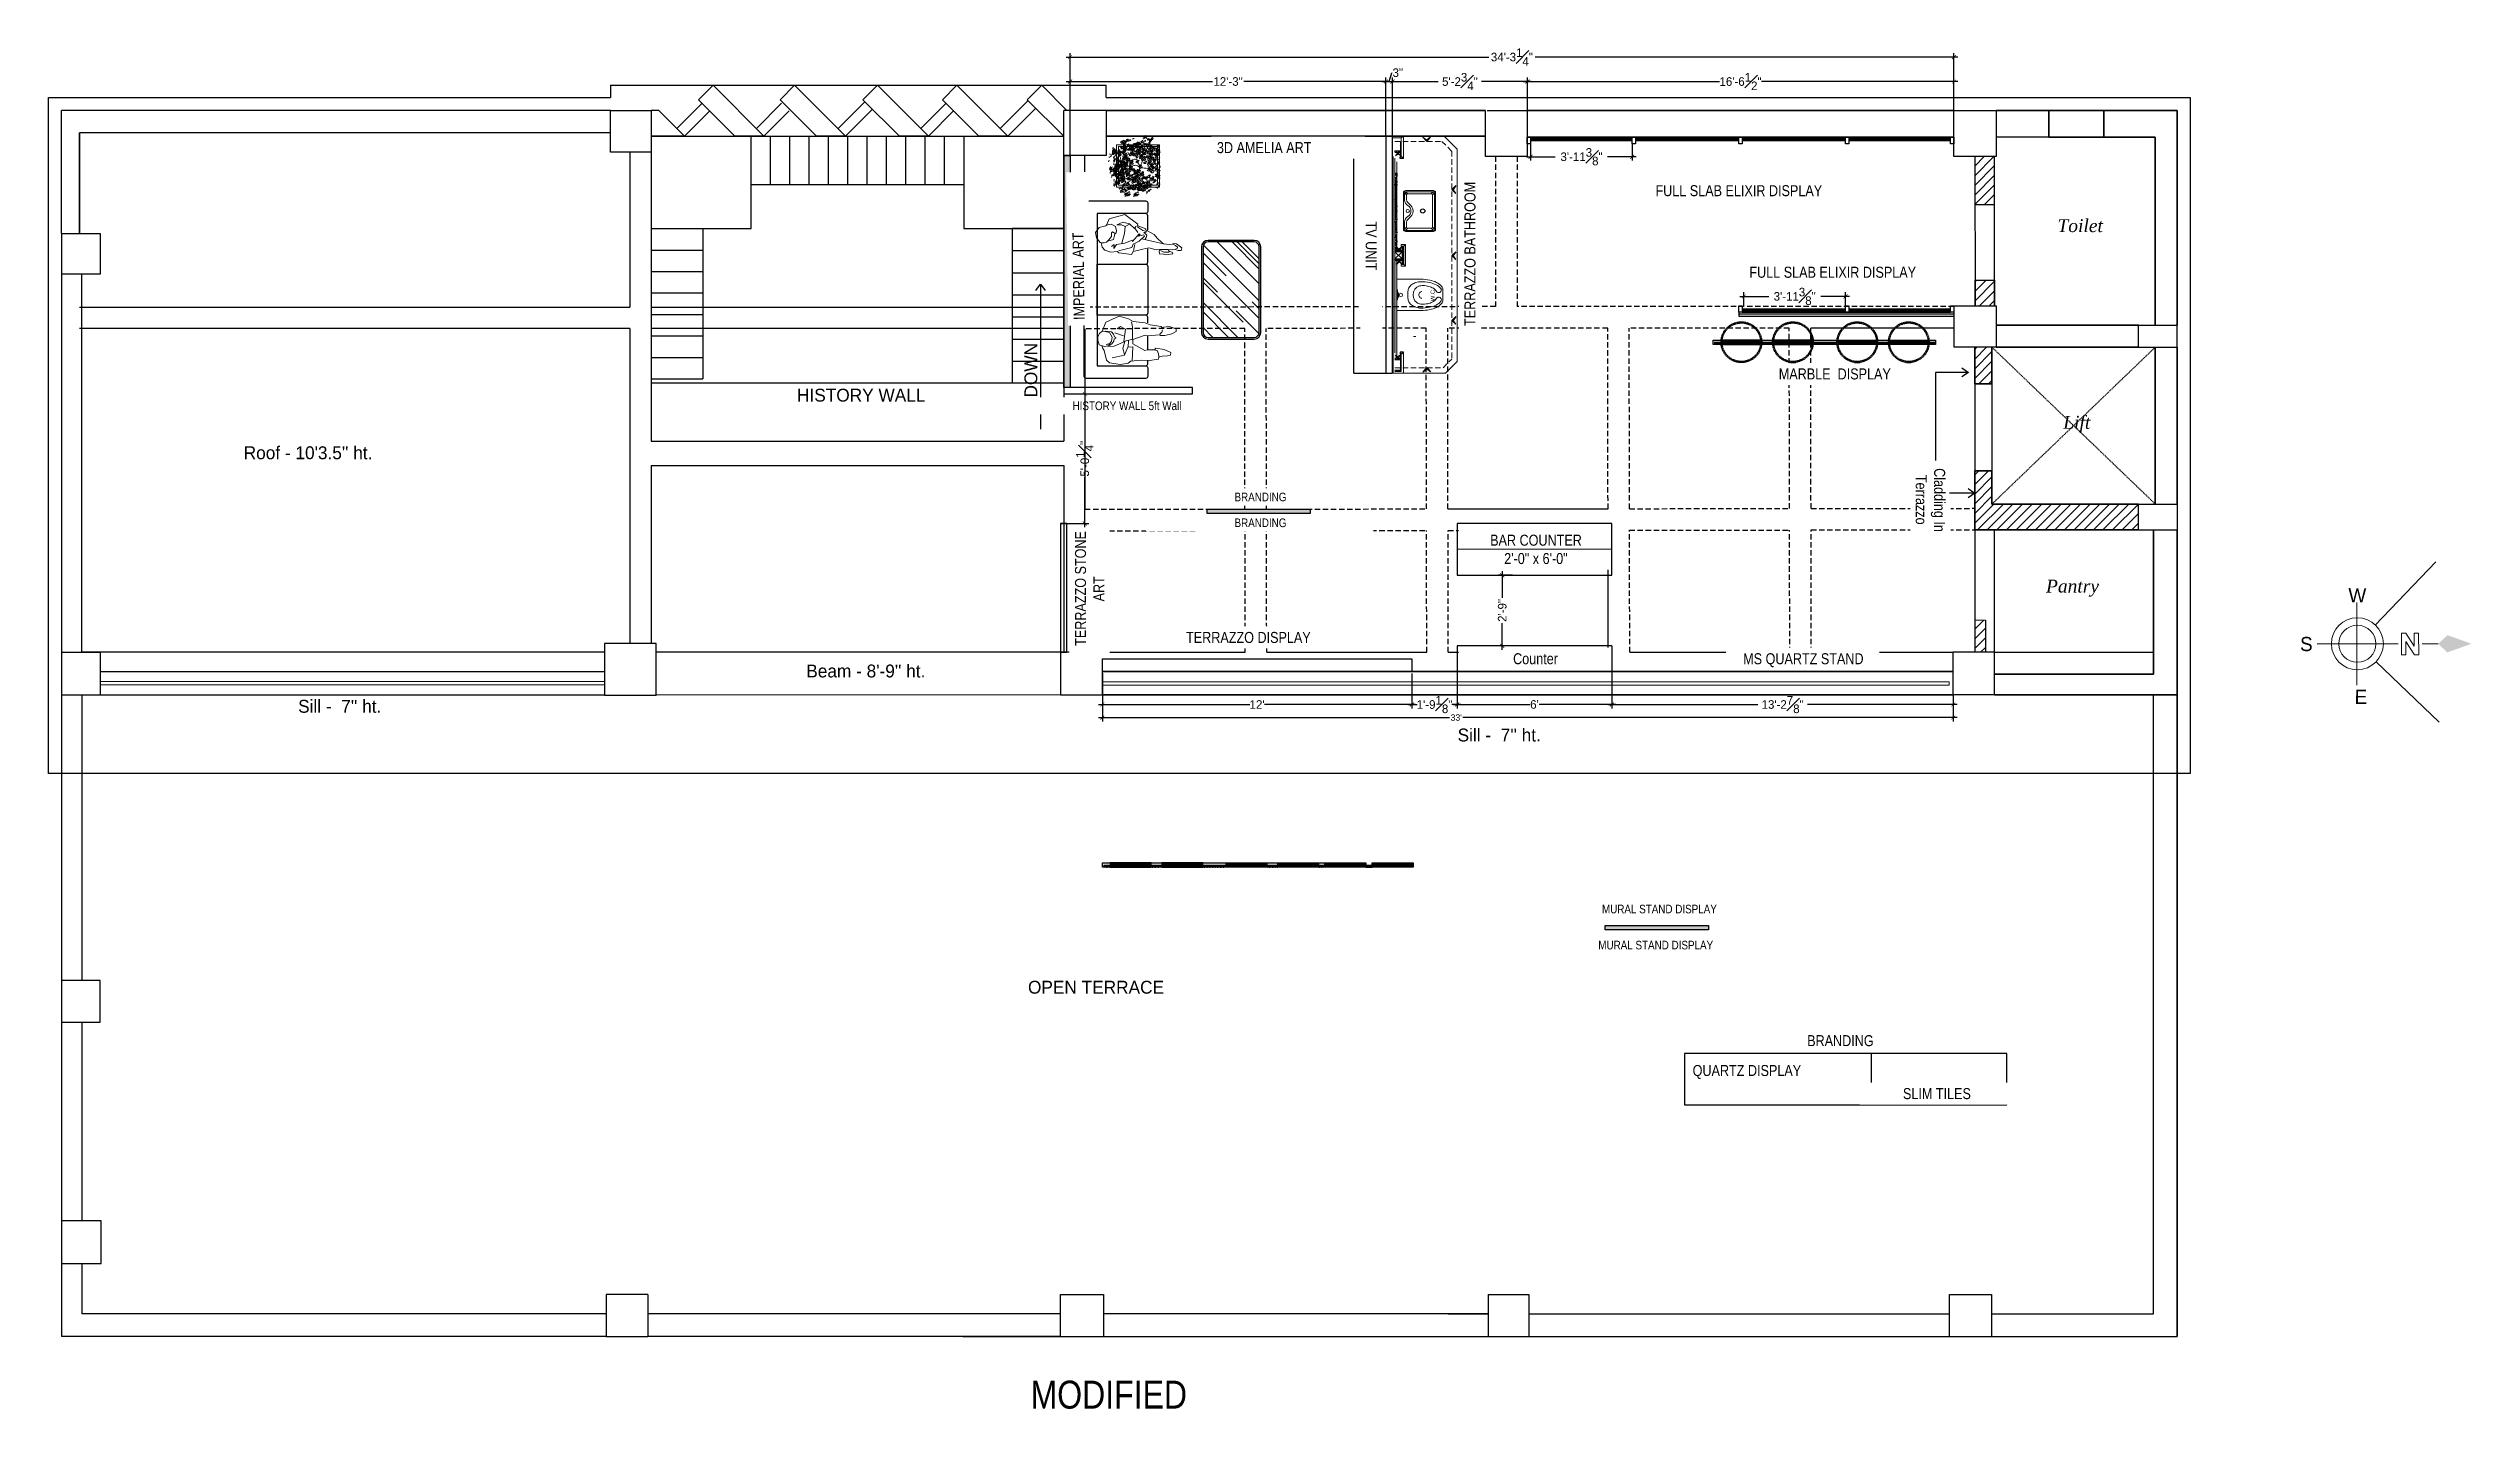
# Model space of a CAD drawing. Header units: inches. Extents: x -137722 to 81594, y -22256 to -1207.
# Drawn here: x -66460 to -65332, y -8055 to -7416 of the extents above; entities that cross this region are included whole.
import ezdxf

# ---------------------------------------------------------------- set-up
doc = ezdxf.new("R2010")
doc.units = ezdxf.units.IN
doc.header["$LTSCALE"] = 0.05
doc.header["$MEASUREMENT"] = 0
doc.header["$PDMODE"] = 3
doc.header["$PDSIZE"] = -4
for name, pattern in [('A2-XREF-115_FURN$0$HIDDEN', [0.375, 0.25, -0.125]), ('ACAD_ISO02W100', [15, 12, -3]), ('DASHED', [0.75, 0.5, -0.25]), ('DASHED2', [0.375, 0.25, -0.125])]:
    doc.linetypes.add(name, pattern=pattern)
doc.layers.get('Defpoints').update_dxf_attribs({"linetype": 'DASHED2'})
for name, color, linetype in [('00 floor', 7, 'Continuous'), ('beam', 7, 'Continuous'), ('Civil Dimension - Text', 7, 'Continuous'), ('Flooring Hatch', 251, 'Continuous'), ('Furniture Layout', 6, 'Continuous'), ('HATCH', 251, 'Continuous'), ('T-furniture', 7, 'Continuous'), ('text', 176, 'Continuous'), ('Vector Graphics', 7, 'Continuous')]:
    doc.layers.add(name, color=color, linetype=linetype)
for name, color, linetype, lineweight in [('A-ELEVATION', 191, 'Continuous', 15), ('A-PEOPLE', 12, 'Continuous', 20), ('aceras', 31, 'Continuous', 5), ('FURNITURE', 36, 'Continuous', 18), ('PCC', 8, 'DASHED', 5), ('WALL', 7, 'Continuous', 35)]:
    doc.layers.add(name, color=color, linetype=linetype, lineweight=lineweight)
doc.layers.add('A-FURNITURE', color=230, linetype='Continuous', lineweight=13, transparency=0.1)
doc.layers.add('A-TREES', color=84, linetype='Continuous', lineweight=0, transparency=0.6)
doc.styles.add('4MMOF3-8', font='ARIALN.TTF', dxfattribs={"height": 5.12})
doc.styles.add('9-128OF1-4', font='stylu.ttf')
doc.styles.get("Standard").update_dxf_attribs({"font": 'stylu.ttf', "height": 6})
doc.styles.add('times', font='arial.ttf')
doc.dimstyles.new('DIM 1-4', dxfattribs={"dimtxt": 3.0792, "dimasz": 1.82, "dimexe": 1.82, "dimexo": 0, "dimgap": 0.09, "dimtad": 0, "dimzin": 0, "dimdsep": 46, "dimlunit": 4, "dimtxsty": '9-128OF1-4', "dimblk": 'ARCHTICK', "dimcen": 1.8125, "dimdle": 1.82, "dimclrd": 8, "dimclre": 8, "dimadec": 0, "dimazin": 0, "dimtfac": 1, "dimtofl": 0, "dimtmove": 0, "dimatfit": 3, "dimldrblk": 'OPEN90', "dimfxl": 1, "dimtolj": 1, "dimtzin": 0, "dimlwd": -1, "dimarcsym": 0})
doc.dimstyles.new('rhythm des-01', dxfattribs={"dimtxt": 6, "dimasz": 2, "dimexe": 2, "dimexo": 0, "dimgap": 0.09, "dimtad": 0, "dimdec": 0, "dimzin": 0, "dimdsep": 46, "dimlunit": 4, "dimtxsty": 'Standard', "dimblk": 'ARCHTICK', "dimcen": 0, "dimclrd": 251, "dimclre": 251, "dimclrt": 20, "dimadec": 0, "dimazin": 0, "dimtfac": 1, "dimtdec": 0, "dimtix": 1, "dimtofl": 0, "dimtmove": 1, "dimatfit": 0, "dimldrblk": 'ARCHTICK', "dimfxl": 1, "dimtolj": 1, "dimtzin": 0, "dimarcsym": 0})
pattern_1 = [(45, (-200323.1695, -103233.5715), (-2.24506403, 2.24506403), [])]
pattern_2 = [(50, (914.3396, 844.2935), (1.411929493, -0.123527825), [0.147637795, -1.624015748]), (355, (914.3396, 844.2935), (-0.273132546, 1.480693177), [0.118110236, -1.299212598]), (100.4514445, (914.4573, 844.2832), (1.138796942, 1.357165337), [0.12547282, -1.380201008]), (46.1842, (914.3396, 844.6872), (2.10086876, -0.325825356), [0.22145669, -2.43602362]), (96.6356355, (914.5147, 844.66), (1.83988572, 1.9175563), [0.188209335, -2.07030268]), (351.184164, (914.3396, 844.6872), (1.83988572, 1.9175563), [0.177165354, -1.9488189]), (21, (914.5365, 844.5888), (1.175013882, -0.792556871), [0.147637795, -1.624015748]), (326, (914.5365, 844.5888), (0.47896719, 1.42746072), [0.118110236, -1.299212598]), (71.4514447, (914.6344, 844.5227), (1.653981057, 0.634903844), [0.125472815, -1.380201008]), (37.5, (914.33963, 844.2935), (0.023936723, 0.655302862), [0, -1.283464567, 0, -1.318897638, 0, -1.304133858]), (7.5, (914.3396, 844.2935), (0.51785342, 0.776401008), [0, -0.751968504, 0, -1.253937008, 0, -0.497047244]), (327.5, (913.90065, 844.2935), (1.0508315673, -0.044399354), [0, -0.492125984, 0, -1.535433071, 0, -2.037401575]), (317.5, (913.7038, 844.2935), (1.14800427, 0.197057052), [0, -0.63976378, 0, -1.01968504, 0, -1.446850394])]
pattern_3 = [(45, (914.3396, 853.7709), (-0.441941738, 0.441941738), [])]
pattern_4 = [(45, (914.3396, 834.8161), (-0.441941738, 0.441941738), [])]
pattern_5 = [(45, (2837.51948, 3.98674), (-0.08838834765, 0.08838834765), [])]
pattern_6 = [(45, (4896.63909, 121.19081), (-0.08838834765, 0.08838834765), [])]
pattern_7 = [(45, (4968.65401, 40.38679), (-0.08838834765, 0.08838834765), [])]
pattern_8 = [(45, (4968.65401, 41.16679), (-0.08838834765, 0.08838834765), [])]
pattern_9 = [(45, (4992.65401, 40.38679), (-0.08838834765, 0.08838834765), [])]
pattern_10 = [(45, (4992.65401, 41.16679), (-0.08838834765, 0.08838834765), [])]
pattern_11 = [(45, (2553.31547, -239.38823), (-0.08838834765, 0.08838834765), [])]
pattern_12 = [(45, (4612.43508, -122.18416), (-0.08838834765, 0.08838834765), [])]
pattern_13 = [(45, (4684.45, -202.98817), (-0.08838834765, 0.08838834765), [])]
pattern_14 = [(45, (4684.45, -202.20817), (-0.08838834765, 0.08838834765), [])]
pattern_15 = [(45, (4708.45, -202.98817), (-0.08838834765, 0.08838834765), [])]
pattern_16 = [(45, (4708.45, -202.20817), (-0.08838834765, 0.08838834765), [])]

msp = doc.modelspace()

# ---------------------------------------------------------------- texts
at = {"lineweight": 13, "char_height": 6, "attachment_point": 1}
for s, width, insert in [('{\\fTimes New Roman|b0|i1|c0|p18;\\C3;Toilet}', 96.620028, (-65524.8035, -7495.1891)), ('{\\fTimes New Roman|b0|i1|c0|p18;\\C3;Lift}', 96.620028, (-65522.1126, -7586.7411)), ('{\\fTimes New Roman|b0|i1|c0|p18;\\C3;Pantry}', 96.620028, (-65530.1347, -7662.9746)), ('{\\C3;OPEN TERRACE}', 214.241425, (-66003.9066, -7849.7076))]:
    msp.add_mtext_dynamic_manual_height_columns(s, width=width, gutter_width=12.5, heights=[0], dxfattribs=dict(at, insert=insert))
at = {"insert": (-66005.5755, -7578.1924), "char_height": 6, "attachment_point": 1, "rotation": 90}
msp.add_mtext_dynamic_manual_height_columns('DOWN', width=570.292204, gutter_width=12.5, heights=[95.5975], dxfattribs=at)
at = {"char_height": 6, "attachment_point": 1}
for s, insert in [('HISTORY WALL', (-66111.3987, -7574.092)), ("Roof - 10'3.5'' ht.", (-66368.9208, -7600.9099)), ("Beam - 8'-9'' ht.", (-66107.0956, -7702.5021)), ("Sill -  7'' ht.", (-66343.5867, -7718.9301)), ("Sill -  7'' ht.", (-65803.9745, -7732.3052))]:
    msp.add_mtext_dynamic_manual_height_columns(s, width=570.292204, gutter_width=12.5, heights=[95.5975], dxfattribs=dict(at, insert=insert))
at = {"layer": 'T-furniture', "color": 1, "insert": (-65816.5466, -7530.7055), "char_height": 1.943628, "width": 18.414923, "attachment_point": 2, "rotation": 90, "style": 'times'}
msp.add_mtext('{\\C7; W.C.}', dxfattribs=at)
at = {"layer": 'text', "ltscale": 50, "attachment_point": 4, "style": '4MMOF3-8', "bg_fill": 2}
for s, insert, char_height, width in [('\\pi8.03998;QUARTZ DISPLAY', (-65702.6258, -7892.1763), 5.12, 66.281096), ('\\pi15.46118;MODIFIED', (-66018.1727, -8042.4518), 13, 101.801618)]:
    msp.add_mtext(s, dxfattribs=dict(at, insert=insert, char_height=char_height, width=width))

# ---------------------------------------------------------------- blocks, each defined once
blk = doc.blocks.new('F6')
at = {"color": 252, "lineweight": 15, "ltscale": 3}
for p, q in [((38324.2, 29540.7), (38352.4, 29570.1)), ((38353.9, 29495.5), (38324.6, 29523.6))]:
    blk.add_line(p, q, dxfattribs=at)
at = {"color": 1, "lineweight": 15}
for p, q in [((38315.7, 29551.2), (38315.7, 29512.8)), ((38336.4, 29537), (38338.4, 29537)), ((38336.4, 29526.9), (38336.4, 29537)), ((38338.4, 29537), (38342.4, 29530.9)), ((38342.4, 29537), (38344.4, 29537)), ((38342.4, 29530.9), (38342.4, 29537)), ((38344.4, 29537), (38344.5, 29526.9)), ((38297.2, 29532), (38334.9, 29532)), ((38338.4, 29533), (38338.4, 29526.9)), ((38342.5, 29526.9), (38338.4, 29533)), ((38340.3, 29534.1), (38340.3, 29534.1)), ((38346, 29532), (38353.5, 29532))]:
    blk.add_line(p, q, dxfattribs=at)
at = {"color": 1, "lineweight": 15, "ltscale": 3}
for p, q in [((38338.4, 29526.9), (38336.4, 29526.9)), ((38342.5, 29526.9), (38344.5, 29526.9))]:
    blk.add_line(p, q, dxfattribs=at)
at = {"color": 252, "lineweight": 15, "ltscale": 3}
for radius in [12.1, 8.62]:
    blk.add_circle((38315.9, 29532), radius, dxfattribs=at)
at = {"color": 1, "lineweight": 15}
for points in [[(38353.5, 29532), (38357.9, 29536), (38369, 29532)], [(38369, 29532), (38357.8, 29528), (38353.5, 29532)]]:
    blk.add_solid(points, dxfattribs=at)
at = {"lineweight": 15, "ltscale": 3, "char_height": 6.61, "width": 18.276, "attachment_point": 7, "rotation": 359.632}
for s, insert in [('W', (38311.7, 29551.3)), ('S', (38289.2, 29528.5)), ('E', (38314.6, 29504))]:
    blk.add_mtext(s, dxfattribs=dict(at, insert=insert))
blk = doc.blocks.new('_ArchTick')
at = {"color": 0, "const_width": 0.15}
blk.add_lwpolyline([(-0.5, -0.5), (0.5, 0.5)], dxfattribs=at)
blk = doc.blocks.new('A$C9f012d1b')
at = {"layer": 'A-PEOPLE', "color": 1, "lineweight": 0}
blk.add_lwpolyline([(736, 178), (755, 204), (786, 212), (795, 233), (715, 244), (669, 233), (639, 235), (631, 208), (637, 180), (597, 183), (509, 162), (437, 176), (326, 204), (305, 239), (156, 220), (137, 204), (59, 210), (-10, 187), (-44, 153), (-53, 99), (-65, 96), (-111, 42), (-120, -21), (-78, -82), (0, -99), (15, -116), (40, -183), (227, -232), (378, -120), (370, -103), (473, -63), (471, -51), (572, 4), (610, 46), (667, 101), (683, 113), (755, 119), (784, 115), (805, 109), (837, 111), (900, 159), (892, 191), (858, 191), (822, 178), (786, 183)], close=True, dxfattribs=at)
for points in [[(4, -108), (65, -120), (116, -91), (128, -40), (118, -7), (80, -30), (67, -19), (67, 25), (36, 65), (11, 94), (-19, 103), (-44, 101)], [(25, 82), (90, 61), (105, 14), (107, -11)], [(69, 145), (101, 122), (95, 168), (126, 122), (225, 105), (313, 71), (318, 86), (395, -5), (408, -2), (387, 23), (452, 6), (458, 23), (395, 80), (326, 115), (309, 157), (151, 197)], [(189, 107), (221, -11), (229, -91), (185, -110), (132, -110), (204, -145), (282, -122), (339, -68), (355, -91)], [(330, 193), (343, 120)], [(465, 56), (477, 40), (484, 12), (467, -9), (450, -21), (477, -26), (482, -34), (437, -45), (368, -91)], [(427, 54), (547, 82), (683, 113)], [(637, 180), (736, 178)], [(646, 193), (686, 210), (749, 210)], [(829, 174), (847, 164), (847, 151), (824, 132), (784, 111)], [(229, -91), (280, -118)], [(345, -74), (381, -23)]]:
    blk.add_lwpolyline(points, dxfattribs=at)
blk = doc.blocks.new('A$C7cb9e3b1')
at = {"layer": 'A-FURNITURE', "color": 1, "lineweight": 0}
blk.add_lwpolyline([(256, -270), (254, -270)], dxfattribs=at)
at = {"layer": 'A-PEOPLE', "color": 1, "lineweight": 0}
for points in [[(-45, -366), (-72, -359), (-105, -340), (-219, -310), (-250, -274), (-267, -144), (-252, -56), (-229, -22), (-217, 100), (-221, 197), (-206, 302), (-181, 306), (-170, 348), (-168, 411), (-158, 445), (-128, 451), (-92, 371), (-76, 272), (-97, 256), (-95, 171), (-105, 142), (-25, 1), (25, -1), (78, 148), (69, 173), (82, 314), (76, 327), (76, 377), (93, 462), (120, 514), (154, 514), (181, 428), (172, 361), (164, 348), (181, 335), (202, 207), (225, 148), (238, 3), (273, -49), (303, -163), (233, -319), (122, -361)], [(-177, 306), (-141, 304), (-105, 287), (-92, 234)], [(88, 321), (112, 344), (143, 350)], [(-228, -6), (-59, 1), (-65, -58), (-160, -98), (-191, -243)], [(-151, -98), (-80, -117), (2, -96), (-51, -220), (-59, -295)], [(-65, -54), (17, -51)], [(122, -325), (111, -274), (53, -243), (6, -253), (-21, -270), (-34, -316), (-29, -279), (-38, -272)], [(153, -184), (181, -146), (149, -87), (2, -106), (29, -5), (177, -3), (236, -14)], [(105, -213), (71, -108)]]:
    blk.add_lwpolyline(points, dxfattribs=at)
blk.add_lwpolyline([(118, -253), (126, -327), (122, -365), (97, -392), (61, -413), (19, -415), (-36, -396), (-55, -333), (-44, -281), (-25, -249), (8, -226), (36, -220), (44, -201), (50, -201), (59, -218), (88, -228)], close=True, dxfattribs=at)
blk = doc.blocks.new('A$C63D16C82')
at = {"color": 11}
blk.add_lwpolyline([(-25, 750), (-725, 750, 0.414214), (-750, 725), (-750, 625, 0.414214), (-725, 600), (-150, 600), (-150, -1200), (-725, -1200, 0.414214), (-750, -1225), (-750, -1325, 0.414214), (-725, -1350), (-25, -1350, 0.414214), (0, -1325), (0, 725, 0.414214)], format="xyb", close=True, dxfattribs=at)
at = {"color": 6}
for points in [[(-750, 403), (-750, 575, -0.414214), (-725, 600), (-150, 600), (-150, 0), (-725, 0, -0.414214), (-750, 25), (-750, 184)], [(-750, -691), (-750, -625, -0.414214), (-725, -600), (-150, -600), (-150, -1200), (-725, -1200, -0.414214), (-750, -1175), (-750, -1136)]]:
    blk.add_lwpolyline(points, format="xyb", dxfattribs=at)
blk.add_lwpolyline([(-725, -600), (-150, -600), (-150, 0), (-725, 0, 0.414214), (-750, -25), (-750, -575, 0.414214)], format="xyb", close=True, dxfattribs=at)
blk.add_lwpolyline([(-750, -1011), (-750, -851)], dxfattribs=at)
at = {"color": 161, "lineweight": -3}
for name, p, rotation in [('A$C9f012d1b', (-253, 355), 180.0000000000001), ('A$C7cb9e3b1', (-573, -916), 90.00000000000001)]:
    blk.add_blockref(name, p, dxfattribs=dict(at, rotation=rotation))
blk = doc.blocks.new('A$C78ED2221')
at = {"layer": 'A-ELEVATION', "color": 6}
blk.add_lwpolyline([(0.86, 3.67), (0.86, 1.8), (2.7, 1.8), (2.7, 3.67)], close=True, dxfattribs=at)
at = {"layer": 'A-ELEVATION', "color": 1}
blk.add_lwpolyline([(0.94, 3.59), (0.94, 1.88), (2.62, 1.88), (2.62, 3.59)], close=True, dxfattribs=at)
at = {"layer": 'A-TREES', "color": 82, "linetype": 'ACAD_ISO02W100', "ltscale": 0.1}
for p, q in [((0.48, 3.26), (0.44, 3.31)), ((0.49, 3.25), (0.47, 3.24)), ((0.47, 3.24), (0.48, 3.21)), ((0.53, 3.28), (0.48, 3.26)), ((0.48, 3.21), (0.49, 3.19)), ((0.49, 3.19), (0.48, 3.16)), ((0.5, 3.22), (0.49, 3.25)), ((0.52, 3.2), (0.5, 3.22)), ((0.51, 3.34), (0.59, 3.3)), ((0.53, 3.26), (0.52, 3.22)), ((0.52, 3.22), (0.52, 3.2)), ((0.57, 3.25), (0.53, 3.28)), ((0.56, 3.25), (0.53, 3.26)), ((0.54, 3.23), (0.56, 3.24)), ((0.56, 3.21), (0.54, 3.23)), ((0.55, 3.18), (0.59, 3.18)), ((0.55, 3.16), (0.55, 3.18)), ((0.56, 3.24), (0.56, 3.25)), ((0.59, 3.2), (0.56, 3.21)), ((0.59, 3.3), (0.57, 3.25)), ((0.57, 3.24), (0.6, 3.27)), ((0.6, 3.23), (0.57, 3.24)), ((0.59, 3.18), (0.59, 3.2)), ((0.61, 3.16), (0.62, 3.21)), ((0.64, 3.5), (0.62, 3.49)), ((0.62, 3.49), (0.63, 3.46)), ((0.63, 3.46), (0.64, 3.44)), ((0.63, 3.33), (0.64, 3.36)), ((0.67, 3.27), (0.63, 3.33)), ((0.65, 3.47), (0.64, 3.5)), ((0.64, 3.44), (0.64, 3.41)), ((0.64, 3.41), (0.64, 3.41)), ((0.64, 3.41), (0.67, 3.41)), ((0.64, 3.36), (0.7, 3.35)), ((0.67, 3.45), (0.65, 3.47)), ((0.67, 3.27), (0.66, 3.26)), ((0.68, 3.51), (0.67, 3.47)), ((0.67, 3.47), (0.67, 3.45)), ((0.67, 3.41), (0.7, 3.41)), ((0.72, 3.3), (0.67, 3.27)), ((0.69, 3.23), (0.67, 3.27)), ((0.71, 3.5), (0.68, 3.51)), ((0.69, 3.48), (0.71, 3.49)), ((0.71, 3.46), (0.69, 3.48)), ((0.71, 3.21), (0.69, 3.23)), ((0.7, 3.41), (0.7, 3.43)), ((0.7, 3.43), (0.74, 3.43)), ((0.7, 3.35), (0.78, 3.31)), ((0.71, 3.49), (0.71, 3.5)), ((0.74, 3.45), (0.71, 3.46)), ((0.72, 3.28), (0.71, 3.24)), ((0.71, 3.24), (0.71, 3.21)), ((0.76, 3.27), (0.72, 3.3)), ((0.75, 3.26), (0.72, 3.28)), ((0.76, 3.14), (0.72, 3.2)), ((0.73, 3.25), (0.75, 3.25)), ((0.74, 3.43), (0.74, 3.45)), ((0.75, 3.39), (0.77, 3.42)), ((0.75, 3.33), (0.75, 3.39)), ((0.81, 3.32), (0.75, 3.33)), ((0.75, 3.25), (0.75, 3.26)), ((0.76, 3.53), (0.79, 3.57)), ((0.79, 3.52), (0.76, 3.53)), ((0.78, 3.31), (0.76, 3.27)), ((0.81, 3.17), (0.76, 3.14)), ((0.77, 3.42), (0.81, 3.38)), ((0.81, 3.5), (0.79, 3.52)), ((0.79, 3.22), (0.86, 3.18)), ((0.8, 3.46), (0.81, 3.5)), ((0.82, 3.4), (0.8, 3.46)), ((0.85, 3.14), (0.81, 3.17)), ((0.83, 3.4), (0.82, 3.4)), ((0.83, 3.48), (0.87, 3.47)), ((0.87, 3.43), (0.83, 3.4)), ((0.86, 3.18), (0.85, 3.14)), ((0.93, 3.41), (0.87, 3.43)), ((0.89, 3.77), (0.92, 3.78)), ((0.89, 3.76), (0.89, 3.77)), ((0.92, 3.75), (0.89, 3.76)), ((0.91, 3.3), (0.89, 3.29)), ((0.92, 3.39), (0.9, 3.38)), ((0.9, 3.38), (0.91, 3.34)), ((0.91, 3.34), (0.92, 3.33)), ((0.92, 3.33), (0.91, 3.3)), ((0.91, 3.3), (0.92, 3.29)), ((0.91, 3.21), (0.92, 3.25)), ((0.95, 3.16), (0.91, 3.21)), ((0.92, 3.78), (0.93, 3.8)), ((0.92, 3.73), (0.92, 3.75)), ((0.96, 3.73), (0.92, 3.73)), ((0.93, 3.35), (0.92, 3.39)), ((0.92, 3.29), (0.95, 3.29)), ((0.92, 3.25), (0.97, 3.24)), ((0.95, 3.33), (0.93, 3.35)), ((0.95, 3.8), (0.95, 3.77)), ((0.95, 3.77), (0.97, 3.79)), ((0.95, 3.67), (0.98, 3.68)), ((0.95, 3.66), (0.95, 3.67)), ((0.99, 3.65), (0.95, 3.66)), ((0.96, 3.4), (0.95, 3.36)), ((0.95, 3.36), (0.95, 3.33)), ((0.95, 3.29), (0.98, 3.29)), ((1, 3.18), (0.95, 3.16)), ((0.98, 3.73), (0.96, 3.73)), ((0.99, 3.38), (0.96, 3.4)), ((0.97, 3.36), (0.99, 3.37)), ((0.99, 3.35), (0.97, 3.36)), ((0.97, 3.24), (1.05, 3.2)), ((0.99, 3.78), (0.98, 3.76)), ((0.98, 3.76), (0.99, 3.73)), ((0.99, 3.73), (0.98, 3.73)), ((0.98, 3.72), (1, 3.73)), ((0.98, 3.71), (0.98, 3.72)), ((0.99, 3.7), (0.98, 3.71)), ((0.98, 3.68), (0.99, 3.7)), ((0.98, 3.31), (1.02, 3.32)), ((0.98, 3.29), (0.98, 3.31)), ((0.99, 3.63), (0.99, 3.65)), ((1.02, 3.63), (0.99, 3.63)), ((0.99, 3.37), (0.99, 3.38)), ((1.02, 3.33), (0.99, 3.35)), ((1, 3.73), (1.02, 3.69)), ((1.07, 3.61), (1, 3.58)), ((1, 3.58), (1.01, 3.53)), ((1.04, 3.15), (1, 3.18)), ((1.02, 3.77), (1.01, 3.78)), ((1.02, 3.69), (1.01, 3.67)), ((1.01, 3.67), (1.03, 3.69)), ((1.01, 3.53), (1.05, 3.56)), ((1.05, 3.63), (1.02, 3.63)), ((1.02, 3.32), (1.02, 3.33)), ((1.02, 3.21), (1.03, 3.28)), ((1.08, 3.2), (1.02, 3.21)), ((1.03, 3.69), (1.05, 3.72)), ((1.03, 3.28), (1.05, 3.3)), ((1.07, 3.47), (1.04, 3.43)), ((1.04, 3.42), (1.07, 3.45)), ((1.07, 3.41), (1.04, 3.42)), ((1.05, 3.2), (1.04, 3.15)), ((1.18, 3.02), (1.04, 3.19)), ((1.05, 3.72), (1.07, 3.71)), ((1.07, 3.71), (1.05, 3.68)), ((1.05, 3.68), (1.05, 3.66)), ((1.05, 3.66), (1.05, 3.63)), ((1.05, 3.63), (1.05, 3.63)), ((1.05, 3.56), (1.1, 3.54)), ((1.05, 3.3), (1.09, 3.26)), ((1.06, 3.73), (1.09, 3.74)), ((1.06, 3.71), (1.06, 3.73)), ((1.1, 3.71), (1.06, 3.71)), ((1.07, 3.45), (1.19, 3.43)), ((1.09, 3.39), (1.07, 3.41)), ((1.08, 3.78), (1.09, 3.77)), ((1.13, 3.63), (1.07, 3.61)), ((1.08, 3.34), (1.09, 3.39)), ((1.1, 3.28), (1.08, 3.34)), ((1.1, 3.68), (1.1, 3.71)), ((1.13, 3.68), (1.1, 3.68)), ((1.1, 3.54), (1.14, 3.59)), ((1.11, 3.28), (1.1, 3.28)), ((1.11, 3.54), (1.11, 3.48)), ((1.13, 3.42), (1.11, 3.36)), ((1.11, 3.36), (1.15, 3.36)), ((1.15, 3.32), (1.11, 3.28)), ((1.16, 3.68), (1.13, 3.68)), ((1.14, 3.59), (1.13, 3.63)), ((1.19, 3.37), (1.13, 3.42)), ((1.16, 3.78), (1.15, 3.79)), ((1.15, 3.5), (1.16, 3.54)), ((1.19, 3.44), (1.15, 3.5)), ((1.15, 3.36), (1.2, 3.33)), ((1.21, 3.29), (1.15, 3.32)), ((1.18, 3.79), (1.16, 3.78)), ((1.16, 3.69), (1.16, 3.68)), ((1.16, 3.54), (1.21, 3.52)), ((1.18, 3.48), (1.16, 3.47)), ((1.16, 3.47), (1.18, 3.43)), ((1.17, 3.74), (1.18, 3.77)), ((1.18, 3.19), (1.17, 3.17)), ((1.17, 3.17), (1.18, 3.14)), ((1.18, 3.77), (1.18, 3.79)), ((1.19, 3.44), (1.18, 3.48)), ((1.18, 3.43), (1.18, 3.42)), ((1.18, 3.42), (1.18, 3.39)), ((1.18, 3.39), (1.18, 3.38)), ((1.18, 3.38), (1.21, 3.38)), ((1.2, 3.15), (1.18, 3.19)), ((1.24, 3.47), (1.19, 3.44)), ((1.21, 3.43), (1.19, 3.44)), ((1.19, 3.43), (1.19, 3.37)), ((1.22, 3.62), (1.2, 3.6)), ((1.2, 3.6), (1.2, 3.59)), ((1.2, 3.59), (1.22, 3.58)), ((1.2, 3.33), (1.22, 3.37)), ((1.23, 3.64), (1.21, 3.63)), ((1.21, 3.63), (1.21, 3.64)), ((1.21, 3.52), (1.29, 3.48)), ((1.22, 3.49), (1.21, 3.45)), ((1.21, 3.45), (1.21, 3.43)), ((1.27, 3.38), (1.21, 3.36)), ((1.21, 3.38), (1.24, 3.38)), ((1.26, 3.32), (1.21, 3.29)), ((1.21, 3.02), (1.21, 3.26)), ((1.21, 3.26), (1.54, 2.74)), ((1.23, 3.63), (1.22, 3.62)), ((1.22, 3.58), (1.24, 3.55)), ((1.25, 3.48), (1.22, 3.49)), ((1.22, 3.37), (1.26, 3.32)), ((1.23, 3.2), (1.22, 3.16)), ((1.24, 3.67), (1.23, 3.63)), ((1.24, 3.61), (1.23, 3.64)), ((1.23, 3.46), (1.25, 3.47)), ((1.25, 3.44), (1.23, 3.46)), ((1.26, 3.18), (1.23, 3.2)), ((1.26, 3.67), (1.24, 3.67)), ((1.24, 3.55), (1.25, 3.57)), ((1.28, 3.44), (1.24, 3.47)), ((1.24, 3.41), (1.28, 3.41)), ((1.24, 3.38), (1.24, 3.41)), ((1.24, 3.16), (1.26, 3.17)), ((1.25, 3.63), (1.26, 3.67)), ((1.25, 3.6), (1.25, 3.63)), ((1.27, 3.62), (1.25, 3.6)), ((1.25, 3.57), (1.28, 3.55)), ((1.25, 3.47), (1.25, 3.48)), ((1.28, 3.43), (1.25, 3.44)), ((1.25, 3.36), (1.25, 3.37)), ((1.26, 3.4), (1.3, 3.37)), ((1.26, 3.17), (1.26, 3.18)), ((1.27, 3.89), (1.39, 3.87)), ((1.3, 3.64), (1.27, 3.62)), ((1.27, 3.31), (1.48, 3.37)), ((1.28, 3.59), (1.29, 3.61)), ((1.3, 3.56), (1.28, 3.59)), ((1.28, 3.55), (1.3, 3.56)), ((1.29, 3.48), (1.28, 3.44)), ((1.28, 3.41), (1.28, 3.43)), ((1.29, 3.61), (1.31, 3.6)), ((1.32, 3.4), (1.29, 3.44)), ((1.34, 3.73), (1.3, 3.69)), ((1.3, 3.69), (1.35, 3.66)), ((1.3, 3.63), (1.33, 3.67)), ((1.31, 3.61), (1.3, 3.64)), ((1.33, 3.62), (1.3, 3.63)), ((1.3, 3.4), (1.33, 3.42)), ((1.3, 3.33), (1.3, 3.4)), ((1.3, 3.37), (1.36, 3.39)), ((1.3, 3.22), (1.33, 3.25)), ((1.34, 3.21), (1.3, 3.22)), ((1.31, 3.6), (1.31, 3.61)), ((1.37, 3.43), (1.32, 3.4)), ((1.39, 3.81), (1.33, 3.86)), ((1.33, 3.67), (1.44, 3.65)), ((1.35, 3.6), (1.33, 3.62)), ((1.45, 3.53), (1.33, 3.51)), ((1.33, 3.51), (1.33, 3.45)), ((1.33, 3.45), (1.39, 3.49)), ((1.35, 3.47), (1.33, 3.45)), ((1.33, 3.45), (1.34, 3.43)), ((1.33, 3.45), (1.33, 3.45)), ((1.33, 3.42), (1.37, 3.38)), ((1.33, 3.25), (1.45, 3.23)), ((1.37, 3.69), (1.34, 3.73)), ((1.34, 3.55), (1.35, 3.6)), ((1.36, 3.5), (1.34, 3.55)), ((1.34, 3.43), (1.37, 3.4)), ((1.36, 3.19), (1.34, 3.21)), ((1.34, 3.14), (1.36, 3.19)), ((1.35, 3.8), (1.4, 3.76)), ((1.35, 3.66), (1.41, 3.68)), ((1.36, 3.49), (1.35, 3.47)), ((1.37, 3.52), (1.36, 3.49)), ((1.37, 3.5), (1.36, 3.5)), ((1.36, 3.39), (1.41, 3.36)), ((1.38, 3.8), (1.37, 3.74)), ((1.37, 3.74), (1.44, 3.78)), ((1.42, 3.72), (1.37, 3.69)), ((1.39, 3.63), (1.37, 3.57)), ((1.37, 3.57), (1.4, 3.57)), ((1.41, 3.53), (1.37, 3.5)), ((1.39, 3.52), (1.37, 3.52)), ((1.4, 3.44), (1.37, 3.43)), ((1.37, 3.4), (1.38, 3.42)), ((1.38, 3.73), (1.41, 3.77)), ((1.41, 3.73), (1.38, 3.73)), ((1.38, 3.48), (1.39, 3.52)), ((1.38, 3.46), (1.38, 3.48)), ((1.39, 3.47), (1.38, 3.46)), ((1.39, 3.22), (1.38, 3.16)), ((1.39, 3.87), (1.39, 3.81)), ((1.45, 3.59), (1.39, 3.63)), ((1.39, 3.49), (1.4, 3.44)), ((1.43, 3.49), (1.39, 3.47)), ((1.45, 3.17), (1.39, 3.22)), ((1.4, 3.76), (1.43, 3.81)), ((1.4, 3.57), (1.46, 3.54)), ((1.46, 3.76), (1.41, 3.73)), ((1.44, 3.71), (1.41, 3.73)), ((1.41, 3.68), (1.45, 3.65)), ((1.47, 3.5), (1.41, 3.53)), ((1.41, 3.46), (1.43, 3.46)), ((1.41, 3.44), (1.41, 3.46)), ((1.41, 3.36), (1.42, 3.36)), ((1.45, 3.73), (1.42, 3.72)), ((1.43, 3.6), (1.42, 3.61)), ((1.42, 3.46), (1.45, 3.49)), ((1.44, 3.42), (1.42, 3.46)), ((1.42, 3.36), (1.44, 3.42)), ((1.42, 3.33), (1.48, 3.32)), ((1.42, 3.3), (1.42, 3.33)), ((1.45, 3.24), (1.42, 3.3)), ((1.43, 3.81), (1.46, 3.76)), ((1.45, 3.61), (1.43, 3.6)), ((1.46, 3.49), (1.43, 3.44)), ((1.44, 3.46), (1.43, 3.49)), ((1.43, 3.46), (1.44, 3.46)), ((1.43, 3.44), (1.48, 3.41)), ((1.45, 3.28), (1.43, 3.27)), ((1.43, 3.27), (1.44, 3.23)), ((1.44, 3.82), (1.44, 3.81)), ((1.44, 3.78), (1.45, 3.73)), ((1.45, 3.69), (1.44, 3.66)), ((1.44, 3.65), (1.45, 3.59)), ((1.44, 3.55), (1.45, 3.58)), ((1.45, 3.54), (1.44, 3.55)), ((1.44, 3.51), (1.47, 3.55)), ((1.47, 3.5), (1.44, 3.51)), ((1.44, 3.23), (1.45, 3.22)), ((1.45, 3.22), (1.44, 3.19)), ((1.44, 3.19), (1.45, 3.18)), ((1.45, 3.95), (1.57, 3.93)), ((1.48, 3.69), (1.45, 3.69)), ((1.45, 3.65), (1.46, 3.65)), ((1.45, 3.58), (1.45, 3.61)), ((1.48, 3.57), (1.45, 3.54)), ((1.48, 3.49), (1.45, 3.53)), ((1.45, 3.49), (1.48, 3.49)), ((1.46, 3.24), (1.45, 3.28)), ((1.51, 3.27), (1.45, 3.24)), ((1.45, 3.23), (1.45, 3.17)), ((1.45, 3.18), (1.48, 3.18)), ((1.46, 3.65), (1.48, 3.71)), ((1.46, 3.65), (1.48, 3.69)), ((1.46, 3.54), (1.48, 3.58)), ((1.49, 3.45), (1.46, 3.49)), ((1.47, 3.4), (1.46, 3.39)), ((1.46, 3.39), (1.48, 3.38)), ((1.48, 3.23), (1.46, 3.24)), ((1.46, 3.12), (1.49, 3.17)), ((1.47, 3.75), (1.49, 3.78)), ((1.48, 3.71), (1.47, 3.75)), ((1.52, 3.53), (1.47, 3.5)), ((1.49, 3.48), (1.47, 3.5)), ((1.49, 3.42), (1.47, 3.4)), ((1.51, 3.78), (1.48, 3.73)), ((1.48, 3.73), (1.52, 3.7)), ((1.48, 3.58), (1.52, 3.53)), ((1.5, 3.55), (1.48, 3.57)), ((1.48, 3.41), (1.54, 3.44)), ((1.48, 3.38), (1.49, 3.41)), ((1.48, 3.37), (1.48, 3.38)), ((1.5, 3.38), (1.48, 3.37)), ((1.48, 3.38), (1.51, 3.35)), ((1.48, 3.32), (1.56, 3.28)), ((1.49, 3.29), (1.48, 3.25)), ((1.48, 3.25), (1.48, 3.23)), ((1.48, 3.18), (1.51, 3.18)), ((1.49, 3.78), (1.53, 3.78)), ((1.49, 3.59), (1.5, 3.59)), ((1.54, 3.48), (1.49, 3.45)), ((1.5, 3.43), (1.49, 3.42)), ((1.49, 3.41), (1.52, 3.39)), ((1.52, 3.28), (1.49, 3.29)), ((1.49, 3.17), (1.53, 3.12)), ((1.5, 3.72), (1.62, 3.7)), ((1.5, 3.55), (1.5, 3.49)), ((1.51, 3.47), (1.5, 3.43)), ((1.51, 3.35), (1.5, 3.38)), ((1.5, 3.26), (1.52, 3.27)), ((1.52, 3.24), (1.5, 3.26)), ((1.57, 3.87), (1.51, 3.91)), ((1.57, 3.8), (1.51, 3.54)), ((1.54, 3.74), (1.51, 3.78)), ((1.51, 3.54), (1.62, 3.49)), ((1.53, 3.47), (1.51, 3.47)), ((1.51, 3.35), (1.52, 3.37)), ((1.55, 3.24), (1.51, 3.27)), ((1.51, 3.18), (1.51, 3.21)), ((1.51, 3.21), (1.55, 3.21)), ((1.52, 3.7), (1.58, 3.73)), ((1.52, 3.67), (1.53, 3.7)), ((1.53, 3.66), (1.52, 3.67)), ((1.52, 3.43), (1.53, 3.47)), ((1.52, 3.4), (1.52, 3.43)), ((1.53, 3.42), (1.52, 3.4)), ((1.52, 3.37), (1.55, 3.35)), ((1.52, 3.27), (1.52, 3.28)), ((1.55, 3.23), (1.52, 3.24)), ((1.53, 3.85), (1.58, 3.82)), ((1.53, 3.7), (1.57, 3.68)), ((1.55, 3.67), (1.53, 3.66)), ((1.53, 3.43), (1.55, 3.44)), ((1.57, 3.44), (1.53, 3.42)), ((1.54, 3.39), (1.53, 3.43)), ((1.59, 3.77), (1.54, 3.74)), ((1.54, 3.61), (1.55, 3.64)), ((1.58, 3.48), (1.54, 3.48)), ((1.55, 3.64), (1.55, 3.67)), ((1.55, 3.39), (1.55, 3.41)), ((1.55, 3.41), (1.57, 3.4)), ((1.56, 3.36), (1.55, 3.39)), ((1.55, 3.35), (1.56, 3.36)), ((1.56, 3.28), (1.55, 3.24)), ((1.55, 3.21), (1.55, 3.23)), ((1.56, 3.79), (1.59, 3.83)), ((1.59, 3.79), (1.56, 3.79)), ((1.62, 3.64), (1.56, 3.69)), ((1.56, 3.43), (1.59, 3.47)), ((1.58, 3.45), (1.56, 3.45)), ((1.56, 3.45), (1.56, 3.45)), ((1.6, 3.42), (1.56, 3.43)), ((1.57, 3.93), (1.57, 3.87)), ((1.57, 3.72), (1.59, 3.73)), ((1.59, 3.68), (1.57, 3.72)), ((1.58, 3.41), (1.57, 3.44)), ((1.57, 3.4), (1.58, 3.41)), ((1.57, 3.2), (1.6, 3.22)), ((1.57, 3.13), (1.57, 3.2)), ((1.58, 3.82), (1.61, 3.86)), ((1.58, 3.63), (1.63, 3.59)), ((1.59, 3.43), (1.58, 3.45)), ((1.64, 3.82), (1.59, 3.79)), ((1.62, 3.76), (1.59, 3.79)), ((1.62, 3.77), (1.59, 3.77)), ((1.59, 3.47), (1.71, 3.45)), ((1.62, 3.27), (1.59, 3.25)), ((1.59, 3.25), (1.59, 3.25)), ((1.59, 3.25), (1.61, 3.23)), ((1.62, 3.97), (1.6, 3.96)), ((1.6, 3.96), (1.62, 3.92)), ((1.61, 3.74), (1.6, 3.74)), ((1.6, 3.46), (1.62, 3.45)), ((1.62, 3.4), (1.6, 3.42)), ((1.6, 3.35), (1.62, 3.4)), ((1.63, 3.29), (1.6, 3.35)), ((1.6, 3.22), (1.64, 3.18)), ((1.61, 3.86), (1.64, 3.82)), ((1.63, 3.74), (1.61, 3.74)), ((1.62, 3.47), (1.61, 3.51)), ((1.61, 3.23), (1.63, 3.2)), ((1.64, 3.93), (1.62, 3.97)), ((1.62, 3.92), (1.62, 3.91)), ((1.62, 3.91), (1.62, 3.88)), ((1.62, 3.88), (1.62, 3.87)), ((1.62, 3.87), (1.65, 3.87)), ((1.62, 3.69), (1.63, 3.72)), ((1.62, 3.7), (1.62, 3.64)), ((1.63, 3.68), (1.62, 3.69)), ((1.62, 3.57), (1.65, 3.6)), ((1.65, 3.56), (1.62, 3.57)), ((1.64, 3.32), (1.62, 3.29)), ((1.62, 3.29), (1.62, 3.27)), ((1.63, 3.72), (1.63, 3.74)), ((1.66, 3.7), (1.63, 3.68)), ((1.63, 3.59), (1.66, 3.64)), ((1.64, 3.32), (1.63, 3.35)), ((1.64, 3.3), (1.63, 3.29)), ((1.63, 3.2), (1.65, 3.22)), ((1.65, 3.91), (1.64, 3.93)), ((1.65, 3.43), (1.64, 3.37)), ((1.64, 3.37), (1.67, 3.37)), ((1.68, 3.33), (1.64, 3.3)), ((1.66, 3.32), (1.64, 3.32)), ((1.64, 3.18), (1.68, 3.11)), ((1.66, 3.98), (1.65, 3.94)), ((1.65, 3.94), (1.65, 3.91)), ((1.65, 3.87), (1.68, 3.87)), ((1.65, 3.8), (1.67, 3.8)), ((1.67, 3.76), (1.65, 3.8)), ((1.65, 3.75), (1.67, 3.74)), ((1.65, 3.6), (1.77, 3.58)), ((1.7, 3.59), (1.65, 3.56)), ((1.67, 3.54), (1.65, 3.56)), ((1.71, 3.39), (1.65, 3.43)), ((1.65, 3.28), (1.66, 3.32)), ((1.65, 3.26), (1.65, 3.28)), ((1.66, 3.27), (1.65, 3.26)), ((1.65, 3.22), (1.68, 3.2)), ((1.69, 3.96), (1.66, 3.98)), ((1.67, 3.74), (1.66, 3.73)), ((1.66, 3.73), (1.67, 3.7)), ((1.68, 3.69), (1.66, 3.7)), ((1.66, 3.64), (1.7, 3.59)), ((1.7, 3.29), (1.66, 3.27)), ((1.67, 3.94), (1.69, 3.95)), ((1.69, 3.93), (1.67, 3.94)), ((1.67, 3.8), (1.69, 3.77)), ((1.67, 3.74), (1.67, 3.76)), ((1.69, 3.71), (1.67, 3.74)), ((1.67, 3.7), (1.68, 3.68)), ((1.68, 3.68), (1.67, 3.65)), ((1.67, 3.65), (1.68, 3.64)), ((1.67, 3.37), (1.72, 3.34)), ((1.68, 3.89), (1.72, 3.9)), ((1.68, 3.87), (1.68, 3.89)), ((1.7, 3.71), (1.68, 3.69)), ((1.68, 3.64), (1.7, 3.64)), ((1.74, 3.3), (1.68, 3.33)), ((1.68, 3.24), (1.68, 3.26)), ((1.68, 3.26), (1.7, 3.26)), ((1.69, 3.21), (1.68, 3.24)), ((1.68, 3.2), (1.69, 3.21)), ((1.69, 3.95), (1.69, 3.96)), ((1.72, 3.91), (1.69, 3.93)), ((1.69, 3.77), (1.69, 3.75)), ((1.69, 3.75), (1.72, 3.74)), ((1.71, 3.69), (1.69, 3.71)), ((1.71, 3.57), (1.69, 3.51)), ((1.7, 3.51), (1.69, 3.52)), ((1.69, 3.51), (1.73, 3.51)), ((1.7, 3.91), (1.71, 3.95)), ((1.73, 3.85), (1.7, 3.91)), ((1.7, 3.77), (1.71, 3.72)), ((1.72, 3.73), (1.7, 3.71)), ((1.7, 3.64), (1.74, 3.64)), ((1.73, 3.54), (1.7, 3.51)), ((1.71, 3.26), (1.7, 3.29)), ((1.7, 3.26), (1.71, 3.26)), ((1.71, 3.95), (1.76, 3.93)), ((1.71, 3.72), (1.76, 3.75)), ((1.72, 3.75), (1.71, 3.71)), ((1.71, 3.71), (1.71, 3.69)), ((1.77, 3.52), (1.71, 3.57)), ((1.71, 3.45), (1.71, 3.39)), ((1.71, 3.31), (1.74, 3.35)), ((1.74, 3.3), (1.71, 3.31)), ((1.72, 3.9), (1.72, 3.91)), ((1.75, 3.74), (1.72, 3.75)), ((1.72, 3.74), (1.72, 3.73)), ((1.72, 3.59), (1.73, 3.57)), ((1.72, 3.34), (1.75, 3.38)), ((1.74, 3.87), (1.73, 3.86)), ((1.73, 3.72), (1.75, 3.73)), ((1.74, 3.7), (1.73, 3.72)), ((1.73, 3.57), (1.73, 3.6)), ((1.74, 3.52), (1.73, 3.54)), ((1.73, 3.51), (1.78, 3.47)), ((1.79, 3.44), (1.73, 3.47)), ((1.77, 3.69), (1.74, 3.7)), ((1.74, 3.67), (1.77, 3.67)), ((1.74, 3.64), (1.74, 3.67)), ((1.74, 3.64), (1.75, 3.6)), ((1.77, 3.54), (1.74, 3.52)), ((1.74, 3.35), (1.86, 3.33)), ((1.79, 3.33), (1.74, 3.3)), ((1.76, 3.28), (1.74, 3.3)), ((1.75, 3.73), (1.75, 3.74)), ((1.75, 3.69), (1.76, 3.72)), ((1.79, 3.63), (1.75, 3.69)), ((1.75, 3.6), (1.76, 3.59)), ((1.76, 3.49), (1.75, 3.47)), ((1.75, 3.47), (1.76, 3.44)), ((1.75, 3.38), (1.79, 3.33)), ((1.75, 3.23), (1.76, 3.28)), ((1.77, 3.18), (1.75, 3.23)), ((1.76, 3.75), (1.81, 3.73)), ((1.76, 3.72), (1.82, 3.71)), ((1.76, 3.59), (1.79, 3.57)), ((1.78, 3.45), (1.76, 3.49)), ((1.76, 3.44), (1.77, 3.42)), ((1.77, 3.42), (1.76, 3.39)), ((1.76, 3.39), (1.77, 3.39)), ((1.82, 3.32), (1.76, 3.36)), ((1.76, 3.03), (1.77, 3.26)), ((1.77, 3.67), (1.77, 3.69)), ((1.85, 3.64), (1.77, 3.6)), ((1.77, 3.6), (1.78, 3.56)), ((1.77, 3.58), (1.77, 3.52)), ((1.79, 3.56), (1.77, 3.54)), ((1.77, 3.39), (1.79, 3.39)), ((1.77, 3.26), (1.9, 3.37)), ((1.78, 3.18), (1.77, 3.18)), ((1.8, 3.64), (1.78, 3.63)), ((1.78, 3.63), (1.8, 3.6)), ((1.78, 3.56), (1.82, 3.59)), ((1.78, 3.47), (1.8, 3.52)), ((1.8, 3.43), (1.78, 3.45)), ((1.8, 3.31), (1.78, 3.25)), ((1.78, 3.25), (1.82, 3.25)), ((1.82, 3.21), (1.78, 3.18)), ((1.84, 3.66), (1.79, 3.63)), ((1.79, 3.57), (1.79, 3.56)), ((1.84, 3.47), (1.79, 3.44)), ((1.79, 3.39), (1.83, 3.39)), ((1.82, 3.61), (1.8, 3.64)), ((1.8, 3.6), (1.8, 3.58)), ((1.8, 3.58), (1.8, 3.55)), ((1.8, 3.55), (1.83, 3.55)), ((1.8, 3.55), (1.8, 3.55)), ((1.8, 3.52), (1.84, 3.47)), ((1.81, 3.5), (1.8, 3.46)), ((1.8, 3.46), (1.8, 3.43)), ((1.86, 3.27), (1.8, 3.31)), ((1.81, 3.73), (1.84, 3.78)), ((1.81, 3.47), (1.84, 3.51)), ((1.84, 3.48), (1.81, 3.5)), ((1.84, 3.46), (1.81, 3.47)), ((1.82, 3.71), (1.9, 3.67)), ((1.84, 3.59), (1.82, 3.61)), ((1.82, 3.59), (1.88, 3.56)), ((1.82, 3.46), (1.84, 3.47)), ((1.83, 3.44), (1.82, 3.46)), ((1.82, 3.38), (1.82, 3.32)), ((1.82, 3.25), (1.87, 3.22)), ((1.88, 3.18), (1.82, 3.21)), ((1.85, 3.65), (1.83, 3.61)), ((1.83, 3.61), (1.84, 3.59)), ((1.83, 3.55), (1.86, 3.55)), ((1.86, 3.43), (1.83, 3.44)), ((1.83, 3.41), (1.86, 3.42)), ((1.83, 3.39), (1.83, 3.41)), ((1.84, 3.8), (1.88, 3.77)), ((1.89, 3.63), (1.84, 3.66)), ((1.84, 3.51), (1.96, 3.49)), ((1.84, 3.47), (1.84, 3.48)), ((1.84, 3.43), (1.85, 3.46)), ((1.87, 3.44), (1.84, 3.46)), ((1.88, 3.37), (1.84, 3.43)), ((1.9, 3.65), (1.85, 3.64)), ((1.87, 3.64), (1.85, 3.65)), ((1.85, 3.46), (1.91, 3.45)), ((1.85, 3.39), (1.87, 3.44)), ((1.86, 3.62), (1.87, 3.63)), ((1.87, 3.6), (1.86, 3.62)), ((1.86, 3.57), (1.9, 3.58)), ((1.86, 3.55), (1.86, 3.57)), ((1.86, 3.42), (1.86, 3.43)), ((1.86, 3.34), (1.87, 3.38)), ((1.86, 3.33), (1.86, 3.27)), ((1.87, 3.63), (1.87, 3.64)), ((1.9, 3.59), (1.87, 3.6)), ((1.89, 3.39), (1.87, 3.38)), ((1.87, 3.38), (1.89, 3.34)), ((1.87, 3.22), (1.89, 3.26)), ((1.88, 3.56), (1.91, 3.62)), ((1.93, 3.4), (1.88, 3.37)), ((1.93, 3.21), (1.88, 3.18)), ((1.9, 3.67), (1.89, 3.63)), ((1.91, 3.35), (1.89, 3.39)), ((1.89, 3.35), (1.95, 3.34)), ((1.89, 3.34), (1.89, 3.33)), ((1.89, 3.33), (1.89, 3.3)), ((1.89, 3.3), (1.89, 3.29)), ((1.89, 3.29), (1.92, 3.29)), ((1.89, 3.26), (1.93, 3.21)), ((1.9, 3.64), (1.93, 3.67)), ((1.93, 3.63), (1.9, 3.64)), ((1.9, 3.58), (1.9, 3.59)), ((1.9, 3.37), (1.93, 3.47)), ((1.9, 3.21), (1.93, 3.25)), ((1.93, 3.21), (1.9, 3.21)), ((1.91, 3.45), (1.99, 3.41)), ((1.93, 3.33), (1.91, 3.35)), ((1.94, 3.4), (1.92, 3.36)), ((1.92, 3.36), (1.93, 3.33)), ((1.92, 3.29), (1.95, 3.29)), ((1.93, 3.67), (2.04, 3.65)), ((1.95, 3.61), (1.93, 3.63)), ((1.93, 3.47), (1.97, 3.54)), ((1.98, 3.37), (1.93, 3.4)), ((1.93, 3.25), (2.05, 3.23)), ((1.96, 3.18), (1.93, 3.21)), ((1.94, 3.77), (1.95, 3.78)), ((1.98, 3.76), (1.94, 3.77)), ((1.94, 3.56), (1.95, 3.61)), ((1.96, 3.5), (1.94, 3.56)), ((2.02, 3.48), (1.94, 3.44)), ((1.96, 3.38), (1.94, 3.4)), ((1.94, 3.14), (1.96, 3.18)), ((1.95, 4.02), (2.03, 3.99)), ((1.95, 3.78), (1.98, 3.79)), ((1.95, 3.36), (1.96, 3.37)), ((1.96, 3.35), (1.95, 3.36)), ((1.95, 3.31), (1.99, 3.32)), ((1.95, 3.29), (1.95, 3.31)), ((1.97, 3.5), (1.96, 3.5)), ((1.96, 3.37), (1.96, 3.38)), ((1.99, 3.33), (1.96, 3.35)), ((1.99, 3.64), (1.97, 3.58)), ((1.97, 3.54), (2.09, 3.59)), ((1.97, 3.58), (2, 3.58)), ((2.01, 3.54), (1.97, 3.5)), ((1.98, 3.74), (1.98, 3.76)), ((2.02, 3.74), (1.98, 3.74)), ((1.99, 3.41), (1.98, 3.37)), ((1.99, 3.21), (1.98, 3.16)), ((2.05, 3.59), (1.99, 3.64)), ((1.99, 3.38), (2.02, 3.42)), ((2.02, 3.37), (1.99, 3.38)), ((1.99, 3.32), (1.99, 3.33)), ((2.05, 3.17), (1.99, 3.21)), ((2.06, 3.73), (2, 3.78)), ((2, 3.58), (2.06, 3.55)), ((2.01, 3.78), (2.03, 3.8)), ((2.04, 3.74), (2.02, 3.74)), ((2.18, 3.51), (2.02, 3.48)), ((2.02, 3.42), (2.13, 3.4)), ((2.04, 3.35), (2.02, 3.37)), ((2.03, 3.3), (2.04, 3.35)), ((2.05, 3.25), (2.03, 3.3)), ((2.05, 3.79), (2.04, 3.77)), ((2.04, 3.77), (2.05, 3.75)), ((2.05, 3.75), (2.04, 3.74)), ((2.04, 3.65), (2.05, 3.59)), ((2.06, 3.25), (2.05, 3.25)), ((2.05, 3.23), (2.05, 3.17)), ((2.06, 3.79), (2.06, 3.73)), ((2.06, 3.55), (2.08, 3.59)), ((2.08, 3.38), (2.06, 3.32)), ((2.06, 3.32), (2.09, 3.32)), ((2.1, 3.28), (2.06, 3.25)), ((2.07, 3.68), (2.1, 3.73)), ((2.08, 3.62), (2.09, 3.66)), ((2.14, 3.34), (2.08, 3.38)), ((2.1, 3.23), (2.08, 3.22)), ((2.08, 3.22), (2.08, 3.21)), ((2.08, 3.21), (2.1, 3.19)), ((2.09, 3.66), (2.15, 3.64)), ((2.09, 3.32), (2.15, 3.29)), ((2.1, 3.77), (2.14, 3.8)), ((2.1, 3.79), (2.16, 3.78)), ((2.1, 3.76), (2.1, 3.79)), ((2.11, 3.63), (2.1, 3.64)), ((2.16, 3.25), (2.1, 3.28)), ((2.11, 3.25), (2.1, 3.23)), ((2.1, 3.19), (2.12, 3.17)), ((2.12, 3.28), (2.11, 3.25)), ((2.12, 3.77), (2.12, 3.78)), ((2.12, 3.63), (2.18, 3.61)), ((2.14, 3.28), (2.12, 3.28)), ((2.12, 3.17), (2.13, 3.18)), ((2.13, 3.77), (2.19, 3.75)), ((2.13, 3.4), (2.14, 3.34)), ((2.13, 3.24), (2.14, 3.28)), ((2.15, 3.24), (2.13, 3.22)), ((2.13, 3.22), (2.13, 3.24)), ((2.13, 3.18), (2.17, 3.16)), ((2.14, 3.8), (2.19, 3.77)), ((2.15, 3.96), (2.18, 4)), ((2.15, 3.29), (2.17, 3.33)), ((2.18, 3.25), (2.15, 3.24)), ((2.21, 3.29), (2.16, 3.25)), ((2.16, 3.2), (2.17, 3.22)), ((2.18, 3.17), (2.16, 3.2)), ((2.17, 3.93), (2.23, 3.91)), ((2.17, 3.36), (2.18, 3.4)), ((2.21, 3.31), (2.17, 3.36)), ((2.17, 3.33), (2.21, 3.29)), ((2.17, 3.22), (2.19, 3.22)), ((2.17, 3.16), (2.18, 3.17)), ((2.18, 3.61), (2.26, 3.57)), ((2.18, 3.4), (2.24, 3.38)), ((2.19, 3.23), (2.18, 3.25)), ((2.19, 3.91), (2.19, 3.92)), ((2.19, 3.75), (2.27, 3.71)), ((2.2, 3.56), (2.19, 3.52)), ((2.19, 3.22), (2.19, 3.23)), ((2.2, 3.9), (2.26, 3.88)), ((2.22, 3.7), (2.2, 3.66)), ((2.24, 3.53), (2.2, 3.56)), ((2.23, 3.55), (2.2, 3.56)), ((2.21, 3.68), (2.23, 3.67)), ((2.21, 3.53), (2.23, 3.54)), ((2.23, 3.51), (2.21, 3.53)), ((2.26, 3.33), (2.21, 3.31)), ((2.23, 3.31), (2.21, 3.3)), ((2.21, 3.3), (2.23, 3.26)), ((2.22, 3.67), (2.26, 3.7)), ((2.22, 3.48), (2.26, 3.48)), ((2.23, 3.54), (2.23, 3.55)), ((2.26, 3.5), (2.23, 3.51)), ((2.25, 3.27), (2.23, 3.31)), ((2.23, 3.26), (2.23, 3.25)), ((2.23, 3.25), (2.23, 3.22)), ((2.23, 3.22), (2.23, 3.21)), ((2.23, 3.21), (2.26, 3.21)), ((2.26, 3.57), (2.24, 3.53)), ((2.24, 3.38), (2.32, 3.35)), ((2.33, 3.69), (2.25, 3.65)), ((2.25, 3.54), (2.28, 3.58)), ((2.28, 3.54), (2.25, 3.54)), ((2.26, 3.26), (2.25, 3.27)), ((2.26, 3.88), (2.34, 3.85)), ((2.26, 3.7), (2.32, 3.68)), ((2.26, 3.48), (2.26, 3.5)), ((2.31, 3.3), (2.26, 3.33)), ((2.27, 3.32), (2.26, 3.28)), ((2.26, 3.28), (2.26, 3.26)), ((2.26, 3.21), (2.29, 3.21)), ((2.26, 3.11), (2.39, 3.19)), ((2.28, 3.83), (2.27, 3.79)), ((2.3, 3.31), (2.27, 3.32)), ((2.3, 3.97), (2.28, 3.93)), ((2.31, 3.82), (2.28, 3.83)), ((2.32, 3.8), (2.28, 3.83)), ((2.28, 3.58), (2.4, 3.56)), ((2.31, 3.51), (2.28, 3.54)), ((2.28, 3.29), (2.3, 3.3)), ((2.3, 3.27), (2.28, 3.29)), ((2.29, 3.8), (2.31, 3.81)), ((2.31, 3.78), (2.29, 3.8)), ((2.34, 3.77), (2.29, 3.76)), ((2.29, 3.47), (2.31, 3.51)), ((2.32, 3.41), (2.29, 3.47)), ((2.29, 3.21), (2.29, 3.24)), ((2.29, 3.24), (2.33, 3.24)), ((2.3, 3.75), (2.34, 3.75)), ((2.3, 3.64), (2.35, 3.61)), ((2.3, 3.3), (2.3, 3.31)), ((2.33, 3.26), (2.3, 3.27)), ((2.31, 3.81), (2.31, 3.82)), ((2.34, 3.77), (2.31, 3.78)), ((2.32, 3.35), (2.31, 3.3)), ((2.34, 3.85), (2.32, 3.8)), ((2.32, 3.68), (2.35, 3.73)), ((2.32, 3.41), (2.32, 3.41)), ((2.37, 3.39), (2.32, 3.36)), ((2.33, 3.81), (2.36, 3.85)), ((2.37, 3.81), (2.33, 3.81)), ((2.38, 3.71), (2.33, 3.69)), ((2.34, 3.54), (2.33, 3.49)), ((2.33, 3.49), (2.36, 3.48)), ((2.37, 3.44), (2.32, 3.41)), ((2.33, 3.24), (2.33, 3.26)), ((2.34, 3.75), (2.34, 3.77)), ((2.4, 3.5), (2.34, 3.54)), ((2.35, 3.61), (2.39, 3.67)), ((2.35, 3.44), (2.43, 3.4)), ((2.36, 3.85), (2.48, 3.83)), ((2.36, 3.48), (2.41, 3.45)), ((2.37, 3.37), (2.36, 3.33)), ((2.36, 3.33), (2.36, 3.3)), ((2.39, 3.78), (2.37, 3.81)), ((2.37, 3.74), (2.39, 3.78)), ((2.38, 3.71), (2.37, 3.75)), ((2.4, 3.68), (2.37, 3.74)), ((2.42, 3.36), (2.37, 3.39)), ((2.4, 3.35), (2.37, 3.37)), ((2.39, 3.67), (2.38, 3.71)), ((2.38, 3.33), (2.4, 3.34)), ((2.4, 3.31), (2.38, 3.33)), ((2.39, 3.28), (2.43, 3.29)), ((2.4, 3.75), (2.43, 3.76)), ((2.4, 3.73), (2.4, 3.75)), ((2.44, 3.73), (2.4, 3.73)), ((2.41, 3.68), (2.4, 3.68)), ((2.46, 3.66), (2.4, 3.63)), ((2.4, 3.56), (2.4, 3.5)), ((2.4, 3.34), (2.4, 3.35)), ((2.43, 3.3), (2.4, 3.31)), ((2.42, 3.82), (2.41, 3.76)), ((2.41, 3.76), (2.44, 3.76)), ((2.45, 3.71), (2.41, 3.68)), ((2.41, 3.45), (2.44, 3.49)), ((2.41, 3.34), (2.44, 3.38)), ((2.44, 3.33), (2.41, 3.34)), ((2.48, 3.77), (2.42, 3.82)), ((2.42, 3.79), (2.42, 3.79)), ((2.43, 3.4), (2.42, 3.36)), ((2.43, 3.79), (2.43, 3.8)), ((2.45, 3.78), (2.43, 3.79)), ((2.43, 3.76), (2.45, 3.78)), ((2.43, 3.29), (2.43, 3.3)), ((2.44, 3.76), (2.49, 3.72)), ((2.44, 3.7), (2.44, 3.73)), ((2.47, 3.7), (2.44, 3.7)), ((2.44, 3.53), (2.45, 3.56)), ((2.44, 3.38), (2.56, 3.36)), ((2.47, 3.31), (2.44, 3.33)), ((2.45, 3.56), (2.51, 3.55)), ((2.45, 3.26), (2.47, 3.31)), ((2.47, 3.21), (2.45, 3.26)), ((2.48, 3.19), (2.46, 3.19)), ((2.47, 3.75), (2.48, 3.77)), ((2.47, 3.77), (2.47, 3.75)), ((2.48, 3.21), (2.47, 3.21)), ((2.48, 3.83), (2.48, 3.77)), ((2.48, 3.77), (2.5, 3.8)), ((2.5, 3.34), (2.48, 3.28)), ((2.48, 3.28), (2.52, 3.28)), ((2.52, 3.24), (2.48, 3.21)), ((2.52, 3.17), (2.48, 3.15)), ((2.49, 3.72), (2.52, 3.76)), ((2.5, 3.8), (2.52, 3.79)), ((2.52, 3.79), (2.5, 3.76)), ((2.5, 3.76), (2.5, 3.74)), ((2.56, 3.3), (2.5, 3.34)), ((2.52, 3.8), (2.53, 3.83)), ((2.52, 3.76), (2.53, 3.79)), ((2.53, 3.48), (2.52, 3.46)), ((2.52, 3.46), (2.53, 3.43)), ((2.52, 3.28), (2.57, 3.25)), ((2.59, 3.21), (2.52, 3.24)), ((2.53, 3.14), (2.52, 3.17)), ((2.53, 3.83), (2.59, 3.82)), ((2.55, 3.44), (2.53, 3.48)), ((2.53, 3.43), (2.54, 3.41)), ((2.54, 3.41), (2.53, 3.38)), ((2.53, 3.38), (2.54, 3.38)), ((2.54, 3.38), (2.56, 3.38)), ((2.57, 3.42), (2.55, 3.44)), ((2.56, 3.38), (2.6, 3.38)), ((2.56, 3.36), (2.56, 3.3)), ((2.59, 3.34), (2.56, 3.33)), ((2.56, 3.33), (2.56, 3.32)), ((2.56, 3.32), (2.58, 3.3)), ((2.58, 3.49), (2.57, 3.45)), ((2.57, 3.45), (2.57, 3.42)), ((2.57, 3.25), (2.6, 3.29)), ((2.61, 3.47), (2.58, 3.49)), ((2.58, 3.3), (2.6, 3.28)), ((2.59, 3.45), (2.61, 3.46)), ((2.6, 3.43), (2.59, 3.45)), ((2.59, 3.4), (2.63, 3.41)), ((2.6, 3.38), (2.59, 3.4)), ((2.61, 3.39), (2.59, 3.36)), ((2.59, 3.36), (2.59, 3.34)), ((2.63, 3.24), (2.59, 3.21)), ((2.63, 3.42), (2.6, 3.43)), ((2.6, 3.29), (2.63, 3.24)), ((2.61, 3.46), (2.61, 3.47)), ((2.63, 3.39), (2.61, 3.39)), ((2.6, 3.28), (2.62, 3.29)), ((2.62, 3.35), (2.63, 3.39)), ((2.62, 3.33), (2.62, 3.35)), ((2.63, 3.35), (2.62, 3.33)), ((2.62, 3.29), (2.65, 3.27)), ((2.63, 3.2), (2.62, 3.19)), ((2.62, 3.19), (2.63, 3.16)), ((2.63, 3.41), (2.63, 3.42)), ((2.67, 3.37), (2.63, 3.37)), ((2.67, 3.36), (2.63, 3.35)), ((2.65, 3.17), (2.63, 3.2)), ((2.65, 3.33), (2.67, 3.33)), ((2.65, 3.31), (2.65, 3.33)), ((2.66, 3.28), (2.65, 3.31)), ((2.65, 3.27), (2.66, 3.28)), ((2.67, 3.15), (2.65, 3.17)), ((2.69, 3.34), (2.67, 3.37)), ((2.68, 3.34), (2.67, 3.36)), ((2.67, 3.33), (2.68, 3.34)), ((2.68, 3.21), (2.67, 3.17)), ((2.67, 3.17), (2.67, 3.15)), ((2.71, 3.2), (2.68, 3.21)), ((2.69, 3.18), (2.71, 3.19)), ((2.7, 3.16), (2.69, 3.18)), ((2.72, 3.38), (2.71, 3.32)), ((2.71, 3.32), (2.74, 3.31)), ((2.71, 3.19), (2.71, 3.2)), ((2.78, 3.33), (2.72, 3.38)), ((2.74, 3.31), (2.79, 3.28)), ((2.75, 3.46), (2.76, 3.45)), ((2.76, 3.45), (2.75, 3.42)), ((2.75, 3.42), (2.76, 3.41)), ((2.81, 3.25), (2.75, 3.27)), ((2.76, 3.41), (2.79, 3.41)), ((2.79, 3.46), (2.77, 3.47)), ((2.78, 3.39), (2.78, 3.33)), ((2.79, 3.48), (2.79, 3.46)), ((2.79, 3.41), (2.82, 3.41)), ((2.81, 3.38), (2.79, 3.36)), ((2.79, 3.36), (2.79, 3.35)), ((2.79, 3.35), (2.81, 3.33)), ((2.79, 3.28), (2.82, 3.32)), ((2.81, 3.49), (2.83, 3.5)), ((2.83, 3.47), (2.81, 3.49)), ((2.82, 3.39), (2.81, 3.38)), ((2.81, 3.33), (2.83, 3.31)), ((2.86, 3.28), (2.81, 3.25)), ((2.82, 3.41), (2.82, 3.44)), ((2.82, 3.44), (2.86, 3.44)), ((2.83, 3.43), (2.82, 3.39)), ((2.82, 3.32), (2.86, 3.28)), ((2.83, 3.5), (2.83, 3.51)), ((2.86, 3.46), (2.83, 3.47)), ((2.85, 3.42), (2.83, 3.43)), ((2.83, 3.31), (2.84, 3.33)), ((2.84, 3.39), (2.85, 3.42)), ((2.84, 3.36), (2.84, 3.39)), ((2.85, 3.38), (2.84, 3.36)), ((2.84, 3.33), (2.87, 3.3)), ((2.86, 3.24), (2.84, 3.22)), ((2.84, 3.22), (2.85, 3.19)), ((2.89, 3.4), (2.85, 3.38)), ((2.85, 3.19), (2.86, 3.17)), ((2.86, 3.44), (2.86, 3.46)), ((2.87, 3.2), (2.86, 3.24)), ((2.86, 3.17), (2.86, 3.15)), ((2.87, 3.35), (2.88, 3.37)), ((2.88, 3.31), (2.87, 3.35)), ((2.87, 3.3), (2.88, 3.31)), ((2.89, 3.18), (2.87, 3.2)), ((2.88, 3.37), (2.9, 3.36)), ((2.9, 3.37), (2.89, 3.4)), ((2.9, 3.25), (2.89, 3.21)), ((2.89, 3.21), (2.89, 3.18)), ((2.9, 3.36), (2.9, 3.37)), ((2.93, 3.23), (2.9, 3.25)), ((2.91, 3.21), (2.93, 3.22)), ((2.93, 3.19), (2.91, 3.21)), ((2.92, 3.16), (2.96, 3.17)), ((2.93, 3.22), (2.93, 3.23)), ((2.96, 3.18), (2.93, 3.19)), ((2.96, 3.17), (2.96, 3.18)), ((0.47, 2.89), (0.44, 2.95)), ((0.48, 2.88), (0.46, 2.87)), ((0.46, 2.87), (0.48, 2.84)), ((0.52, 2.91), (0.47, 2.89)), ((0.48, 3.16), (0.49, 3.16)), ((0.49, 2.85), (0.48, 2.88)), ((0.48, 2.84), (0.48, 2.82)), ((0.48, 2.82), (0.48, 2.79)), ((0.48, 2.79), (0.48, 2.79)), ((0.48, 2.79), (0.51, 2.79)), ((0.49, 2.79), (0.48, 2.75)), ((0.5, 3.16), (0.49, 3.12)), ((0.49, 3.16), (0.52, 3.16)), ((0.51, 2.83), (0.49, 2.85)), ((0.51, 2.79), (0.49, 2.79)), ((0.52, 3.16), (0.5, 3.16)), ((0.5, 2.75), (0.51, 2.79)), ((0.5, 2.72), (0.5, 2.75)), ((0.52, 2.74), (0.5, 2.72)), ((0.51, 3.12), (0.52, 3.16)), ((0.51, 3.09), (0.51, 3.12)), ((0.52, 3.11), (0.51, 3.09)), ((0.52, 2.89), (0.51, 2.85)), ((0.51, 2.85), (0.51, 2.83)), ((0.51, 2.79), (0.54, 2.79)), ((0.52, 3.16), (0.55, 3.16)), ((0.56, 3.13), (0.52, 3.11)), ((0.57, 2.88), (0.52, 2.91)), ((0.55, 2.88), (0.52, 2.89)), ((0.55, 2.76), (0.52, 2.74)), ((0.53, 2.86), (0.55, 2.87)), ((0.55, 2.84), (0.53, 2.86)), ((0.53, 2.71), (0.54, 2.73)), ((0.55, 2.68), (0.53, 2.71)), ((0.54, 3.1), (0.56, 3.09)), ((0.54, 3.08), (0.54, 3.1)), ((0.55, 3.05), (0.54, 3.08)), ((0.54, 2.79), (0.54, 2.81)), ((0.54, 2.81), (0.58, 2.81)), ((0.54, 2.73), (0.56, 2.72)), ((0.55, 2.87), (0.55, 2.88)), ((0.58, 2.83), (0.55, 2.84)), ((0.56, 2.73), (0.55, 2.76)), ((0.57, 3.1), (0.56, 3.13)), ((0.56, 3.09), (0.57, 3.1)), ((0.59, 2.86), (0.56, 2.87)), ((0.56, 2.72), (0.56, 2.73)), ((0.58, 2.81), (0.58, 2.83)), ((0.62, 2.33), (0.58, 2.36)), ((0.6, 2.79), (0.62, 2.84)), ((0.63, 2.73), (0.6, 2.79)), ((0.63, 3.1), (0.61, 3.16)), ((0.63, 2.72), (0.61, 2.72)), ((0.64, 3.09), (0.62, 3.09)), ((0.63, 2.37), (0.62, 2.33)), ((0.64, 3.1), (0.63, 3.1)), ((0.63, 2.73), (0.63, 2.73)), ((0.68, 3.14), (0.64, 3.1)), ((0.65, 2.32), (0.64, 2.31)), ((0.66, 2.36), (0.65, 2.32)), ((0.66, 2.49), (0.74, 2.45)), ((0.7, 2.71), (0.67, 2.77)), ((0.68, 2.31), (0.67, 2.29)), ((0.67, 2.29), (0.67, 2.31)), ((0.67, 2.26), (0.7, 2.23)), ((0.71, 2.56), (0.68, 2.55)), ((0.68, 2.55), (0.68, 2.54)), ((0.68, 2.54), (0.7, 2.52)), ((0.71, 2.71), (0.69, 2.7)), ((0.69, 2.7), (0.71, 2.66)), ((0.73, 2.41), (0.69, 2.44)), ((0.76, 2.74), (0.7, 2.71)), ((0.7, 2.52), (0.72, 2.5)), ((0.7, 2.27), (0.7, 2.3)), ((0.71, 2.24), (0.7, 2.27)), ((0.7, 2.23), (0.71, 2.24)), ((0.71, 2.92), (0.79, 2.88)), ((0.73, 2.67), (0.71, 2.71)), ((0.71, 2.66), (0.72, 2.65)), ((0.72, 2.65), (0.71, 2.62)), ((0.71, 2.62), (0.72, 2.61)), ((0.73, 2.61), (0.71, 2.58)), ((0.71, 2.58), (0.71, 2.56)), ((0.71, 2.29), (0.71, 2.28)), ((0.71, 2.28), (0.72, 2.26)), ((0.72, 2.61), (0.74, 2.61)), ((0.72, 2.5), (0.74, 2.52)), ((0.72, 2.26), (0.75, 2.24)), ((0.74, 2.2), (0.72, 2.21)), ((0.76, 2.99), (0.73, 2.98)), ((0.73, 2.98), (0.73, 2.97)), ((0.73, 2.97), (0.75, 2.95)), ((0.73, 2.79), (0.81, 2.75)), ((0.75, 2.65), (0.73, 2.67)), ((0.75, 2.61), (0.73, 2.61)), ((0.73, 2.57), (0.75, 2.61)), ((0.73, 2.55), (0.73, 2.57)), ((0.75, 2.57), (0.73, 2.55)), ((0.74, 2.45), (0.73, 2.41)), ((0.73, 2.17), (0.74, 2.2)), ((0.78, 2.84), (0.74, 2.87)), ((0.76, 2.72), (0.74, 2.68)), ((0.74, 2.68), (0.75, 2.65)), ((0.74, 2.61), (0.77, 2.61)), ((0.74, 2.52), (0.77, 2.49)), ((0.78, 2.18), (0.74, 2.16)), ((0.76, 3.14), (0.75, 3.12)), ((0.75, 3.12), (0.76, 3.09)), ((0.75, 2.95), (0.77, 2.93)), ((0.79, 2.59), (0.75, 2.57)), ((0.76, 2.4), (0.75, 2.39)), ((0.78, 3.1), (0.76, 3.14)), ((0.76, 3.09), (0.77, 3.08)), ((0.77, 3.08), (0.76, 3.05)), ((0.76, 3.05), (0.77, 3.04)), ((0.78, 3.04), (0.76, 3.01)), ((0.76, 3.01), (0.76, 2.99)), ((0.8, 2.71), (0.76, 2.74)), ((0.79, 2.7), (0.76, 2.72)), ((0.77, 2.44), (0.76, 2.4)), ((0.77, 3.04), (0.79, 3.04)), ((0.77, 2.93), (0.79, 2.94)), ((0.77, 2.68), (0.79, 2.69)), ((0.78, 2.67), (0.77, 2.68)), ((0.77, 2.63), (0.81, 2.64)), ((0.77, 2.61), (0.77, 2.63)), ((0.77, 2.56), (0.79, 2.55)), ((0.77, 2.53), (0.77, 2.56)), ((0.78, 2.5), (0.77, 2.53)), ((0.77, 2.49), (0.78, 2.5)), ((0.79, 2.44), (0.77, 2.44)), ((0.8, 3.08), (0.78, 3.1)), ((0.8, 3.04), (0.78, 3.04)), ((0.79, 2.88), (0.78, 2.84)), ((0.81, 2.65), (0.78, 2.67)), ((0.78, 2.4), (0.79, 2.44)), ((0.78, 2.37), (0.78, 2.4)), ((0.79, 2.39), (0.78, 2.37)), ((0.78, 2.34), (0.81, 2.31)), ((0.79, 3.04), (0.83, 3.04)), ((0.79, 3), (0.8, 3.04)), ((0.8, 3), (0.79, 2.98)), ((0.79, 2.98), (0.79, 3)), ((0.79, 2.94), (0.82, 2.92)), ((0.79, 2.69), (0.79, 2.7)), ((0.8, 2.56), (0.79, 2.59)), ((0.79, 2.55), (0.8, 2.56)), ((0.83, 2.41), (0.79, 2.39)), ((0.81, 3.15), (0.8, 3.11)), ((0.8, 3.11), (0.8, 3.08)), ((0.84, 3.02), (0.8, 3)), ((0.81, 2.83), (0.8, 2.82)), ((0.81, 2.75), (0.8, 2.71)), ((0.8, 2.69), (0.83, 2.73)), ((0.83, 2.69), (0.8, 2.69)), ((0.83, 2.5), (0.8, 2.48)), ((0.8, 2.48), (0.8, 2.47)), ((0.8, 2.47), (0.82, 2.45)), ((0.84, 3.13), (0.81, 3.15)), ((0.82, 2.87), (0.81, 2.83)), ((0.81, 2.64), (0.81, 2.65)), ((0.81, 2.38), (0.84, 2.37)), ((0.81, 2.36), (0.81, 2.38)), ((0.82, 2.37), (0.81, 2.36)), ((0.81, 2.36), (0.83, 2.34)), ((0.82, 2.33), (0.81, 2.36)), ((0.81, 2.31), (0.82, 2.33)), ((0.82, 3.11), (0.84, 3.12)), ((0.83, 3.1), (0.82, 3.11)), ((0.82, 2.96), (0.82, 2.99)), ((0.82, 2.99), (0.84, 2.98)), ((0.83, 2.93), (0.82, 2.96)), ((0.82, 2.92), (0.83, 2.93)), ((0.84, 2.86), (0.82, 2.87)), ((0.82, 2.45), (0.84, 2.43)), ((0.84, 2.39), (0.82, 2.37)), ((0.86, 3.08), (0.83, 3.1)), ((0.83, 3.06), (0.86, 3.07)), ((0.83, 3.04), (0.83, 3.06)), ((0.83, 2.83), (0.84, 2.86)), ((0.83, 2.8), (0.83, 2.83)), ((0.85, 2.82), (0.83, 2.8)), ((0.83, 2.73), (0.95, 2.71)), ((0.85, 2.66), (0.83, 2.69)), ((0.85, 2.55), (0.83, 2.51)), ((0.83, 2.51), (0.83, 2.5)), ((0.84, 2.38), (0.83, 2.41)), ((0.83, 2.34), (0.86, 2.32)), ((0.85, 2.29), (0.83, 2.29)), ((0.84, 3.12), (0.84, 3.13)), ((0.85, 2.99), (0.84, 3.02)), ((0.84, 2.98), (0.85, 2.99)), ((0.84, 2.62), (0.85, 2.66)), ((0.86, 2.56), (0.84, 2.62)), ((0.84, 2.43), (0.86, 2.45)), ((0.85, 2.4), (0.84, 2.39)), ((0.84, 2.37), (0.84, 2.38)), ((0.84, 2.25), (0.85, 2.29)), ((0.85, 3.12), (0.88, 3.16)), ((0.88, 3.11), (0.85, 3.12)), ((0.88, 2.93), (0.85, 2.91)), ((0.85, 2.91), (0.85, 2.9)), ((0.85, 2.9), (0.87, 2.88)), ((0.88, 2.84), (0.85, 2.82)), ((0.87, 2.54), (0.85, 2.55)), ((0.85, 2.51), (0.87, 2.54)), ((0.85, 2.48), (0.85, 2.51)), ((0.87, 2.5), (0.85, 2.48)), ((0.86, 2.44), (0.85, 2.4)), ((0.89, 2.26), (0.85, 2.24)), ((0.86, 3.07), (0.86, 3.08)), ((0.87, 2.56), (0.86, 2.56)), ((0.86, 2.45), (0.89, 2.42)), ((0.88, 2.43), (0.86, 2.44)), ((0.86, 2.32), (0.87, 2.34)), ((0.87, 2.88), (0.89, 2.86)), ((0.89, 2.69), (0.87, 2.64)), ((0.87, 2.64), (0.91, 2.63)), ((0.91, 2.59), (0.87, 2.56)), ((0.91, 2.52), (0.87, 2.5)), ((0.87, 2.39), (0.88, 2.43)), ((0.87, 2.37), (0.87, 2.39)), ((0.88, 2.39), (0.87, 2.37)), ((0.87, 2.34), (0.9, 2.31)), ((0.87, 2.23), (0.89, 2.22)), ((0.87, 2.21), (0.87, 2.23)), ((0.88, 2.18), (0.87, 2.21)), ((0.9, 2.98), (0.88, 2.94)), ((0.88, 2.94), (0.88, 2.93)), ((0.89, 2.81), (0.88, 2.84)), ((0.92, 2.41), (0.88, 2.39)), ((0.89, 3.05), (0.9, 3.09)), ((0.91, 2.99), (0.89, 3.05)), ((0.89, 2.86), (0.91, 2.88)), ((0.95, 2.65), (0.89, 2.69)), ((0.89, 2.49), (0.91, 2.48)), ((0.89, 2.47), (0.89, 2.49)), ((0.9, 2.43), (0.89, 2.47)), ((0.89, 2.42), (0.9, 2.43)), ((0.9, 2.23), (0.89, 2.26)), ((0.89, 2.22), (0.9, 2.23)), ((0.9, 2.22), (0.89, 2.21)), ((0.89, 2.21), (0.9, 2.18)), ((0.92, 2.97), (0.9, 2.98)), ((0.91, 2.87), (0.9, 2.83)), ((0.92, 2.83), (0.9, 2.82)), ((0.9, 2.82), (0.92, 2.78)), ((0.9, 2.38), (0.92, 2.37)), ((0.9, 2.35), (0.9, 2.38)), ((0.91, 2.32), (0.9, 2.35)), ((0.9, 2.31), (0.91, 2.32)), ((0.92, 2.19), (0.9, 2.22)), ((0.9, 2.18), (0.91, 2.16)), ((0.92, 2.99), (0.91, 2.99)), ((0.91, 2.94), (0.92, 2.97)), ((0.91, 2.91), (0.91, 2.94)), ((0.92, 2.93), (0.91, 2.91)), ((0.91, 2.88), (0.94, 2.85)), ((0.93, 2.86), (0.91, 2.87)), ((0.91, 2.63), (0.96, 2.6)), ((0.97, 2.57), (0.91, 2.59)), ((0.92, 2.49), (0.91, 2.52)), ((0.91, 2.48), (0.92, 2.49)), ((0.96, 3.02), (0.92, 2.99)), ((0.96, 2.95), (0.92, 2.93)), ((0.94, 2.79), (0.92, 2.83)), ((0.92, 2.78), (0.92, 2.77)), ((0.92, 2.77), (0.92, 2.74)), ((0.92, 2.74), (0.92, 2.73)), ((0.92, 2.73), (0.95, 2.73)), ((0.93, 2.38), (0.92, 2.41)), ((0.92, 2.37), (0.93, 2.38)), ((0.92, 2.35), (0.95, 2.38)), ((0.95, 2.34), (0.92, 2.35)), ((0.94, 2.17), (0.92, 2.19)), ((0.93, 2.13), (0.97, 2.12)), ((0.95, 3.15), (0.94, 3.14)), ((0.94, 2.89), (0.94, 2.92)), ((0.94, 2.92), (0.96, 2.91)), ((0.95, 2.86), (0.94, 2.89)), ((0.95, 2.78), (0.94, 2.79)), ((0.94, 2.43), (0.95, 2.47)), ((0.98, 2.37), (0.94, 2.43)), ((0.95, 2.23), (0.94, 2.19)), ((0.94, 2.19), (0.94, 2.17)), ((0.97, 3.12), (0.95, 3.15)), ((0.96, 2.84), (0.95, 2.8)), ((0.95, 2.8), (0.95, 2.78)), ((0.95, 2.73), (0.98, 2.73)), ((0.95, 2.71), (0.95, 2.65)), ((0.97, 2.7), (0.95, 2.68)), ((0.95, 2.68), (0.95, 2.67)), ((0.95, 2.67), (0.97, 2.65)), ((0.95, 2.47), (1.01, 2.45)), ((0.95, 2.38), (1.07, 2.36)), ((0.97, 2.32), (0.95, 2.34)), ((0.98, 2.22), (0.95, 2.23)), ((0.97, 2.92), (0.96, 2.95)), ((0.96, 2.91), (0.97, 2.92)), ((0.99, 2.82), (0.96, 2.84)), ((0.96, 2.6), (0.98, 2.64)), ((0.96, 2.27), (0.97, 2.32)), ((0.98, 2.21), (0.96, 2.27)), ((0.96, 2.2), (0.98, 2.21)), ((0.97, 2.18), (0.96, 2.2)), ((0.96, 2.15), (1, 2.15)), ((0.97, 2.12), (0.96, 2.15)), ((0.99, 3.1), (0.97, 3.12)), ((0.97, 2.81), (0.99, 2.82)), ((0.99, 2.79), (0.97, 2.81)), ((0.98, 2.71), (0.97, 2.7)), ((0.97, 2.65), (0.99, 2.63)), ((1.02, 2.6), (0.97, 2.57)), ((1, 2.17), (0.97, 2.18)), ((0.98, 2.75), (1.02, 2.76)), ((0.99, 2.75), (0.98, 2.71)), ((0.98, 2.73), (0.98, 2.75)), ((0.98, 2.64), (1.02, 2.6)), ((1.03, 2.4), (0.98, 2.37)), ((0.98, 2.21), (0.98, 2.22)), ((0.99, 2.21), (0.98, 2.21)), ((1, 3.16), (0.99, 3.12)), ((0.99, 3.12), (0.99, 3.1)), ((0.99, 2.82), (0.99, 2.82)), ((1.02, 2.77), (0.99, 2.79)), ((1.01, 2.74), (0.99, 2.75)), ((0.99, 2.63), (1.01, 2.65)), ((1.01, 2.35), (0.99, 2.29)), ((0.99, 2.29), (1.03, 2.29)), ((1.03, 2.24), (0.99, 2.21)), ((1.03, 3.15), (1, 3.16)), ((1, 2.71), (1.01, 2.74)), ((1, 2.68), (1, 2.71)), ((1.02, 2.7), (1, 2.68)), ((1.02, 2.56), (1, 2.54)), ((1, 2.54), (1.02, 2.51)), ((1, 2.15), (1, 2.17)), ((1.01, 3.13), (1.03, 3.14)), ((1.01, 2.96), (1.04, 3)), ((1.04, 2.95), (1.01, 2.96)), ((1.01, 2.65), (1.04, 2.62)), ((1.01, 2.45), (1.08, 2.42)), ((1.07, 2.3), (1.01, 2.35)), ((1.02, 2.76), (1.02, 2.77)), ((1.05, 2.72), (1.02, 2.7)), ((1.04, 2.52), (1.02, 2.56)), ((1.02, 2.51), (1.02, 2.49)), ((1.02, 2.49), (1.02, 2.46)), ((1.02, 2.46), (1.05, 2.46)), ((1.02, 2.46), (1.02, 2.46)), ((1.03, 3.14), (1.03, 3.15)), ((1.03, 2.66), (1.04, 2.69)), ((1.05, 2.63), (1.03, 2.66)), ((1.07, 2.37), (1.03, 2.4)), ((1.13, 2.34), (1.03, 2.33)), ((1.03, 2.29), (1.08, 2.25)), ((1.09, 2.22), (1.03, 2.24)), ((1.04, 3), (1.16, 2.97)), ((1.06, 2.93), (1.04, 2.95)), ((1.04, 2.69), (1.06, 2.68)), ((1.04, 2.62), (1.05, 2.63)), ((1.05, 2.5), (1.04, 2.52)), ((1.05, 2.88), (1.06, 2.93)), ((1.07, 2.82), (1.05, 2.88)), ((1.05, 2.76), (1.08, 2.8)), ((1.08, 2.76), (1.05, 2.76)), ((1.06, 2.69), (1.05, 2.72)), ((1.07, 2.57), (1.05, 2.53)), ((1.05, 2.53), (1.05, 2.5)), ((1.05, 2.46), (1.08, 2.46)), ((1.06, 2.68), (1.06, 2.69)), ((1.08, 2.83), (1.07, 2.82)), ((1.09, 2.55), (1.07, 2.57)), ((1.07, 2.53), (1.09, 2.54)), ((1.09, 2.51), (1.07, 2.53)), ((1.08, 2.42), (1.07, 2.37)), ((1.07, 2.36), (1.07, 2.3)), ((1.1, 2.96), (1.08, 2.9)), ((1.08, 2.9), (1.12, 2.9)), ((1.12, 2.86), (1.08, 2.83)), ((1.08, 2.8), (1.2, 2.78)), ((1.11, 2.73), (1.08, 2.76)), ((1.08, 2.48), (1.12, 2.49)), ((1.08, 2.46), (1.08, 2.48)), ((1.08, 2.25), (1.11, 2.3)), ((1.09, 2.69), (1.11, 2.73)), ((1.11, 2.63), (1.09, 2.69)), ((1.09, 2.54), (1.09, 2.55)), ((1.12, 2.5), (1.09, 2.51)), ((1.14, 2.25), (1.09, 2.22)), ((1.16, 2.92), (1.1, 2.96)), ((1.12, 2.63), (1.11, 2.63)), ((1.11, 2.3), (1.14, 2.25)), ((1.14, 2.16), (1.11, 2.16)), ((1.12, 2.9), (1.17, 2.87)), ((1.18, 2.83), (1.12, 2.86)), ((1.16, 2.66), (1.12, 2.63)), ((1.12, 2.58), (1.13, 2.62)), ((1.15, 2.53), (1.12, 2.58)), ((1.12, 2.49), (1.12, 2.5)), ((1.14, 2.76), (1.13, 2.71)), ((1.13, 2.71), (1.16, 2.7)), ((1.13, 2.62), (1.18, 2.6)), ((1.28, 2.37), (1.13, 2.34)), ((1.2, 2.72), (1.14, 2.76)), ((1.14, 2.2), (1.26, 2.18)), ((1.16, 2.13), (1.14, 2.16)), ((1.21, 2.55), (1.15, 2.53)), ((1.15, 2.09), (1.16, 2.13)), ((1.16, 2.97), (1.16, 2.92)), ((1.16, 2.7), (1.21, 2.67)), ((1.23, 2.64), (1.16, 2.66)), ((1.17, 2.87), (1.2, 2.91)), ((1.22, 2.22), (1.17, 2.19)), ((1.18, 3.14), (1.19, 3.13)), ((1.19, 3.13), (1.18, 3.1)), ((1.18, 3.1), (1.19, 3.09)), ((1.18, 3.01), (1.19, 3.05)), ((1.27, 2.83), (1.18, 3.02)), ((1.21, 2.96), (1.18, 3.01)), ((1.23, 2.86), (1.18, 2.83)), ((1.18, 2.6), (1.26, 2.57)), ((1.2, 2.17), (1.18, 2.11)), ((1.19, 3.09), (1.21, 3.09)), ((1.19, 3.05), (1.24, 3.03)), ((1.22, 3.13), (1.2, 3.15)), ((1.22, 2.95), (1.2, 2.94)), ((1.2, 2.94), (1.22, 2.91)), ((1.2, 2.91), (1.23, 2.86)), ((1.2, 2.78), (1.2, 2.72)), ((1.22, 2.53), (1.2, 2.52)), ((1.2, 2.52), (1.22, 2.49)), ((1.22, 2.42), (1.2, 2.41)), ((1.2, 2.41), (1.21, 2.38)), ((1.26, 2.12), (1.2, 2.17)), ((1.21, 3.09), (1.25, 3.09)), ((1.27, 2.98), (1.21, 2.96)), ((1.21, 2.81), (1.24, 2.85)), ((1.24, 2.8), (1.21, 2.81)), ((1.21, 2.67), (1.24, 2.71)), ((1.25, 2.52), (1.21, 2.55)), ((1.21, 2.38), (1.22, 2.36)), ((1.22, 3.16), (1.22, 3.13)), ((1.24, 2.92), (1.22, 2.95)), ((1.22, 2.91), (1.22, 2.89)), ((1.22, 2.89), (1.22, 2.86)), ((1.22, 2.86), (1.22, 2.86)), ((1.22, 2.86), (1.25, 2.86)), ((1.24, 2.5), (1.22, 2.53)), ((1.22, 2.49), (1.23, 2.47)), ((1.23, 2.47), (1.22, 2.44)), ((1.22, 2.44), (1.23, 2.44)), ((1.23, 2.39), (1.22, 2.42)), ((1.22, 2.36), (1.22, 2.33)), ((1.22, 2.33), (1.22, 2.33)), ((1.22, 2.33), (1.25, 2.33)), ((1.26, 2.19), (1.22, 2.22)), ((1.27, 2.67), (1.23, 2.64)), ((1.23, 2.44), (1.25, 2.44)), ((1.25, 2.37), (1.23, 2.39)), ((1.25, 3.14), (1.24, 3.16)), ((1.24, 3.11), (1.28, 3.12)), ((1.25, 3.09), (1.24, 3.11)), ((1.24, 3.03), (1.32, 3)), ((1.26, 2.9), (1.24, 2.92)), ((1.24, 2.85), (1.36, 2.83)), ((1.26, 2.78), (1.24, 2.8)), ((1.24, 2.71), (1.27, 2.67)), ((1.26, 2.48), (1.24, 2.5)), ((1.28, 3.13), (1.25, 3.14)), ((1.27, 2.96), (1.25, 2.92)), ((1.25, 2.92), (1.26, 2.9)), ((1.25, 2.86), (1.28, 2.85)), ((1.25, 2.73), (1.26, 2.78)), ((1.27, 2.68), (1.25, 2.73)), ((1.26, 2.57), (1.25, 2.52)), ((1.25, 2.44), (1.28, 2.44)), ((1.26, 2.43), (1.25, 2.39)), ((1.25, 2.39), (1.25, 2.37)), ((1.25, 2.33), (1.28, 2.33)), ((1.27, 2.54), (1.26, 2.5)), ((1.26, 2.5), (1.26, 2.48)), ((1.29, 2.42), (1.26, 2.43)), ((1.26, 2.18), (1.26, 2.12)), ((1.31, 2.95), (1.27, 2.98)), ((1.29, 2.95), (1.27, 2.96)), ((1.48, 2.75), (1.27, 2.83)), ((1.28, 2.68), (1.27, 2.68)), ((1.3, 2.53), (1.27, 2.54)), ((1.27, 2.4), (1.29, 2.41)), ((1.29, 2.38), (1.27, 2.4)), ((1.27, 2.07), (1.29, 2.11)), ((1.28, 3.12), (1.28, 3.13)), ((1.28, 2.93), (1.3, 2.94)), ((1.29, 2.91), (1.28, 2.93)), ((1.28, 2.85), (1.28, 2.88)), ((1.28, 2.88), (1.32, 2.88)), ((1.3, 2.81), (1.28, 2.75)), ((1.28, 2.75), (1.32, 2.75)), ((1.32, 2.71), (1.28, 2.68)), ((1.36, 2.56), (1.28, 2.37)), ((1.28, 2.51), (1.3, 2.52)), ((1.29, 2.49), (1.28, 2.51)), ((1.28, 2.44), (1.28, 2.46)), ((1.28, 2.46), (1.32, 2.46)), ((1.28, 2.35), (1.32, 2.36)), ((1.28, 2.33), (1.28, 2.35)), ((1.28, 2.31), (1.3, 2.34)), ((1.28, 2.24), (1.28, 2.31)), ((1.34, 2.24), (1.28, 2.24)), ((1.29, 3.01), (1.3, 3.08)), ((1.35, 3), (1.29, 3.01)), ((1.3, 2.94), (1.29, 2.95)), ((1.32, 2.9), (1.29, 2.91)), ((1.32, 2.48), (1.29, 2.49)), ((1.29, 2.41), (1.29, 2.42)), ((1.32, 2.37), (1.29, 2.38)), ((1.29, 2.11), (1.33, 2.07)), ((1.3, 3.08), (1.32, 3.1)), ((1.36, 2.77), (1.3, 2.81)), ((1.3, 2.52), (1.3, 2.53)), ((1.3, 2.34), (1.34, 2.29)), ((1.32, 3), (1.31, 2.95)), ((1.32, 3.1), (1.36, 3.06)), ((1.32, 2.88), (1.32, 2.9)), ((1.32, 2.75), (1.37, 2.72)), ((1.38, 2.69), (1.32, 2.71)), ((1.32, 2.61), (1.35, 2.65)), ((1.35, 2.61), (1.32, 2.61)), ((1.32, 2.46), (1.32, 2.48)), ((1.32, 2.36), (1.32, 2.37)), ((1.37, 3.08), (1.34, 3.14)), ((1.34, 2.29), (1.39, 2.22)), ((1.35, 2.19), (1.34, 2.24)), ((1.37, 2.96), (1.35, 3)), ((1.35, 2.65), (1.47, 2.63)), ((1.37, 2.59), (1.35, 2.61)), ((1.39, 2.22), (1.35, 2.19)), ((1.36, 3.06), (1.41, 2.98)), ((1.36, 2.83), (1.36, 2.77)), ((1.54, 2.74), (1.36, 2.56)), ((1.36, 2.54), (1.37, 2.59)), ((1.38, 2.48), (1.36, 2.54)), ((1.38, 3.08), (1.37, 3.08)), ((1.41, 2.98), (1.37, 2.96)), ((1.37, 2.86), (1.4, 2.88)), ((1.37, 2.79), (1.37, 2.86)), ((1.43, 2.78), (1.37, 2.79)), ((1.37, 2.72), (1.4, 2.76)), ((1.38, 3.16), (1.41, 3.16)), ((1.42, 3.11), (1.38, 3.08)), ((1.43, 2.72), (1.38, 2.69)), ((1.39, 2.48), (1.38, 2.48)), ((1.41, 2.62), (1.39, 2.56)), ((1.39, 2.56), (1.43, 2.56)), ((1.43, 2.51), (1.39, 2.48)), ((1.4, 2.88), (1.44, 2.84)), ((1.4, 2.76), (1.43, 2.72)), ((1.41, 3.16), (1.46, 3.12)), ((1.47, 2.57), (1.41, 2.62)), ((1.48, 3.09), (1.42, 3.11)), ((1.45, 2.74), (1.43, 2.78)), ((1.43, 2.56), (1.48, 2.52)), ((1.49, 2.49), (1.43, 2.51)), ((1.44, 2.84), (1.48, 2.76)), ((1.48, 2.76), (1.45, 2.74)), ((1.47, 2.63), (1.47, 2.57)), ((1.47, 2.12), (1.48, 2.15)), ((1.51, 2.06), (1.47, 2.12)), ((1.53, 3.12), (1.48, 3.09)), ((1.49, 2.91), (1.48, 2.9)), ((1.48, 2.9), (1.49, 2.87)), ((1.74, 2.63), (1.48, 2.75)), ((1.48, 2.52), (1.51, 2.57)), ((1.48, 2.15), (1.54, 2.14)), ((1.51, 2.88), (1.49, 2.91)), ((1.49, 2.87), (1.5, 2.85)), ((1.5, 2.85), (1.49, 2.82)), ((1.49, 2.83), (1.55, 2.81)), ((1.49, 2.79), (1.49, 2.83)), ((1.49, 2.82), (1.5, 2.82)), ((1.52, 2.73), (1.49, 2.79)), ((1.5, 2.69), (1.49, 2.68)), ((1.49, 2.68), (1.51, 2.66)), ((1.54, 2.52), (1.49, 2.49)), ((1.5, 2.82), (1.52, 2.82)), ((1.52, 2.71), (1.5, 2.69)), ((1.53, 2.86), (1.51, 2.88)), ((1.51, 2.66), (1.54, 2.64)), ((1.51, 2.57), (1.54, 2.52)), ((1.51, 2.18), (1.52, 2.21)), ((1.55, 2.12), (1.51, 2.18)), ((1.52, 2.82), (1.56, 2.82)), ((1.58, 2.76), (1.52, 2.73)), ((1.53, 2.72), (1.52, 2.71)), ((1.52, 2.21), (1.57, 2.2)), ((1.54, 2.92), (1.53, 2.88)), ((1.53, 2.88), (1.53, 2.86)), ((1.54, 2.76), (1.53, 2.72)), ((1.54, 3.1), (1.56, 3.13)), ((1.54, 3.04), (1.54, 3.1)), ((1.6, 3.03), (1.54, 3.04)), ((1.57, 2.91), (1.54, 2.92)), ((1.56, 2.75), (1.54, 2.76)), ((1.54, 2.64), (1.55, 2.66)), ((1.54, 2.14), (1.61, 2.1)), ((1.55, 2.89), (1.57, 2.9)), ((1.56, 2.87), (1.55, 2.89)), ((1.55, 2.81), (1.63, 2.77)), ((1.55, 2.71), (1.56, 2.75)), ((1.56, 2.71), (1.55, 2.69)), ((1.55, 2.69), (1.55, 2.71)), ((1.55, 2.66), (1.58, 2.63)), ((1.6, 2.15), (1.55, 2.12)), ((1.56, 3.13), (1.6, 3.09)), ((1.57, 2.97), (1.56, 2.96)), ((1.56, 2.96), (1.57, 2.93)), ((1.6, 2.86), (1.56, 2.87)), ((1.56, 2.84), (1.6, 2.85)), ((1.56, 2.82), (1.56, 2.84)), ((1.6, 2.73), (1.56, 2.71)), ((1.56, 2.23), (1.57, 2.3)), ((1.62, 2.23), (1.56, 2.23)), ((1.63, 3.12), (1.57, 3.13)), ((1.59, 2.94), (1.57, 2.97)), ((1.57, 2.93), (1.58, 2.91)), ((1.57, 2.9), (1.57, 2.91)), ((1.58, 2.91), (1.57, 2.88)), ((1.57, 2.88), (1.58, 2.88)), ((1.57, 2.3), (1.59, 2.33)), ((1.57, 2.2), (1.65, 2.16)), ((1.58, 2.88), (1.6, 2.88)), ((1.62, 2.73), (1.58, 2.76)), ((1.58, 2.67), (1.58, 2.7)), ((1.58, 2.7), (1.6, 2.69)), ((1.59, 2.64), (1.58, 2.67)), ((1.58, 2.63), (1.59, 2.64)), ((1.61, 2.92), (1.59, 2.94)), ((1.59, 2.33), (1.63, 2.28)), ((1.6, 3.09), (1.65, 3.01)), ((1.61, 2.98), (1.6, 3.03)), ((1.6, 2.88), (1.64, 2.88)), ((1.6, 2.85), (1.6, 2.86)), ((1.61, 2.7), (1.6, 2.73)), ((1.6, 2.69), (1.61, 2.7)), ((1.64, 2.12), (1.6, 2.15)), ((1.65, 3.01), (1.61, 2.98)), ((1.62, 2.98), (1.61, 2.94)), ((1.61, 2.94), (1.61, 2.92)), ((1.65, 2.97), (1.62, 2.98)), ((1.63, 2.77), (1.62, 2.73)), ((1.64, 2.18), (1.62, 2.23)), ((1.65, 3.08), (1.63, 3.12)), ((1.63, 2.95), (1.65, 2.96)), ((1.64, 2.93), (1.63, 2.95)), ((1.64, 2.88), (1.63, 2.9)), ((1.63, 2.9), (1.67, 2.9)), ((1.63, 2.28), (1.68, 2.21)), ((1.67, 2.92), (1.64, 2.93)), ((1.68, 2.21), (1.64, 2.18)), ((1.65, 2.16), (1.64, 2.12)), ((1.65, 2.12), (1.64, 2.11)), ((1.64, 2.11), (1.65, 2.08)), ((1.68, 3.11), (1.65, 3.08)), ((1.65, 2.96), (1.65, 2.97)), ((1.67, 2.09), (1.65, 2.12)), ((1.7, 3.05), (1.67, 3.03)), ((1.67, 3.03), (1.67, 3.03)), ((1.67, 3.03), (1.69, 3.01)), ((1.67, 2.9), (1.67, 2.92)), ((1.7, 2.6), (1.67, 2.3)), ((1.67, 2.3), (1.84, 2.09)), ((1.69, 3.01), (1.71, 2.98)), ((1.7, 2.13), (1.69, 2.09)), ((1.72, 3.1), (1.7, 3.07)), ((1.7, 3.07), (1.7, 3.05)), ((1.73, 2.12), (1.7, 2.13)), ((1.71, 2.98), (1.73, 3)), ((1.75, 2.31), (1.71, 2.01)), ((1.71, 2.1), (1.73, 2.11)), ((1.72, 3.06), (1.74, 3.1)), ((1.74, 3.1), (1.72, 3.1)), ((1.73, 3.03), (1.72, 3.06)), ((1.72, 2.65), (1.98, 2.54)), ((1.74, 3.05), (1.73, 3.03)), ((1.73, 3), (1.76, 2.98)), ((1.73, 2.67), (1.81, 2.83)), ((1.73, 2.11), (1.73, 2.12)), ((1.78, 3.07), (1.74, 3.05)), ((1.75, 2.18), (1.77, 2.2)), ((1.75, 2.11), (1.75, 2.18)), ((1.76, 3.02), (1.76, 3.04)), ((1.76, 3.04), (1.78, 3.03)), ((1.81, 2.83), (1.76, 3.03)), ((1.77, 2.99), (1.76, 3.02)), ((1.76, 2.98), (1.77, 2.99)), ((1.77, 2.65), (1.96, 2.77)), ((1.77, 2.2), (1.81, 2.16)), ((1.79, 3.04), (1.78, 3.07)), ((1.78, 3.03), (1.79, 3.04)), ((1.8, 3.07), (1.83, 3.1)), ((1.83, 3.06), (1.8, 3.07)), ((1.8, 2.28), (1.83, 2.32)), ((1.83, 2.27), (1.8, 2.28)), ((1.81, 2.16), (1.86, 2.08)), ((1.83, 3.1), (1.95, 3.08)), ((1.86, 3.04), (1.83, 3.06)), ((1.83, 2.32), (1.95, 2.29)), ((1.86, 2.25), (1.83, 2.27)), ((1.84, 2.99), (1.86, 3.04)), ((1.87, 2.93), (1.84, 2.99)), ((1.84, 2.2), (1.86, 2.25)), ((1.86, 2.14), (1.84, 2.2)), ((1.87, 2.15), (1.86, 2.14)), ((1.92, 2.97), (1.87, 2.93)), ((1.87, 2.93), (1.87, 2.93)), ((1.92, 2.18), (1.87, 2.15)), ((1.89, 3.07), (1.88, 3.01)), ((1.88, 3.01), (1.91, 3.01)), ((1.88, 2.47), (1.9, 2.49)), ((1.88, 2.4), (1.88, 2.47)), ((1.94, 2.39), (1.88, 2.4)), ((1.89, 2.28), (1.88, 2.22)), ((1.88, 2.22), (1.91, 2.22)), ((1.95, 3.02), (1.89, 3.07)), ((1.95, 2.24), (1.89, 2.28)), ((1.9, 2.49), (1.94, 2.45)), ((1.91, 3.01), (1.96, 2.98)), ((1.91, 2.22), (1.96, 2.19)), ((1.98, 2.94), (1.92, 2.97)), ((1.92, 2.73), (1.93, 2.8)), ((1.98, 2.73), (1.92, 2.73)), ((1.98, 2.15), (1.92, 2.18)), ((1.93, 2.8), (1.95, 2.83)), ((1.97, 3.08), (1.94, 3.14)), ((1.94, 2.45), (1.99, 2.37)), ((1.95, 2.35), (1.94, 2.39)), ((1.95, 3.08), (1.95, 3.02)), ((1.95, 2.83), (1.99, 2.78)), ((1.99, 2.37), (1.95, 2.35)), ((1.95, 2.29), (1.95, 2.24)), ((1.96, 2.98), (1.99, 3.02)), ((1.96, 2.77), (2.18, 2.79)), ((1.96, 2.19), (1.99, 2.23)), ((2.02, 3.11), (1.97, 3.08)), ((1.97, 3.08), (1.97, 3.08)), ((1.98, 3.16), (2.01, 3.15)), ((2.02, 2.97), (1.98, 2.94)), ((2, 2.68), (1.98, 2.73)), ((1.98, 2.54), (2.13, 2.62)), ((1.98, 2.53), (2.01, 2.57)), ((2.01, 2.53), (1.98, 2.53)), ((2.02, 2.18), (1.98, 2.15)), ((1.99, 3.02), (2.02, 2.97)), ((1.99, 2.78), (2.03, 2.71)), ((1.99, 2.23), (2.02, 2.18)), ((2.03, 2.71), (2, 2.68)), ((2, 2.27), (2.03, 2.31)), ((2.03, 2.26), (2, 2.27)), ((2.01, 3.15), (2.06, 3.12)), ((2.01, 2.57), (2.13, 2.55)), ((2.03, 2.5), (2.01, 2.53)), ((2.02, 3.04), (2.04, 3.13)), ((2.08, 3.09), (2.02, 3.11)), ((2.08, 2.9), (2.02, 3.04)), ((2.02, 2.46), (2.03, 2.5)), ((2.04, 2.4), (2.02, 2.46)), ((2.03, 2.31), (2.15, 2.29)), ((2.05, 2.24), (2.03, 2.26)), ((2.05, 2.4), (2.04, 2.4)), ((2.04, 2.19), (2.05, 2.24)), ((2.06, 2.14), (2.04, 2.19)), ((2.05, 2.78), (2.08, 2.9)), ((2.07, 2.53), (2.05, 2.48)), ((2.05, 2.48), (2.09, 2.47)), ((2.09, 2.43), (2.05, 2.4)), ((2.06, 3.12), (2.09, 3.16)), ((2.07, 2.14), (2.06, 2.14)), ((2.09, 2.12), (2.06, 2.1)), ((2.13, 2.49), (2.07, 2.53)), ((2.09, 2.27), (2.07, 2.22)), ((2.07, 2.22), (2.11, 2.21)), ((2.11, 2.17), (2.07, 2.14)), ((2.12, 3.12), (2.08, 3.09)), ((2.09, 3.16), (2.12, 3.12)), ((2.09, 2.64), (2.12, 2.67)), ((2.12, 2.63), (2.09, 2.64)), ((2.09, 2.47), (2.14, 2.44)), ((2.15, 2.41), (2.09, 2.43)), ((2.15, 2.23), (2.09, 2.27)), ((2.11, 2.17), (2.09, 2.13)), ((2.09, 2.13), (2.09, 2.12)), ((2.14, 2.35), (2.11, 2.33)), ((2.11, 2.33), (2.11, 2.33)), ((2.11, 2.33), (2.13, 2.31)), ((2.11, 2.21), (2.16, 2.18)), ((2.18, 2.15), (2.11, 2.17)), ((2.11, 2.13), (2.13, 2.17)), ((2.13, 2.17), (2.11, 2.17)), ((2.11, 2.1), (2.11, 2.13)), ((2.13, 2.12), (2.11, 2.1)), ((2.12, 2.67), (2.24, 2.65)), ((2.15, 2.61), (2.12, 2.63)), ((2.13, 2.62), (2.33, 2.46)), ((2.13, 2.56), (2.15, 2.61)), ((2.15, 2.5), (2.13, 2.56)), ((2.13, 2.55), (2.13, 2.49)), ((2.13, 2.31), (2.15, 2.28)), ((2.17, 2.14), (2.13, 2.12)), ((2.14, 2.78), (2.15, 2.81)), ((2.18, 2.72), (2.14, 2.78)), ((2.14, 2.44), (2.17, 2.48)), ((2.16, 2.4), (2.14, 2.37)), ((2.14, 2.37), (2.14, 2.35)), ((2.15, 2.81), (2.21, 2.8)), ((2.16, 2.5), (2.15, 2.5)), ((2.2, 2.44), (2.15, 2.41)), ((2.15, 2.28), (2.17, 2.3)), ((2.15, 2.29), (2.15, 2.23)), ((2.2, 2.54), (2.16, 2.5)), ((2.18, 2.4), (2.16, 2.4)), ((2.16, 2.18), (2.19, 2.22)), ((2.18, 2.64), (2.17, 2.58)), ((2.17, 2.58), (2.2, 2.58)), ((2.17, 2.48), (2.2, 2.44)), ((2.17, 2.36), (2.18, 2.4)), ((2.17, 2.33), (2.17, 2.36)), ((2.18, 2.35), (2.17, 2.33)), ((2.17, 2.3), (2.2, 2.28)), ((2.17, 2.23), (2.2, 2.26)), ((2.21, 2.22), (2.17, 2.23)), ((2.18, 2.11), (2.17, 2.14)), ((2.18, 2.79), (2.23, 2.95)), ((2.23, 2.75), (2.18, 2.72)), ((2.24, 2.59), (2.18, 2.64)), ((2.22, 2.37), (2.18, 2.35)), ((2.22, 2.18), (2.18, 2.15)), ((2.19, 2.22), (2.22, 2.18)), ((2.2, 2.58), (2.25, 2.55)), ((2.27, 2.51), (2.2, 2.54)), ((2.2, 2.32), (2.2, 2.34)), ((2.2, 2.34), (2.22, 2.33)), ((2.21, 2.29), (2.2, 2.32)), ((2.2, 2.28), (2.21, 2.29)), ((2.2, 2.26), (2.32, 2.24)), ((2.21, 3.08), (2.22, 3.11)), ((2.25, 3.02), (2.21, 3.08)), ((2.21, 2.8), (2.29, 2.76)), ((2.23, 2.2), (2.21, 2.22)), ((2.21, 2.15), (2.23, 2.2)), ((2.24, 2.09), (2.21, 2.15)), ((2.22, 3.11), (2.28, 3.1)), ((2.23, 2.34), (2.22, 2.37)), ((2.22, 2.33), (2.23, 2.34)), ((2.23, 2.95), (2.26, 3.11)), ((2.25, 2.87), (2.23, 2.86)), ((2.23, 2.86), (2.23, 2.85)), ((2.23, 2.85), (2.24, 2.83)), ((2.27, 2.72), (2.23, 2.75)), ((2.26, 3.02), (2.24, 3)), ((2.24, 3), (2.25, 2.97)), ((2.24, 2.83), (2.27, 2.81)), ((2.24, 2.65), (2.24, 2.59)), ((2.3, 3.05), (2.25, 3.02)), ((2.25, 2.97), (2.26, 2.96)), ((2.26, 2.89), (2.25, 2.87)), ((2.25, 2.55), (2.28, 2.59)), ((2.26, 2.23), (2.25, 2.17)), ((2.25, 2.17), (2.28, 2.17)), ((2.29, 2.13), (2.25, 2.09)), ((2.27, 2.98), (2.26, 3.02)), ((2.26, 2.96), (2.26, 2.93)), ((2.26, 2.93), (2.26, 2.92)), ((2.26, 2.92), (2.29, 2.92)), ((2.27, 2.92), (2.26, 2.89)), ((2.27, 2.49), (2.26, 2.47)), ((2.26, 2.47), (2.27, 2.44)), ((2.32, 2.18), (2.26, 2.23)), ((2.29, 2.96), (2.27, 2.98)), ((2.29, 2.92), (2.27, 2.92)), ((2.27, 2.81), (2.28, 2.82)), ((2.29, 2.76), (2.27, 2.72)), ((2.3, 2.7), (2.27, 2.68)), ((2.27, 2.68), (2.27, 2.67)), ((2.27, 2.67), (2.29, 2.65)), ((2.31, 2.54), (2.27, 2.51)), ((2.29, 2.45), (2.27, 2.49)), ((2.27, 2.44), (2.28, 2.42)), ((2.28, 2.42), (2.27, 2.4)), ((2.27, 2.4), (2.28, 2.39)), ((2.28, 3.1), (2.36, 3.06)), ((2.28, 2.88), (2.29, 2.92)), ((2.29, 2.88), (2.28, 2.86)), ((2.28, 2.86), (2.28, 2.88)), ((2.28, 2.82), (2.31, 2.8)), ((2.28, 2.59), (2.31, 2.54)), ((2.28, 2.39), (2.3, 2.39)), ((2.28, 2.17), (2.33, 2.14)), ((2.32, 2.12), (2.28, 2.09)), ((2.3, 3.03), (2.29, 2.99)), ((2.29, 2.99), (2.29, 2.96)), ((2.29, 2.92), (2.32, 2.92)), ((2.33, 2.89), (2.29, 2.88)), ((2.29, 2.65), (2.31, 2.63)), ((2.31, 2.43), (2.29, 2.45)), ((2.35, 2.1), (2.29, 2.13)), ((2.35, 3.02), (2.3, 3.05)), ((2.33, 3.01), (2.3, 3.03)), ((2.32, 2.75), (2.3, 2.71)), ((2.3, 2.71), (2.3, 2.7)), ((2.3, 2.39), (2.34, 2.39)), ((2.3, 2.33), (2.36, 2.32)), ((2.3, 2.3), (2.3, 2.33)), ((2.33, 2.24), (2.3, 2.3)), ((2.31, 2.99), (2.33, 3)), ((2.33, 2.97), (2.31, 2.99)), ((2.31, 2.84), (2.32, 2.86)), ((2.32, 2.81), (2.31, 2.84)), ((2.31, 2.8), (2.32, 2.81)), ((2.31, 2.63), (2.33, 2.65)), ((2.32, 2.5), (2.31, 2.46)), ((2.31, 2.46), (2.31, 2.43)), ((2.32, 2.94), (2.36, 2.95)), ((2.32, 2.92), (2.32, 2.94)), ((2.32, 2.86), (2.34, 2.86)), ((2.34, 2.74), (2.32, 2.75)), ((2.32, 2.71), (2.34, 2.74)), ((2.32, 2.68), (2.32, 2.71)), ((2.34, 2.7), (2.32, 2.68)), ((2.35, 2.48), (2.32, 2.5)), ((2.32, 2.24), (2.32, 2.18)), ((2.33, 3), (2.33, 3.01)), ((2.36, 2.96), (2.33, 2.97)), ((2.34, 2.86), (2.33, 2.89)), ((2.33, 2.65), (2.36, 2.62)), ((2.36, 2.55), (2.33, 2.53)), ((2.33, 2.53), (2.33, 2.52)), ((2.33, 2.52), (2.35, 2.51)), ((2.33, 2.46), (2.35, 2.47)), ((2.34, 2.44), (2.33, 2.46)), ((2.33, 2.46), (2.51, 2.36)), ((2.33, 2.41), (2.37, 2.42)), ((2.34, 2.39), (2.33, 2.41)), ((2.38, 2.27), (2.33, 2.24)), ((2.33, 2.14), (2.36, 2.18)), ((2.34, 3), (2.37, 3.04)), ((2.37, 2.99), (2.34, 3)), ((2.34, 2.86), (2.34, 2.86)), ((2.38, 2.72), (2.34, 2.7)), ((2.37, 2.43), (2.34, 2.44)), ((2.36, 3.06), (2.35, 3.02)), ((2.37, 2.81), (2.35, 2.79)), ((2.35, 2.79), (2.35, 2.78)), ((2.35, 2.78), (2.37, 2.76)), ((2.35, 2.51), (2.37, 2.48)), ((2.35, 2.47), (2.35, 2.48)), ((2.4, 2.13), (2.35, 2.1)), ((2.36, 2.95), (2.36, 2.96)), ((2.39, 2.7), (2.36, 2.68)), ((2.36, 2.66), (2.36, 2.69)), ((2.36, 2.69), (2.38, 2.68)), ((2.36, 2.68), (2.36, 2.67)), ((2.36, 2.67), (2.38, 2.65)), ((2.37, 2.63), (2.36, 2.66)), ((2.36, 2.62), (2.37, 2.63)), ((2.38, 2.6), (2.36, 2.56)), ((2.36, 2.56), (2.36, 2.55)), ((2.36, 2.32), (2.44, 2.28)), ((2.36, 2.18), (2.4, 2.13)), ((2.37, 3.04), (2.49, 3.02)), ((2.4, 2.97), (2.37, 2.99)), ((2.38, 2.82), (2.37, 2.81)), ((2.37, 2.76), (2.39, 2.74)), ((2.37, 2.48), (2.39, 2.5)), ((2.37, 2.42), (2.37, 2.43)), ((2.38, 2.43), (2.37, 2.42)), ((2.37, 2.42), (2.38, 2.38)), ((2.38, 2.93), (2.4, 2.97)), ((2.4, 2.87), (2.38, 2.93)), ((2.39, 2.86), (2.38, 2.82)), ((2.39, 2.69), (2.38, 2.72)), ((2.38, 2.68), (2.39, 2.69)), ((2.38, 2.65), (2.4, 2.63)), ((2.38, 2.56), (2.4, 2.6)), ((2.4, 2.6), (2.38, 2.6)), ((2.38, 2.53), (2.38, 2.56)), ((2.4, 2.55), (2.38, 2.53)), ((2.4, 2.39), (2.38, 2.43)), ((2.38, 2.38), (2.39, 2.37)), ((2.39, 2.37), (2.38, 2.34)), ((2.38, 2.34), (2.39, 2.33)), ((2.43, 2.24), (2.38, 2.27)), ((2.4, 2.17), (2.38, 2.15)), ((2.38, 2.15), (2.4, 2.12)), ((2.41, 2.85), (2.39, 2.86)), ((2.39, 2.74), (2.4, 2.76)), ((2.41, 2.74), (2.39, 2.71)), ((2.39, 2.71), (2.39, 2.7)), ((2.39, 2.5), (2.42, 2.48)), ((2.39, 2.33), (2.42, 2.33)), ((2.44, 2.22), (2.39, 2.19)), ((2.41, 2.87), (2.4, 2.87)), ((2.4, 2.82), (2.41, 2.85)), ((2.4, 2.79), (2.4, 2.82)), ((2.42, 2.81), (2.4, 2.79)), ((2.4, 2.76), (2.44, 2.73)), ((2.4, 2.63), (2.42, 2.65)), ((2.44, 2.57), (2.4, 2.55)), ((2.42, 2.38), (2.4, 2.39)), ((2.42, 2.13), (2.4, 2.17)), ((2.4, 2.12), (2.4, 2.1)), ((2.46, 2.9), (2.41, 2.87)), ((2.43, 2.74), (2.41, 2.74)), ((2.41, 2.7), (2.43, 2.74)), ((2.43, 2.7), (2.41, 2.68)), ((2.41, 2.68), (2.41, 2.7)), ((2.43, 3), (2.42, 2.95)), ((2.42, 2.95), (2.45, 2.94)), ((2.45, 2.83), (2.42, 2.81)), ((2.42, 2.65), (2.45, 2.62)), ((2.42, 2.52), (2.42, 2.54)), ((2.42, 2.54), (2.44, 2.53)), ((2.43, 2.49), (2.42, 2.52)), ((2.42, 2.48), (2.43, 2.49)), ((2.43, 2.44), (2.42, 2.4)), ((2.42, 2.4), (2.42, 2.38)), ((2.42, 2.33), (2.45, 2.33)), ((2.43, 2.11), (2.42, 2.13)), ((2.49, 2.96), (2.43, 3)), ((2.43, 2.77), (2.44, 2.8)), ((2.45, 2.74), (2.43, 2.77)), ((2.47, 2.72), (2.43, 2.7)), ((2.45, 2.53), (2.43, 2.52)), ((2.43, 2.52), (2.45, 2.48)), ((2.46, 2.43), (2.43, 2.44)), ((2.44, 2.28), (2.43, 2.24)), ((2.44, 2.18), (2.43, 2.14)), ((2.43, 2.14), (2.43, 2.11)), ((2.44, 2.8), (2.46, 2.79)), ((2.44, 2.73), (2.45, 2.74)), ((2.45, 2.54), (2.44, 2.57)), ((2.44, 2.53), (2.45, 2.54)), ((2.44, 2.41), (2.46, 2.42)), ((2.45, 2.39), (2.44, 2.41)), ((2.47, 2.16), (2.44, 2.18)), ((2.46, 3.14), (2.45, 3.13)), ((2.45, 3.13), (2.46, 3.09)), ((2.45, 2.94), (2.5, 2.91)), ((2.46, 2.8), (2.45, 2.83)), ((2.45, 2.69), (2.47, 2.68)), ((2.45, 2.66), (2.45, 2.69)), ((2.46, 2.63), (2.45, 2.66)), ((2.45, 2.62), (2.46, 2.63)), ((2.47, 2.49), (2.45, 2.53)), ((2.45, 2.48), (2.45, 2.47)), ((2.45, 2.47), (2.45, 2.44)), ((2.45, 2.44), (2.45, 2.43)), ((2.45, 2.43), (2.48, 2.43)), ((2.49, 2.38), (2.45, 2.39)), ((2.45, 2.33), (2.45, 2.36)), ((2.45, 2.36), (2.49, 2.36)), ((2.45, 2.14), (2.47, 2.15)), ((2.47, 2.12), (2.45, 2.14)), ((2.48, 3.1), (2.46, 3.14)), ((2.46, 3.09), (2.47, 3.08)), ((2.47, 3.08), (2.46, 3.05)), ((2.46, 3.05), (2.47, 3.04)), ((2.52, 2.88), (2.46, 2.9)), ((2.46, 2.79), (2.46, 2.8)), ((2.46, 2.65), (2.49, 2.69)), ((2.49, 2.65), (2.46, 2.65)), ((2.46, 2.42), (2.46, 2.43)), ((2.48, 2.23), (2.46, 2.21)), ((2.46, 2.21), (2.46, 2.2)), ((2.46, 2.2), (2.47, 2.18)), ((2.47, 3.04), (2.49, 3.04)), ((2.48, 2.69), (2.47, 2.72)), ((2.47, 2.68), (2.48, 2.69)), ((2.48, 2.48), (2.47, 2.49)), ((2.47, 2.18), (2.5, 2.16)), ((2.47, 2.15), (2.47, 2.16)), ((2.5, 2.11), (2.47, 2.12)), ((2.5, 3.08), (2.48, 3.1)), ((2.49, 2.54), (2.48, 2.5)), ((2.48, 2.5), (2.48, 2.48)), ((2.48, 2.43), (2.51, 2.43)), ((2.49, 2.24), (2.48, 2.23)), ((2.49, 3.04), (2.53, 3.04)), ((2.49, 3.02), (2.49, 2.96)), ((2.52, 3.01), (2.49, 2.99)), ((2.49, 2.99), (2.49, 2.98)), ((2.49, 2.98), (2.51, 2.96)), ((2.49, 2.74), (2.49, 2.78)), ((2.49, 2.78), (2.55, 2.76)), ((2.52, 2.68), (2.49, 2.74)), ((2.49, 2.69), (2.61, 2.67)), ((2.52, 2.62), (2.49, 2.65)), ((2.52, 2.53), (2.49, 2.54)), ((2.49, 2.36), (2.49, 2.38)), ((2.5, 2.28), (2.49, 2.24)), ((2.51, 3.15), (2.5, 3.11)), ((2.5, 3.14), (2.53, 3.13)), ((2.5, 3.11), (2.5, 3.14)), ((2.5, 3.11), (2.5, 3.08)), ((2.5, 2.91), (2.53, 2.95)), ((2.5, 2.58), (2.52, 2.62)), ((2.53, 2.52), (2.5, 2.58)), ((2.5, 2.51), (2.52, 2.52)), ((2.52, 2.49), (2.5, 2.51)), ((2.52, 2.28), (2.5, 2.28)), ((2.5, 2.16), (2.51, 2.18)), ((2.5, 2.1), (2.5, 2.11)), ((2.54, 3.13), (2.51, 3.15)), ((2.51, 2.96), (2.54, 2.94)), ((2.51, 2.35), (2.58, 2.47)), ((2.51, 2.43), (2.51, 2.46)), ((2.51, 2.46), (2.55, 2.46)), ((2.51, 2.24), (2.52, 2.28)), ((2.51, 2.21), (2.51, 2.24)), ((2.52, 2.23), (2.51, 2.21)), ((2.51, 2.18), (2.54, 2.15)), ((2.52, 3.11), (2.54, 3.12)), ((2.53, 3.1), (2.52, 3.11)), ((2.52, 3.06), (2.56, 3.07)), ((2.53, 3.04), (2.52, 3.06)), ((2.53, 3.02), (2.52, 3.01)), ((2.56, 2.91), (2.52, 2.88)), ((2.58, 2.71), (2.52, 2.68)), ((2.52, 2.52), (2.52, 2.53)), ((2.55, 2.48), (2.52, 2.49)), ((2.56, 2.25), (2.52, 2.23)), ((2.53, 3.13), (2.53, 3.14)), ((2.56, 3.08), (2.53, 3.1)), ((2.54, 3.06), (2.53, 3.02)), ((2.53, 2.95), (2.56, 2.91)), ((2.54, 2.52), (2.53, 2.52)), ((2.53, 2.31), (2.54, 2.32)), ((2.54, 3.12), (2.54, 3.13)), ((2.56, 3.05), (2.54, 3.06)), ((2.54, 2.94), (2.55, 2.96)), ((2.55, 2.66), (2.54, 2.6)), ((2.54, 2.6), (2.57, 2.6)), ((2.58, 2.55), (2.54, 2.52)), ((2.54, 2.32), (2.57, 2.3)), ((2.54, 2.22), (2.57, 2.21)), ((2.54, 2.2), (2.54, 2.22)), ((2.55, 2.17), (2.54, 2.2)), ((2.54, 2.15), (2.55, 2.17)), ((2.56, 2.12), (2.54, 2.08)), ((2.55, 3.01), (2.56, 3.05)), ((2.56, 3.01), (2.55, 2.99)), ((2.55, 2.99), (2.55, 3.01)), ((2.55, 2.96), (2.58, 2.93)), ((2.56, 2.86), (2.55, 2.85)), ((2.55, 2.85), (2.56, 2.82)), ((2.55, 2.76), (2.63, 2.72)), ((2.61, 2.61), (2.55, 2.66)), ((2.55, 2.46), (2.55, 2.48)), ((2.56, 3.08), (2.56, 3.11)), ((2.56, 3.11), (2.62, 3.1)), ((2.59, 3.02), (2.56, 3.08)), ((2.56, 3.07), (2.56, 3.08)), ((2.56, 3.03), (2.68, 3.01)), ((2.6, 3.03), (2.56, 3.01)), ((2.58, 2.83), (2.56, 2.86)), ((2.56, 2.82), (2.57, 2.8)), ((2.57, 2.8), (2.56, 2.77)), ((2.56, 2.77), (2.57, 2.77)), ((2.57, 2.22), (2.56, 2.25)), ((2.57, 2.21), (2.56, 2.2)), ((2.56, 2.2), (2.57, 2.16)), ((2.58, 2.11), (2.56, 2.12)), ((2.57, 2.77), (2.6, 2.77)), ((2.57, 2.6), (2.62, 2.56)), ((2.58, 2.31), (2.57, 2.34)), ((2.57, 2.3), (2.58, 2.31)), ((2.57, 2.21), (2.57, 2.22)), ((2.59, 2.17), (2.57, 2.21)), ((2.57, 2.16), (2.58, 2.15)), ((2.58, 2.15), (2.57, 2.12)), ((2.57, 2.12), (2.58, 2.11)), ((2.58, 2.97), (2.58, 3)), ((2.58, 3), (2.6, 2.99)), ((2.59, 2.94), (2.58, 2.97)), ((2.58, 2.93), (2.59, 2.94)), ((2.6, 2.81), (2.58, 2.83)), ((2.62, 2.68), (2.58, 2.71)), ((2.64, 2.53), (2.58, 2.55)), ((2.58, 2.47), (2.76, 2.46)), ((2.58, 2.11), (2.6, 2.11)), ((2.65, 3.05), (2.59, 3.02)), ((2.59, 2.78), (2.71, 2.76)), ((2.59, 2.33), (2.62, 2.37)), ((2.62, 2.33), (2.59, 2.33)), ((2.61, 2.16), (2.59, 2.17)), ((2.61, 3), (2.6, 3.03)), ((2.6, 2.99), (2.61, 3)), ((2.61, 2.87), (2.6, 2.83)), ((2.6, 2.83), (2.6, 2.81)), ((2.6, 2.77), (2.63, 2.77)), ((2.6, 2.36), (2.6, 2.37)), ((2.6, 2.11), (2.64, 2.11)), ((2.64, 2.86), (2.61, 2.87)), ((2.61, 2.67), (2.61, 2.61)), ((2.62, 2.22), (2.61, 2.18)), ((2.61, 2.18), (2.61, 2.16)), ((2.62, 3.1), (2.7, 3.06)), ((2.68, 2.95), (2.62, 2.99)), ((2.62, 2.84), (2.64, 2.85)), ((2.63, 2.82), (2.62, 2.84)), ((2.63, 2.72), (2.62, 2.68)), ((2.62, 2.56), (2.65, 2.6)), ((2.62, 2.37), (2.74, 2.35)), ((2.64, 2.3), (2.62, 2.33)), ((2.65, 2.21), (2.62, 2.22)), ((2.63, 3.16), (2.64, 3.14)), ((2.64, 3.14), (2.63, 3.11)), ((2.63, 3.11), (2.64, 3.11)), ((2.67, 2.81), (2.63, 2.82)), ((2.63, 2.79), (2.67, 2.8)), ((2.63, 2.77), (2.63, 2.79)), ((2.63, 2.26), (2.64, 2.3)), ((2.65, 2.2), (2.63, 2.26)), ((2.63, 2.19), (2.65, 2.2)), ((2.64, 2.17), (2.63, 2.19)), ((2.64, 3.11), (2.66, 3.11)), ((2.64, 2.93), (2.69, 2.9)), ((2.64, 2.85), (2.64, 2.86)), ((2.68, 2.56), (2.64, 2.53)), ((2.67, 2.16), (2.64, 2.17)), ((2.64, 2.14), (2.67, 2.14)), ((2.64, 2.11), (2.64, 2.14)), ((2.69, 3.02), (2.65, 3.05)), ((2.71, 2.7), (2.65, 2.74)), ((2.65, 2.6), (2.68, 2.56)), ((2.7, 2.39), (2.65, 2.36)), ((2.65, 2.2), (2.65, 2.21)), ((2.66, 2.2), (2.65, 2.2)), ((2.66, 3.11), (2.7, 3.1)), ((2.68, 2.34), (2.66, 2.28)), ((2.66, 2.28), (2.7, 2.27)), ((2.7, 2.23), (2.66, 2.2)), ((2.69, 2.88), (2.67, 2.86)), ((2.67, 2.86), (2.68, 2.83)), ((2.67, 2.8), (2.67, 2.81)), ((2.67, 2.68), (2.72, 2.65)), ((2.67, 2.14), (2.67, 2.16)), ((2.68, 3.01), (2.68, 2.95)), ((2.68, 2.83), (2.69, 2.82)), ((2.74, 2.62), (2.68, 2.64)), ((2.68, 2.44), (2.76, 2.4)), ((2.74, 2.29), (2.68, 2.34)), ((2.7, 3.06), (2.69, 3.02)), ((2.69, 2.9), (2.72, 2.94)), ((2.7, 2.84), (2.69, 2.88)), ((2.69, 2.82), (2.68, 2.79)), ((2.68, 2.79), (2.69, 2.78)), ((2.69, 2.78), (2.72, 2.78)), ((2.69, 2.45), (2.72, 2.45)), ((2.73, 3.15), (2.7, 3.16)), ((2.7, 3.13), (2.74, 3.13)), ((2.7, 3.1), (2.7, 3.13)), ((2.72, 2.82), (2.7, 2.84)), ((2.74, 2.36), (2.7, 2.39)), ((2.7, 2.27), (2.75, 2.24)), ((2.76, 2.21), (2.7, 2.23)), ((2.75, 2.9), (2.71, 2.87)), ((2.71, 2.76), (2.71, 2.7)), ((2.72, 2.94), (2.75, 2.9)), ((2.73, 2.89), (2.72, 2.85)), ((2.72, 2.85), (2.72, 2.82)), ((2.72, 2.78), (2.75, 2.78)), ((2.74, 2.74), (2.72, 2.73)), ((2.72, 2.73), (2.72, 2.72)), ((2.72, 2.72), (2.74, 2.7)), ((2.72, 2.65), (2.75, 2.69)), ((2.72, 2.45), (2.75, 2.45)), ((2.76, 2.87), (2.73, 2.89)), ((2.74, 3.13), (2.73, 3.15)), ((2.74, 2.85), (2.76, 2.86)), ((2.76, 2.83), (2.74, 2.85)), ((2.75, 2.76), (2.74, 2.74)), ((2.74, 2.7), (2.76, 2.68)), ((2.79, 2.65), (2.74, 2.62)), ((2.76, 2.4), (2.74, 2.36)), ((2.74, 2.35), (2.74, 2.29)), ((2.75, 2.8), (2.79, 2.81)), ((2.75, 2.78), (2.75, 2.8)), ((2.76, 2.79), (2.75, 2.76)), ((2.75, 2.69), (2.79, 2.65)), ((2.75, 2.47), (2.79, 2.47)), ((2.75, 2.45), (2.75, 2.47)), ((2.75, 2.24), (2.78, 2.28)), ((2.76, 2.86), (2.76, 2.87)), ((2.79, 2.82), (2.76, 2.83)), ((2.78, 2.79), (2.76, 2.79)), ((2.76, 2.68), (2.77, 2.7)), ((2.79, 2.49), (2.76, 2.5)), ((2.81, 2.24), (2.76, 2.21)), ((2.77, 2.75), (2.78, 2.79)), ((2.79, 2.75), (2.77, 2.73)), ((2.77, 2.73), (2.77, 2.75)), ((2.77, 2.7), (2.81, 2.67)), ((2.79, 2.6), (2.77, 2.59)), ((2.77, 2.59), (2.79, 2.56)), ((2.78, 2.28), (2.81, 2.24)), ((2.79, 2.81), (2.79, 2.82)), ((2.82, 2.77), (2.79, 2.75)), ((2.8, 2.57), (2.79, 2.6)), ((2.79, 2.56), (2.79, 2.54)), ((2.79, 2.54), (2.79, 2.51)), ((2.79, 2.51), (2.79, 2.51)), ((2.79, 2.51), (2.82, 2.51)), ((2.79, 2.47), (2.79, 2.49)), ((2.8, 2.71), (2.81, 2.74)), ((2.82, 2.68), (2.8, 2.71)), ((2.82, 2.55), (2.8, 2.57)), ((2.8, 2.21), (2.83, 2.24)), ((2.83, 2.2), (2.8, 2.21)), ((2.81, 2.74), (2.83, 2.73)), ((2.81, 2.67), (2.82, 2.68)), ((2.81, 2.23), (2.81, 2.24)), ((2.83, 2.74), (2.82, 2.77)), ((2.83, 2.61), (2.82, 2.57)), ((2.82, 2.57), (2.82, 2.55)), ((2.82, 2.51), (2.85, 2.51)), ((2.83, 2.73), (2.83, 2.74)), ((2.86, 2.6), (2.83, 2.61)), ((2.83, 2.24), (2.95, 2.22)), ((2.85, 2.18), (2.83, 2.2)), ((2.84, 3.13), (2.92, 3.1)), ((2.84, 2.58), (2.86, 2.59)), ((2.86, 2.56), (2.84, 2.58)), ((2.85, 2.46), (2.84, 2.42)), ((2.85, 2.51), (2.85, 2.53)), ((2.85, 2.53), (2.89, 2.53)), ((2.9, 2.43), (2.85, 2.4)), ((2.86, 3.15), (2.86, 3.14)), ((2.86, 3.14), (2.89, 3.14)), ((2.86, 2.59), (2.86, 2.6)), ((2.89, 2.55), (2.86, 2.56)), ((2.91, 2.26), (2.86, 2.23)), ((2.91, 3.05), (2.87, 3.08)), ((2.89, 2.21), (2.87, 2.15)), ((2.87, 2.15), (2.91, 2.15)), ((2.89, 3.14), (2.92, 3.14)), ((2.89, 2.53), (2.89, 2.55)), ((2.89, 2.31), (2.97, 2.28)), ((2.95, 2.16), (2.89, 2.21)), ((2.92, 3.1), (2.91, 3.05)), ((2.91, 2.32), (2.93, 2.32)), ((2.95, 2.23), (2.91, 2.26)), ((2.91, 2.15), (2.96, 2.11)), ((2.92, 3.14), (2.92, 3.16)), ((2.93, 2.32), (2.96, 2.32)), ((2.94, 2.98), (2.98, 2.93)), ((3, 2.52), (2.95, 2.49)), ((2.97, 2.28), (2.95, 2.23)), ((2.95, 2.22), (2.95, 2.16)), ((2.96, 2.34), (3, 2.35)), ((2.96, 2.32), (2.96, 2.34)), ((2.96, 2.11), (2.99, 2.16)), ((3, 2.36), (2.97, 2.37)), ((3.02, 2.11), (2.97, 2.08)), ((2.98, 2.9), (2.98, 2.91)), ((3, 2.48), (2.98, 2.46)), ((2.98, 2.46), (3, 2.43)), ((2.99, 2.16), (3.02, 2.11)), ((3.02, 2.44), (3, 2.48)), ((3, 2.43), (3, 2.41)), ((3, 2.41), (3, 2.38)), ((3, 2.38), (3.03, 2.38)), ((3, 2.38), (3, 2.38)), ((3, 2.35), (3, 2.36)), ((3.03, 2.42), (3.02, 2.44)), ((3.05, 2.49), (3.03, 2.45)), ((3.03, 2.45), (3.03, 2.42)), ((3.03, 2.38), (3.06, 2.38)), ((3.07, 2.47), (3.05, 2.49)), ((3.05, 2.45), (3.07, 2.46)), ((3.07, 2.43), (3.05, 2.45)), ((3.06, 2.34), (3.05, 2.29)), ((3.06, 2.4), (3.1, 2.41)), ((3.06, 2.38), (3.06, 2.4)), ((3.07, 2.46), (3.07, 2.47)), ((3.1, 2.42), (3.07, 2.43)), ((3.1, 2.41), (3.1, 2.42)), ((0.79, 1.88), (0.82, 1.88)), ((0.82, 1.88), (0.82, 1.91)), ((0.82, 1.91), (0.86, 1.91)), ((0.86, 1.93), (0.83, 1.94)), ((0.86, 1.91), (0.86, 1.93)), ((0.88, 1.83), (0.9, 1.86)), ((0.94, 1.84), (0.9, 1.82)), ((0.92, 1.81), (0.94, 1.8)), ((0.92, 1.78), (0.92, 1.81)), ((0.95, 1.81), (0.94, 1.84)), ((0.94, 1.8), (0.95, 1.81)), ((1, 1.92), (0.96, 1.92)), ((1, 1.81), (0.98, 1.77)), ((1.02, 1.89), (1, 1.92)), ((1, 1.85), (1.02, 1.89)), ((1.03, 1.79), (1, 1.85)), ((1.02, 1.79), (1, 1.81)), ((1.03, 2.07), (1.04, 2.11)), ((1.08, 2.08), (1.04, 2.06)), ((1.04, 1.87), (1.07, 1.86)), ((1.08, 1.82), (1.04, 1.79)), ((1.06, 2.03), (1.06, 2.05)), ((1.06, 2.05), (1.08, 2.04)), ((1.07, 2), (1.06, 2.03)), ((1.09, 2.04), (1.07, 2.03)), ((1.07, 2.03), (1.09, 1.99)), ((1.09, 2.05), (1.08, 2.08)), ((1.08, 2.04), (1.09, 2.05)), ((1.11, 2), (1.09, 2.04)), ((1.09, 1.99), (1.1, 1.98)), ((1.13, 1.99), (1.11, 2)), ((1.12, 1.94), (1.16, 1.94)), ((1.14, 2.05), (1.13, 2.01)), ((1.13, 2.01), (1.13, 1.99)), ((1.17, 2.04), (1.14, 2.05)), ((1.17, 2.03), (1.15, 2.09)), ((1.15, 2.02), (1.17, 2.03)), ((1.16, 2), (1.15, 2.02)), ((1.16, 1.94), (1.15, 1.97)), ((1.15, 1.97), (1.19, 1.97)), ((1.19, 1.99), (1.16, 2)), ((1.17, 2.03), (1.17, 2.04)), ((1.18, 2.03), (1.17, 2.03)), ((1.18, 2.11), (1.22, 2.1)), ((1.22, 2.06), (1.18, 2.03)), ((1.19, 1.97), (1.19, 1.99)), ((1.22, 2.1), (1.27, 2.07)), ((1.28, 2.04), (1.22, 2.06)), ((1.22, 1.82), (1.23, 1.86)), ((1.26, 1.77), (1.22, 1.82)), ((1.23, 1.86), (1.29, 1.84)), ((1.26, 1.89), (1.27, 1.92)), ((1.3, 1.83), (1.26, 1.89)), ((1.27, 1.92), (1.33, 1.91)), ((1.33, 2.07), (1.28, 2.04)), ((1.29, 1.84), (1.37, 1.81)), ((1.35, 1.86), (1.3, 1.83)), ((1.32, 1.94), (1.32, 2.01)), ((1.38, 1.94), (1.32, 1.94)), ((1.33, 1.91), (1.41, 1.87)), ((1.39, 1.83), (1.35, 1.86)), ((1.37, 1.81), (1.35, 1.76)), ((1.38, 1.99), (1.43, 1.92)), ((1.39, 1.89), (1.38, 1.94)), ((1.43, 1.92), (1.39, 1.89)), ((1.41, 1.87), (1.39, 1.83)), ((1.41, 1.83), (1.39, 1.82)), ((1.39, 1.82), (1.4, 1.79)), ((1.42, 1.8), (1.41, 1.83)), ((1.45, 1.84), (1.44, 1.8)), ((1.44, 1.8), (1.44, 1.78)), ((1.48, 1.83), (1.45, 1.84)), ((1.46, 1.81), (1.48, 1.82)), ((1.48, 1.79), (1.46, 1.81)), ((1.48, 1.82), (1.48, 1.83)), ((1.5, 1.89), (1.53, 1.91)), ((1.5, 1.82), (1.5, 1.89)), ((1.56, 1.81), (1.5, 1.82)), ((1.56, 2.08), (1.51, 2.06)), ((1.53, 1.91), (1.57, 1.87)), ((1.55, 1.99), (1.58, 2.02)), ((1.59, 1.98), (1.55, 1.99)), ((1.6, 2.06), (1.56, 2.08)), ((1.58, 1.76), (1.56, 1.81)), ((1.57, 1.87), (1.61, 1.79)), ((1.61, 1.96), (1.59, 1.98)), ((1.59, 1.91), (1.61, 1.96)), ((1.62, 1.85), (1.59, 1.91)), ((1.61, 2.1), (1.6, 2.06)), ((1.75, 1.89), (1.6, 1.85)), ((1.61, 1.78), (1.61, 1.82)), ((1.61, 1.82), (1.67, 1.8)), ((1.63, 1.86), (1.62, 1.85)), ((1.64, 1.99), (1.63, 1.93)), ((1.63, 1.93), (1.66, 1.93)), ((1.67, 1.89), (1.63, 1.86)), ((1.7, 1.94), (1.64, 1.99)), ((1.65, 2.08), (1.66, 2.06)), ((1.66, 2.06), (1.65, 2.03)), ((1.65, 2.03), (1.66, 2.03)), ((1.66, 2.03), (1.68, 2.03)), ((1.66, 1.93), (1.71, 1.9)), ((1.69, 2.07), (1.67, 2.09)), ((1.73, 1.86), (1.67, 1.89)), ((1.67, 1.8), (1.75, 1.76)), ((1.68, 2.03), (1.72, 2.03)), ((1.69, 2.09), (1.69, 2.07)), ((1.72, 2.08), (1.71, 2.1)), ((1.72, 2.03), (1.71, 2.05)), ((1.71, 2.05), (1.75, 2.05)), ((1.71, 2.01), (1.89, 1.8)), ((1.75, 2.07), (1.72, 2.08)), ((1.81, 2.1), (1.75, 2.11)), ((1.75, 2.05), (1.75, 2.07)), ((1.86, 1.97), (1.75, 1.89)), ((1.89, 1.83), (1.79, 1.78)), ((1.82, 2.05), (1.81, 2.1)), ((1.86, 2.08), (1.82, 2.05)), ((1.84, 2.09), (1.89, 1.83)), ((1.85, 2.07), (1.86, 2.11)), ((1.89, 2.01), (1.85, 2.07)), ((1.86, 2.11), (1.92, 2.09)), ((1.88, 1.99), (2.04, 1.97)), ((1.94, 2.04), (1.89, 2.01)), ((1.9, 1.84), (1.9, 1.78)), ((1.91, 1.84), (1.92, 1.86)), ((1.92, 2.09), (2, 2.05)), ((1.92, 1.86), (1.95, 1.83)), ((1.93, 1.78), (1.96, 1.82)), ((1.99, 2.01), (1.94, 2.04)), ((1.95, 1.87), (1.95, 1.9)), ((1.95, 1.9), (1.98, 1.89)), ((1.96, 1.84), (1.95, 1.87)), ((1.95, 1.83), (1.96, 1.84)), ((1.96, 1.82), (2.08, 1.8)), ((2, 2.04), (1.98, 2.02)), ((1.98, 2.02), (1.98, 2.02)), ((1.98, 2.02), (2, 2)), ((1.98, 1.89), (1.98, 1.9)), ((2, 2.05), (1.99, 2.01)), ((2.01, 2.06), (2, 2.04)), ((2, 2), (2.02, 1.97)), ((2.02, 2.09), (2.01, 2.06)), ((2.05, 2.09), (2.02, 2.09)), ((2.02, 1.97), (2.04, 1.99)), ((2.02, 1.95), (2.03, 1.94)), ((2.03, 2.05), (2.05, 2.09)), ((2.03, 2.02), (2.03, 2.05)), ((2.05, 2.04), (2.03, 2.02)), ((2.03, 1.94), (2.06, 1.94)), ((2.04, 1.99), (2.07, 1.97)), ((2.04, 1.97), (2.14, 1.87)), ((2.09, 2.06), (2.05, 2.04)), ((2.05, 1.85), (2.06, 1.89)), ((2.08, 1.79), (2.05, 1.85)), ((2.06, 2.1), (2.06, 2.09)), ((2.06, 2.09), (2.08, 2.07)), ((2.06, 1.94), (2.09, 1.94)), ((2.06, 1.89), (2.11, 1.87)), ((2.07, 2.01), (2.07, 2.03)), ((2.07, 2.03), (2.09, 2.02)), ((2.08, 1.98), (2.07, 2.01)), ((2.07, 1.97), (2.08, 1.98)), ((2.08, 2.07), (2.1, 2.05)), ((2.14, 1.82), (2.08, 1.79)), ((2.09, 2.03), (2.09, 2.06)), ((2.09, 2.02), (2.09, 2.03)), ((2.09, 1.94), (2.09, 1.97)), ((2.1, 2.05), (2.12, 2.07)), ((2.12, 2.07), (2.15, 2.04)), ((2.13, 1.95), (2.16, 1.99)), ((2.16, 1.94), (2.13, 1.95)), ((2.14, 1.87), (2.23, 1.94)), ((2.14, 1.89), (2.14, 1.89)), ((2.18, 1.79), (2.14, 1.82)), ((2.15, 2.09), (2.15, 2.11)), ((2.15, 2.11), (2.17, 2.1)), ((2.16, 2.06), (2.15, 2.09)), ((2.15, 2.04), (2.16, 2.06)), ((2.16, 1.99), (2.27, 1.97)), ((2.18, 1.92), (2.16, 1.94)), ((2.17, 2.1), (2.18, 2.11)), ((2.22, 1.95), (2.2, 1.89)), ((2.2, 1.89), (2.23, 1.89)), ((2.28, 1.91), (2.22, 1.95)), ((2.23, 1.89), (2.29, 1.86)), ((2.25, 1.84), (2.23, 1.85)), ((2.25, 2.09), (2.24, 2.09)), ((2.26, 2.03), (2.24, 2.01)), ((2.24, 2.01), (2.24, 2)), ((2.24, 2), (2.26, 1.99)), ((2.3, 1.82), (2.24, 1.85)), ((2.24, 1.81), (2.25, 1.84)), ((2.29, 1.82), (2.25, 1.8)), ((2.27, 2.04), (2.26, 2.03)), ((2.26, 1.99), (2.28, 1.96)), ((2.28, 2.08), (2.27, 2.04)), ((2.27, 1.97), (2.28, 1.91)), ((2.3, 2.08), (2.28, 2.08)), ((2.28, 1.96), (2.3, 1.98)), ((2.29, 2.04), (2.3, 2.08)), ((2.29, 2.01), (2.29, 2.04)), ((2.31, 2.03), (2.29, 2.01)), ((2.29, 1.86), (2.31, 1.9)), ((2.3, 1.79), (2.29, 1.82)), ((2.3, 1.98), (2.33, 1.96)), ((2.3, 1.9), (2.33, 1.94)), ((2.33, 1.9), (2.3, 1.9)), ((2.35, 1.85), (2.3, 1.82)), ((2.34, 2.05), (2.31, 2.03)), ((2.31, 1.9), (2.35, 1.85)), ((2.32, 2), (2.33, 2.02)), ((2.34, 1.97), (2.32, 2)), ((2.33, 2.02), (2.35, 2.01)), ((2.33, 1.96), (2.34, 1.97)), ((2.33, 1.94), (2.45, 1.92)), ((2.35, 1.88), (2.33, 1.9)), ((2.35, 2.02), (2.34, 2.05)), ((2.34, 1.83), (2.35, 1.88)), ((2.36, 1.77), (2.34, 1.83)), ((2.35, 2.01), (2.35, 2.02)), ((2.39, 1.91), (2.37, 1.85)), ((2.37, 1.85), (2.41, 1.85)), ((2.41, 1.8), (2.37, 1.77)), ((2.45, 1.86), (2.39, 1.91)), ((2.4, 2.1), (2.4, 2.07)), ((2.4, 2.07), (2.43, 2.07)), ((2.4, 2.07), (2.4, 2.07)), ((2.41, 1.85), (2.46, 1.81)), ((2.47, 1.78), (2.41, 1.8)), ((2.42, 1.98), (2.43, 2.01)), ((2.46, 1.92), (2.42, 1.98)), ((2.43, 2.07), (2.46, 2.07)), ((2.43, 2.01), (2.48, 2)), ((2.45, 1.92), (2.45, 1.86)), ((2.46, 2.09), (2.5, 2.1)), ((2.46, 2.07), (2.46, 2.09)), ((2.51, 1.95), (2.46, 1.92)), ((2.46, 1.81), (2.49, 1.86)), ((2.52, 1.81), (2.47, 1.78)), ((2.51, 2.11), (2.49, 2.1)), ((2.49, 2.1), (2.51, 2.06)), ((2.48, 2), (2.56, 1.96)), ((2.49, 1.86), (2.52, 1.81)), ((2.51, 1.83), (2.5, 1.79)), ((2.53, 2.07), (2.51, 2.11)), ((2.51, 2.06), (2.51, 2.05)), ((2.51, 2.05), (2.51, 2.02)), ((2.51, 2.02), (2.51, 2.01)), ((2.51, 2.01), (2.54, 2.01)), ((2.55, 1.92), (2.51, 1.95)), ((2.54, 1.82), (2.51, 1.83)), ((2.52, 1.8), (2.54, 1.81)), ((2.55, 2.06), (2.53, 2.07)), ((2.54, 2.08), (2.55, 2.06)), ((2.54, 2.01), (2.57, 2.01)), ((2.54, 1.81), (2.54, 1.82)), ((2.55, 1.81), (2.54, 1.81)), ((2.56, 1.96), (2.55, 1.92)), ((2.59, 1.84), (2.55, 1.81)), ((2.57, 2.09), (2.58, 2.1)), ((2.58, 2.07), (2.57, 2.09)), ((2.57, 2.04), (2.61, 2.04)), ((2.57, 2.01), (2.57, 2.04)), ((2.58, 2.1), (2.58, 2.11)), ((2.61, 2.06), (2.58, 2.07)), ((2.59, 1.89), (2.64, 1.85)), ((2.65, 1.82), (2.59, 1.84)), ((2.61, 2.04), (2.61, 2.06)), ((2.64, 1.85), (2.67, 1.9)), ((2.7, 1.85), (2.65, 1.82)), ((2.67, 1.9), (2.7, 1.85)), ((2.97, 2.08), (2.91, 2.1))]:
    blk.add_line(p, q, dxfattribs=at)
blk.add_circle((1.75, 2.63), 0.0622, dxfattribs=at)
blk = doc.blocks.new('adwawd')
at = {"layer": 'Flooring Hatch', "ltscale": 50, "true_color": 0xcd6928, "transparency": 33554687}
h = blk.add_hatch(color=32, dxfattribs=at)
h.dxf.hatch_style = 1
h.paths.add_polyline_path([(-77941.3, -7094), (-77946, -7099.1), (-77941.3, -7095.7), (-77936.7, -7099.1)])
at = {"layer": 'Civil Dimension - Text', "color": 2, "ltscale": 50}
for p, q in [((-77941.3, -7094), (-77946, -7099.1)), ((-77946, -7099.1), (-77941.3, -7095.7)), ((-77941.3, -7094), (-77936.7, -7099.1)), ((-77936.7, -7099.1), (-77941.3, -7095.7))]:
    blk.add_line(p, q, dxfattribs=at)
blk = doc.blocks.new('*D148')
at = {"layer": 'Civil Dimension - Text', "color": 8, "ltscale": 50, "transparency": 16777216}
for p, q in [((-65986.1, -7431.1), (-65918.1, -7431.1)), ((-65835.5, -7431.1), (-65903.4, -7431.1))]:
    blk.add_line(p, q, dxfattribs=at)
at = {"layer": 'Civil Dimension - Text', "color": 8, "lineweight": -2, "ltscale": 50, "transparency": 16777216}
for p, q in [((-65984.3, -7465.5), (-65984.3, -7429.2)), ((-65837.3, -7456.5), (-65837.3, -7429.2))]:
    blk.add_line(p, q, dxfattribs=at)
at = {"layer": 'Defpoints', "color": 0, "ltscale": 50, "transparency": 16777216}
for p in [(-65837.3, -7431.1), (-65837.3, -7456.5), (-65984.3, -7465.5)]:
    blk.add_point(p, dxfattribs=at)
at = {"layer": 'Civil Dimension - Text', "color": 8, "ltscale": 50, "transparency": 16777216, "xscale": 1.82, "yscale": 1.82, "zscale": 1.82, "rotation": 180}
blk.add_blockref('_ArchTick', (-65984.3, -7431.1), dxfattribs=at)
at = {"layer": 'Civil Dimension - Text', "color": 8, "ltscale": 50, "transparency": 16777216, "xscale": 1.82, "yscale": 1.82, "zscale": 1.82}
blk.add_blockref('_ArchTick', (-65837.3, -7431.1), dxfattribs=at)
at = {"layer": 'Civil Dimension - Text', "color": 0, "ltscale": 50, "transparency": 16777216, "insert": (-65910.8, -7431.1), "char_height": 4, "attachment_point": 5, "style": '9-128OF1-4'}
blk.add_mtext('\\A1;12\'-3"', dxfattribs=at)
blk = doc.blocks.new('_Open90')
at = {"color": 0, "linetype": 'ByBlock', "lineweight": -2}
for p, q in [((0, 0), (-1, 0)), ((-0.5, 0.5), (0, 0)), ((0, 0), (-0.5, -0.5))]:
    blk.add_line(p, q, dxfattribs=at)
blk = doc.blocks.new('*D149')
at = {"layer": 'Civil Dimension - Text', "color": 8, "ltscale": 50, "transparency": 16777216}
for p, q in [((-65839.1, -7431.1), (-65832.5, -7431.1)), ((-65835.8, -7431.1), (-65834.6, -7427)), ((-65834.6, -7427), (-65834.4, -7427))]:
    blk.add_line(p, q, dxfattribs=at)
at = {"layer": 'Civil Dimension - Text', "color": 8, "lineweight": -2, "ltscale": 50, "transparency": 16777216}
for p, q in [((-65837.3, -7456.5), (-65837.3, -7429.2)), ((-65834.3, -7456.5), (-65834.3, -7429.2))]:
    blk.add_line(p, q, dxfattribs=at)
at = {"layer": 'Defpoints', "color": 0, "ltscale": 50, "transparency": 16777216}
for p in [(-65834.3, -7431.1), (-65837.3, -7456.5), (-65834.3, -7456.5)]:
    blk.add_point(p, dxfattribs=at)
at = {"layer": 'Civil Dimension - Text', "color": 8, "ltscale": 50, "transparency": 16777216, "xscale": 1.82, "yscale": 1.82, "zscale": 1.82, "rotation": 180}
blk.add_blockref('_ArchTick', (-65837.3, -7431.1), dxfattribs=at)
at = {"layer": 'Civil Dimension - Text', "color": 8, "ltscale": 50, "transparency": 16777216, "xscale": 1.82, "yscale": 1.82, "zscale": 1.82}
blk.add_blockref('_ArchTick', (-65834.3, -7431.1), dxfattribs=at)
at = {"layer": 'Civil Dimension - Text', "color": 0, "ltscale": 50, "transparency": 16777216, "insert": (-65831.8, -7427), "char_height": 4, "attachment_point": 5, "style": '9-128OF1-4'}
blk.add_mtext('\\A1;3"', dxfattribs=at)
blk = doc.blocks.new('*D150')
at = {"layer": 'Civil Dimension - Text', "color": 8, "ltscale": 50, "transparency": 16777216}
for p, q in [((-65836.1, -7431.1), (-65813, -7431.1)), ((-65769.7, -7431.1), (-65792.9, -7431.1))]:
    blk.add_line(p, q, dxfattribs=at)
at = {"layer": 'Civil Dimension - Text', "color": 8, "lineweight": -2, "ltscale": 50, "transparency": 16777216}
for p, q in [((-65834.3, -7456.5), (-65834.3, -7429.2)), ((-65771.5, -7457), (-65771.5, -7429.2))]:
    blk.add_line(p, q, dxfattribs=at)
at = {"layer": 'Defpoints', "color": 0, "ltscale": 50, "transparency": 16777216}
for p in [(-65771.5, -7431.1), (-65834.3, -7456.5), (-65771.5, -7457)]:
    blk.add_point(p, dxfattribs=at)
at = {"layer": 'Civil Dimension - Text', "color": 8, "ltscale": 50, "transparency": 16777216, "xscale": 1.82, "yscale": 1.82, "zscale": 1.82, "rotation": 180}
blk.add_blockref('_ArchTick', (-65834.3, -7431.1), dxfattribs=at)
at = {"layer": 'Civil Dimension - Text', "color": 8, "ltscale": 50, "transparency": 16777216, "xscale": 1.82, "yscale": 1.82, "zscale": 1.82}
blk.add_blockref('_ArchTick', (-65771.5, -7431.1), dxfattribs=at)
at = {"layer": 'Civil Dimension - Text', "color": 0, "ltscale": 50, "transparency": 16777216, "insert": (-65802.9, -7431.1), "char_height": 4, "attachment_point": 5, "style": '9-128OF1-4'}
blk.add_mtext('\\A1;5\'-2{\\H1x;\\S3#4;}"', dxfattribs=at)
blk = doc.blocks.new('*D145')
at = {"layer": 'Civil Dimension - Text', "color": 8, "ltscale": 50, "transparency": 16777216}
for p, q in [((-65773.4, -7431.1), (-65682.1, -7431.1)), ((-65571.2, -7431.1), (-65662.5, -7431.1))]:
    blk.add_line(p, q, dxfattribs=at)
at = {"layer": 'Civil Dimension - Text', "color": 8, "lineweight": -2, "ltscale": 50, "transparency": 16777216}
for p, q in [((-65771.5, -7457), (-65771.5, -7429.2)), ((-65573, -7457), (-65573, -7429.2))]:
    blk.add_line(p, q, dxfattribs=at)
at = {"layer": 'Defpoints', "color": 0, "ltscale": 50, "transparency": 16777216}
for p in [(-65573, -7431.1), (-65771.5, -7457), (-65573, -7457)]:
    blk.add_point(p, dxfattribs=at)
at = {"layer": 'Civil Dimension - Text', "color": 8, "ltscale": 50, "transparency": 16777216, "xscale": 1.82, "yscale": 1.82, "zscale": 1.82, "rotation": 180}
blk.add_blockref('_ArchTick', (-65771.5, -7431.1), dxfattribs=at)
at = {"layer": 'Civil Dimension - Text', "color": 8, "ltscale": 50, "transparency": 16777216, "xscale": 1.82, "yscale": 1.82, "zscale": 1.82}
blk.add_blockref('_ArchTick', (-65573, -7431.1), dxfattribs=at)
at = {"layer": 'Civil Dimension - Text', "color": 0, "ltscale": 50, "transparency": 16777216, "insert": (-65672.3, -7431.1), "char_height": 4, "attachment_point": 5, "style": '9-128OF1-4'}
blk.add_mtext('\\A1;16\'-6{\\H1x;\\S1#2;}"', dxfattribs=at)
blk = doc.blocks.new('*D151')
at = {"layer": 'Civil Dimension - Text', "color": 8, "ltscale": 50, "transparency": 16777216}
for p, q in [((-65986.1, -7419.7), (-65789.4, -7419.7)), ((-65571.2, -7419.7), (-65767.9, -7419.7))]:
    blk.add_line(p, q, dxfattribs=at)
at = {"layer": 'Civil Dimension - Text', "color": 8, "lineweight": -2, "ltscale": 50, "transparency": 16777216}
for p, q in [((-65984.3, -7465.5), (-65984.3, -7417.9)), ((-65573, -7465.5), (-65573, -7417.9))]:
    blk.add_line(p, q, dxfattribs=at)
at = {"layer": 'Defpoints', "color": 0, "ltscale": 50, "transparency": 16777216}
for p in [(-65573, -7419.7), (-65984.3, -7465.5), (-65573, -7465.5)]:
    blk.add_point(p, dxfattribs=at)
at = {"layer": 'Civil Dimension - Text', "color": 8, "ltscale": 50, "transparency": 16777216, "xscale": 1.82, "yscale": 1.82, "zscale": 1.82, "rotation": 180}
blk.add_blockref('_ArchTick', (-65984.3, -7419.7), dxfattribs=at)
at = {"layer": 'Civil Dimension - Text', "color": 8, "ltscale": 50, "transparency": 16777216, "xscale": 1.82, "yscale": 1.82, "zscale": 1.82}
blk.add_blockref('_ArchTick', (-65573, -7419.7), dxfattribs=at)
at = {"layer": 'Civil Dimension - Text', "color": 0, "ltscale": 50, "transparency": 16777216, "insert": (-65778.7, -7419.7), "char_height": 4, "attachment_point": 5, "style": '9-128OF1-4'}
blk.add_mtext('\\A1;34\'-3{\\H1x;\\S1#4;}"', dxfattribs=at)
blk = doc.blocks.new('*D146')
at = {"layer": 'Civil Dimension - Text', "color": 8, "lineweight": -2, "ltscale": 50, "transparency": 16777216}
for p, q in [((-65969.3, -7706.7), (-65969.3, -7722.9)), ((-65825.3, -7706.7), (-65825.3, -7722.9))]:
    blk.add_line(p, q, dxfattribs=at)
at = {"layer": 'Civil Dimension - Text', "color": 8, "ltscale": 50, "transparency": 16777216}
for p, q in [((-65971.1, -7721.1), (-65900.7, -7721.1)), ((-65823.5, -7721.1), (-65893.8, -7721.1))]:
    blk.add_line(p, q, dxfattribs=at)
at = {"layer": 'Defpoints', "color": 0, "ltscale": 50, "transparency": 16777216}
for p in [(-65969.3, -7706.7), (-65825.3, -7706.7), (-65825.3, -7721.1)]:
    blk.add_point(p, dxfattribs=at)
at = {"layer": 'Civil Dimension - Text', "color": 8, "ltscale": 50, "transparency": 16777216, "xscale": 1.82, "yscale": 1.82, "zscale": 1.82, "rotation": 180}
blk.add_blockref('_ArchTick', (-65969.3, -7721.1), dxfattribs=at)
at = {"layer": 'Civil Dimension - Text', "color": 8, "ltscale": 50, "transparency": 16777216, "xscale": 1.82, "yscale": 1.82, "zscale": 1.82}
blk.add_blockref('_ArchTick', (-65825.3, -7721.1), dxfattribs=at)
at = {"layer": 'Civil Dimension - Text', "color": 0, "ltscale": 50, "transparency": 16777216, "insert": (-65897.3, -7721.1), "char_height": 4, "attachment_point": 5, "style": '9-128OF1-4'}
blk.add_mtext("\\A1;12'", dxfattribs=at)
blk = doc.blocks.new('*D143')
at = {"layer": 'Civil Dimension - Text', "color": 8, "lineweight": -2, "ltscale": 50, "transparency": 16777216}
for p, q in [((-65804.2, -7705.8), (-65804.2, -7722.9)), ((-65825.3, -7716.5), (-65825.3, -7722.9))]:
    blk.add_line(p, q, dxfattribs=at)
at = {"layer": 'Civil Dimension - Text', "color": 8, "ltscale": 50, "transparency": 16777216}
for p, q in [((-65827.1, -7721.1), (-65822.8, -7721.1)), ((-65802.4, -7721.1), (-65806.6, -7721.1))]:
    blk.add_line(p, q, dxfattribs=at)
at = {"layer": 'Defpoints', "color": 0, "ltscale": 50, "transparency": 16777216}
for p in [(-65804.2, -7705.8), (-65825.3, -7716.5), (-65804.2, -7721.1)]:
    blk.add_point(p, dxfattribs=at)
at = {"layer": 'Civil Dimension - Text', "color": 8, "ltscale": 50, "transparency": 16777216, "xscale": 1.82, "yscale": 1.82, "zscale": 1.82, "rotation": 180}
blk.add_blockref('_ArchTick', (-65825.3, -7721.1), dxfattribs=at)
at = {"layer": 'Civil Dimension - Text', "color": 8, "ltscale": 50, "transparency": 16777216, "xscale": 1.82, "yscale": 1.82, "zscale": 1.82}
blk.add_blockref('_ArchTick', (-65804.2, -7721.1), dxfattribs=at)
at = {"layer": 'Civil Dimension - Text', "color": 0, "ltscale": 50, "transparency": 16777216, "insert": (-65814.7, -7721.1), "char_height": 4, "attachment_point": 5, "style": '9-128OF1-4'}
blk.add_mtext('\\A1;1\'-9{\\H1x;\\S1#8;}"', dxfattribs=at)
blk = doc.blocks.new('*D147')
at = {"layer": 'Civil Dimension - Text', "color": 8, "lineweight": -2, "ltscale": 50, "transparency": 16777216}
for p, q in [((-65732.2, -7705.8), (-65732.2, -7722.9)), ((-65573.3, -7716.5), (-65573.3, -7722.9))]:
    blk.add_line(p, q, dxfattribs=at)
at = {"layer": 'Civil Dimension - Text', "color": 8, "ltscale": 50, "transparency": 16777216}
for p, q in [((-65734, -7721.1), (-65664.2, -7721.1)), ((-65571.5, -7721.1), (-65641.2, -7721.1))]:
    blk.add_line(p, q, dxfattribs=at)
at = {"layer": 'Defpoints', "color": 0, "ltscale": 50, "transparency": 16777216}
for p in [(-65732.2, -7705.8), (-65573.3, -7716.5), (-65573.3, -7721.1)]:
    blk.add_point(p, dxfattribs=at)
at = {"layer": 'Civil Dimension - Text', "color": 8, "ltscale": 50, "transparency": 16777216, "xscale": 1.82, "yscale": 1.82, "zscale": 1.82, "rotation": 180}
blk.add_blockref('_ArchTick', (-65732.2, -7721.1), dxfattribs=at)
at = {"layer": 'Civil Dimension - Text', "color": 8, "ltscale": 50, "transparency": 16777216, "xscale": 1.82, "yscale": 1.82, "zscale": 1.82}
blk.add_blockref('_ArchTick', (-65573.3, -7721.1), dxfattribs=at)
at = {"layer": 'Civil Dimension - Text', "color": 0, "ltscale": 50, "transparency": 16777216, "insert": (-65652.7, -7721.1), "char_height": 4, "attachment_point": 5, "style": '9-128OF1-4'}
blk.add_mtext('\\A1;13\'-2{\\H1x;\\S7#8;}"', dxfattribs=at)
blk = doc.blocks.new('*D144')
at = {"layer": 'Civil Dimension - Text', "color": 8, "lineweight": -2, "ltscale": 50, "transparency": 16777216}
for p, q in [((-65969.3, -7716.5), (-65969.3, -7729)), ((-65573.3, -7718.4), (-65573.3, -7729))]:
    blk.add_line(p, q, dxfattribs=at)
at = {"layer": 'Civil Dimension - Text', "color": 8, "ltscale": 50, "transparency": 16777216}
for p, q in [((-65971.1, -7727.2), (-65807.8, -7727.2)), ((-65571.5, -7727.2), (-65801.5, -7727.2))]:
    blk.add_line(p, q, dxfattribs=at)
at = {"layer": 'Defpoints', "color": 0, "ltscale": 50, "transparency": 16777216}
for p in [(-65969.3, -7716.5), (-65573.3, -7718.4), (-65573.3, -7727.2)]:
    blk.add_point(p, dxfattribs=at)
at = {"layer": 'Civil Dimension - Text', "color": 8, "ltscale": 50, "transparency": 16777216, "xscale": 1.82, "yscale": 1.82, "zscale": 1.82, "rotation": 180}
blk.add_blockref('_ArchTick', (-65969.3, -7727.2), dxfattribs=at)
at = {"layer": 'Civil Dimension - Text', "color": 8, "ltscale": 50, "transparency": 16777216, "xscale": 1.82, "yscale": 1.82, "zscale": 1.82}
blk.add_blockref('_ArchTick', (-65573.3, -7727.2), dxfattribs=at)
at = {"layer": 'Civil Dimension - Text', "color": 0, "ltscale": 50, "transparency": 16777216, "insert": (-65804.6, -7727.2), "char_height": 3, "attachment_point": 5, "style": '9-128OF1-4'}
blk.add_mtext("\\A1;33'", dxfattribs=at)
blk = doc.blocks.new('*D153')
at = {"layer": 'Civil Dimension - Text', "color": 8, "lineweight": -2, "ltscale": 50, "transparency": 16777216}
for p, q in [((-65987.3, -7576.5), (-65975.6, -7576.5)), ((-65988.8, -7636.8), (-65975.6, -7636.8))]:
    blk.add_line(p, q, dxfattribs=at)
at = {"layer": 'Civil Dimension - Text', "color": 8, "ltscale": 50, "transparency": 16777216}
for p, q in [((-65977.5, -7574.7), (-65977.5, -7598)), ((-65977.5, -7638.6), (-65977.5, -7615.3))]:
    blk.add_line(p, q, dxfattribs=at)
at = {"layer": 'Defpoints', "color": 0, "ltscale": 50, "transparency": 16777216}
for p in [(-65987.3, -7576.5), (-65977.5, -7576.5), (-65988.8, -7636.8)]:
    blk.add_point(p, dxfattribs=at)
at = {"layer": 'Civil Dimension - Text', "color": 8, "ltscale": 50, "transparency": 16777216, "xscale": 1.82, "yscale": 1.82, "zscale": 1.82}
for p, rotation in [((-65977.5, -7576.5), 90), ((-65977.5, -7636.8), 270)]:
    blk.add_blockref('_ArchTick', p, dxfattribs=dict(at, rotation=rotation))
at = {"layer": 'Civil Dimension - Text', "color": 0, "ltscale": 50, "transparency": 16777216, "insert": (-65977.5, -7606.7), "char_height": 4, "attachment_point": 5, "rotation": 90, "style": '9-128OF1-4'}
blk.add_mtext('\\A1;5\'-0{\\H1x;\\S1#4;}"', dxfattribs=at)
blk = doc.blocks.new('*D154')
at = {"layer": 'Civil Dimension - Text', "color": 8, "lineweight": -2, "ltscale": 50, "transparency": 16777216}
for p, q in [((-65770, -7460), (-65770, -7467.9)), ((-65722.7, -7460), (-65722.7, -7467.9))]:
    blk.add_line(p, q, dxfattribs=at)
at = {"layer": 'Civil Dimension - Text', "color": 8, "ltscale": 50, "transparency": 16777216}
for p, q in [((-65771.9, -7466.1), (-65758.5, -7466.1)), ((-65720.8, -7466.1), (-65734.2, -7466.1))]:
    blk.add_line(p, q, dxfattribs=at)
at = {"layer": 'Defpoints', "color": 0, "ltscale": 50, "transparency": 16777216}
for p in [(-65770, -7460), (-65722.7, -7460), (-65770, -7466.1)]:
    blk.add_point(p, dxfattribs=at)
at = {"layer": 'Civil Dimension - Text', "color": 8, "ltscale": 50, "transparency": 16777216, "xscale": 1.82, "yscale": 1.82, "zscale": 1.82, "rotation": 180}
blk.add_blockref('_ArchTick', (-65770, -7466.1), dxfattribs=at)
at = {"layer": 'Civil Dimension - Text', "color": 8, "ltscale": 50, "transparency": 16777216, "xscale": 1.82, "yscale": 1.82, "zscale": 1.82}
blk.add_blockref('_ArchTick', (-65722.7, -7466.1), dxfattribs=at)
at = {"layer": 'Civil Dimension - Text', "color": 0, "ltscale": 50, "transparency": 16777216, "insert": (-65746.3, -7466.1), "char_height": 4, "attachment_point": 5, "style": '9-128OF1-4'}
blk.add_mtext('\\A1;3\'-11{\\H1x;\\S3#8;}"', dxfattribs=at)
blk = doc.blocks.new('*D155')
at = {"layer": 'Civil Dimension - Text', "color": 8, "lineweight": -2, "ltscale": 50, "transparency": 16777216}
for p, q in [((-65778.5, -7660.9), (-65785, -7660.9)), ((-65778.5, -7693.8), (-65785, -7693.8))]:
    blk.add_line(p, q, dxfattribs=at)
at = {"layer": 'Civil Dimension - Text', "color": 8, "ltscale": 50, "transparency": 16777216}
for p, q in [((-65783.2, -7659.1), (-65783.2, -7671.4)), ((-65783.2, -7695.6), (-65783.2, -7683.3))]:
    blk.add_line(p, q, dxfattribs=at)
at = {"layer": 'Defpoints', "color": 0, "ltscale": 50, "transparency": 16777216}
for p in [(-65778.5, -7660.9), (-65783.2, -7693.8), (-65778.5, -7693.8)]:
    blk.add_point(p, dxfattribs=at)
at = {"layer": 'Civil Dimension - Text', "color": 8, "ltscale": 50, "transparency": 16777216, "xscale": 1.82, "yscale": 1.82, "zscale": 1.82}
for p, rotation in [((-65783.2, -7660.9), 90), ((-65783.2, -7693.8), 270)]:
    blk.add_blockref('_ArchTick', p, dxfattribs=dict(at, rotation=rotation))
at = {"layer": 'Civil Dimension - Text', "color": 0, "ltscale": 50, "transparency": 16777216, "insert": (-65783.2, -7677.3), "char_height": 4, "attachment_point": 5, "rotation": 90, "style": '9-128OF1-4'}
blk.add_mtext('\\A1;2\'-9"', dxfattribs=at)
blk = doc.blocks.new('*D156')
at = {"layer": 'Civil Dimension - Text', "color": 8, "ltscale": 50, "transparency": 16777216}
for p, q in [((-65672.6, -7531.1), (-65659.2, -7531.1)), ((-65621.6, -7531.1), (-65635, -7531.1))]:
    blk.add_line(p, q, dxfattribs=at)
at = {"layer": 'Civil Dimension - Text', "color": 8, "lineweight": -2, "ltscale": 50, "transparency": 16777216}
for p, q in [((-65670.8, -7535.9), (-65670.8, -7529.2)), ((-65623.4, -7535.9), (-65623.4, -7529.2))]:
    blk.add_line(p, q, dxfattribs=at)
at = {"layer": 'Defpoints', "color": 0, "ltscale": 50, "transparency": 16777216}
for p in [(-65670.8, -7531.1), (-65670.8, -7535.9), (-65623.4, -7535.9)]:
    blk.add_point(p, dxfattribs=at)
at = {"layer": 'Civil Dimension - Text', "color": 8, "ltscale": 50, "transparency": 16777216, "xscale": 1.82, "yscale": 1.82, "zscale": 1.82, "rotation": 180}
blk.add_blockref('_ArchTick', (-65670.8, -7531.1), dxfattribs=at)
at = {"layer": 'Civil Dimension - Text', "color": 8, "ltscale": 50, "transparency": 16777216, "xscale": 1.82, "yscale": 1.82, "zscale": 1.82}
blk.add_blockref('_ArchTick', (-65623.4, -7531.1), dxfattribs=at)
at = {"layer": 'Civil Dimension - Text', "color": 0, "ltscale": 50, "transparency": 16777216, "insert": (-65647.1, -7531.1), "char_height": 4, "attachment_point": 5, "style": '9-128OF1-4'}
blk.add_mtext('\\A1;3\'-11{\\H1x;\\S3#8;}"', dxfattribs=at)
blk = doc.blocks.new('*D171')
at = {"layer": 'Civil Dimension - Text', "color": 8, "lineweight": -2, "ltscale": 50, "transparency": 16777216}
for p, q in [((-65804.2, -7705.8), (-65804.2, -7722.9)), ((-65732.2, -7705.8), (-65732.2, -7722.9))]:
    blk.add_line(p, q, dxfattribs=at)
at = {"layer": 'Civil Dimension - Text', "color": 8, "ltscale": 50, "transparency": 16777216}
for p, q in [((-65806, -7721.1), (-65770.3, -7721.1)), ((-65730.4, -7721.1), (-65766, -7721.1))]:
    blk.add_line(p, q, dxfattribs=at)
at = {"layer": 'Defpoints', "color": 0, "ltscale": 50, "transparency": 16777216}
for p in [(-65804.2, -7705.8), (-65732.2, -7705.8), (-65732.2, -7721.1)]:
    blk.add_point(p, dxfattribs=at)
at = {"layer": 'Civil Dimension - Text', "color": 8, "ltscale": 50, "transparency": 16777216, "xscale": 1.82, "yscale": 1.82, "zscale": 1.82, "rotation": 180}
blk.add_blockref('_ArchTick', (-65804.2, -7721.1), dxfattribs=at)
at = {"layer": 'Civil Dimension - Text', "color": 8, "ltscale": 50, "transparency": 16777216, "xscale": 1.82, "yscale": 1.82, "zscale": 1.82}
blk.add_blockref('_ArchTick', (-65732.2, -7721.1), dxfattribs=at)
at = {"layer": 'Civil Dimension - Text', "color": 0, "ltscale": 50, "transparency": 16777216, "insert": (-65768.2, -7721.1), "char_height": 4, "attachment_point": 5, "style": '9-128OF1-4'}
blk.add_mtext("\\A1;6'", dxfattribs=at)

# ---------------------------------------------------------------- dimensions: what is measured, and where the dimension line sits
at = {"layer": 'Civil Dimension - Text', "ltscale": 50}
for base, p1, p2, picture, middle in [((-65834.2831, -7431.0609), (-65837.2831, -7456.5255), (-65834.2831, -7456.5255), '*D149', (-65834.3051, -7427.0342)), ((-65771.5331, -7431.0609), (-65834.2831, -7456.5255), (-65771.5331, -7457.0255), '*D150', (-65802.9081, -7431.0609)), ((-65573.0331, -7431.0609), (-65771.5331, -7457.0255), (-65573.0331, -7457.0255), '*D145', (-65672.2831, -7431.0609)), ((-65770.0331, -7466.1213), (-65722.6581, -7460.0255), (-65770.0331, -7460.0255), '*D154', (-65746.3456, -7466.1213)), ((-65804.1795, -7721.1074), (-65825.2831, -7716.5255), (-65804.1795, -7705.7755), '*D143', (-65814.7313, -7721.1074))]:
    dim = msp.add_linear_dim(base=base, p1=p1, p2=p2, dimstyle='DIM 1-4', override={"dimtxt": 4, "dimdec": 3, "dimtdec": 3, "dimtmove": 1, "dimfxl": 0, "dimfrac": 1, "dimarcsym": 1}, dxfattribs=at)
    dim.commit()
    dim.dimension.update_dxf_attribs({"geometry": picture, "text_midpoint": middle})
dim = msp.add_linear_dim(base=(-65573.2831, -7727.174), p1=(-65969.2831, -7716.5255), p2=(-65573.2831, -7718.3856), dimstyle='DIM 1-4', override={"dimtxt": 3, "dimdec": 3, "dimtdec": 3, "dimtmove": 1, "dimfxl": 0, "dimfrac": 1, "dimarcsym": 1}, dxfattribs=at)
dim.commit()
dim.dimension.update_dxf_attribs({"geometry": '*D144', "text_midpoint": (-65804.6215, -7727.174), "dimtype": 160})

# ---------------------------------------------------------------- hatches: boundary and pattern name
at = {"lineweight": -3}
h = msp.add_hatch(dxfattribs=at)
h.set_pattern_fill('AR-RROOF', color=8, scale=12.24812, angle=225)
h.set_pattern_definition([(315, (-65701.141, -7537.981), (27.7143, -10.3929), [183.7218, -24.4962, 61.2406, -12.248]), (315, (-65685.292, -7545.17), (2.858, 20.1795), [36.7444, -4.042, 73.4887, -9.186]), (315, (-65689.449, -7534.95), (50.83848, -39.2331), [97.985, -17.1474, 48.9925, -12.2481])])
h.paths.add_polyline_path([(-65922.4362, -7508.0862), (-65922.4362, -7547.8926, 0.414213562), (-65920.1091, -7550.2197), (-65898.6749, -7550.2197, 0.414213562), (-65896.3477, -7547.8926), (-65896.3477, -7508.0862, 0.414213562), (-65898.6749, -7505.7591), (-65920.1091, -7505.7591, 0.414213562)])
at = {"layer": '00 floor'}
h = msp.add_hatch(color=45, dxfattribs=at)
h.dxf.hatch_style = 1
h.paths.add_polyline_path([(-65984.2831, -7465.5255), (-65987.2831, -7465.5255), (-65987.2831, -7573.5255), (-65984.2831, -7573.5255)])
h = msp.add_hatch(dxfattribs=at)
h.set_pattern_fill('ANSI31', color=256)
h.set_pattern_definition(pattern_1)
h.paths.add_polyline_path([(-65554.0331, -7466.0255), (-65563.3332, -7466.0255), (-65563.2765, -7488.5255), (-65554.0331, -7488.5255)])
h = msp.add_hatch(dxfattribs=at)
h.set_pattern_fill('ANSI31', color=256)
h.set_pattern_definition(pattern_1)
h.paths.add_polyline_path([(-65554.0331, -7523.5255), (-65563.1884, -7523.5255), (-65563.1581, -7535.5255), (-65554.0331, -7535.5255)])
h = msp.add_hatch(dxfattribs=at)
h.set_pattern_fill('ANSI31', color=256)
h.set_pattern_definition(pattern_1)
h.paths.add_polyline_path([(-65555.2831, -7554.7755), (-65563.3332, -7554.7755), (-65563.3332, -7571.7755), (-65555.2831, -7571.7755)])
h = msp.add_hatch(dxfattribs=at)
h.set_pattern_fill('ANSI31', color=256)
h.set_pattern_definition(pattern_1)
h.paths.add_polyline_path([(-65487.0331, -7627.7755), (-65555.2831, -7627.7755), (-65555.2831, -7612.2755), (-65563.3332, -7612.2755), (-65563.3332, -7639.7755), (-65487.0331, -7639.7755)])
at = {"layer": '00 floor', "true_color": 0xb3691e}
h = msp.add_hatch(color=32, dxfattribs=at)
h.dxf.hatch_style = 1
h.paths.add_polyline_path([(-65920.5928, -7630.1152), (-65920.5928, -7632.1152), (-65872.5928, -7632.1152), (-65872.5928, -7630.1152)])
at = {"layer": '00 floor'}
h = msp.add_hatch(dxfattribs=at)
h.set_pattern_fill('ANSI31', color=256)
h.set_pattern_definition(pattern_1)
h.paths.add_polyline_path([(-65558.3332, -7681.7755), (-65563.3332, -7681.7755), (-65563.3332, -7696.7755), (-65558.3332, -7696.7755)])
at = {"layer": '00 floor', "true_color": 0xb3691e}
h = msp.add_hatch(color=32, dxfattribs=at)
h.dxf.hatch_style = 1
h.paths.add_polyline_path([(-65735.2721, -7824.0136), (-65735.2721, -7826.0136), (-65687.2721, -7826.0136), (-65687.2721, -7824.0136)])
at = {"layer": 'Civil Dimension - Text', "ltscale": 50, "true_color": 0xcd2027}
h = msp.add_hatch(dxfattribs=at)
h.set_pattern_fill('ANSI31', color=242)
h.set_pattern_definition(pattern_5)
h.paths.add_polyline_path([(-65684.3972, -7552.4403), (-65681.3832, -7552.4403), (-65681.3922, -7553.4403), (-65684.3972, -7553.4403)])
h = msp.add_hatch(dxfattribs=at)
h.set_pattern_fill('ANSI31', color=242)
h.set_pattern_definition(pattern_6)
h.paths.add_polyline_path([(-65662.4021, -7552.4403), (-65657.3922, -7552.4403), (-65657.3922, -7553.4403), (-65662.4021, -7553.4403)], flags=17)
h = msp.add_hatch(dxfattribs=at)
h.set_pattern_fill('ANSI31', color=242)
h.set_pattern_definition(pattern_6)
h.paths.add_polyline_path([(-65638.4021, -7552.4403), (-65632.9465, -7552.4403), (-65632.9465, -7553.4403), (-65638.4021, -7553.4403)])
h = msp.add_hatch(dxfattribs=at)
h.set_pattern_fill('ANSI31', color=242)
h.set_pattern_definition(pattern_6)
h.paths.add_polyline_path([(-65627.4908, -7552.4403), (-65632.9465, -7552.4403), (-65632.9465, -7553.4403), (-65627.4908, -7553.4403)])
h = msp.add_hatch(dxfattribs=at)
h.set_pattern_fill('ANSI31', color=242)
h.set_pattern_definition(pattern_6)
h.paths.add_polyline_path([(-65603.4908, -7552.4403), (-65608.5008, -7552.4403), (-65608.5008, -7553.4403), (-65603.4908, -7553.4403)], flags=17)
h = msp.add_hatch(dxfattribs=at)
h.set_pattern_fill('ANSI31', color=242)
h.set_pattern_definition(pattern_5)
h.paths.add_polyline_path([(-65581.4958, -7552.4403), (-65584.5097, -7552.4403), (-65584.5008, -7553.4403), (-65581.4958, -7553.4403)])
h = msp.add_hatch(dxfattribs=at)
h.set_pattern_fill('ANSI31', color=242)
h.set_pattern_definition(pattern_11)
h.paths.add_polyline_path([(-65968.6012, -7795.8153), (-65965.5872, -7795.8153), (-65965.5962, -7796.8153), (-65968.6012, -7796.8153)])
h = msp.add_hatch(dxfattribs=at)
h.set_pattern_fill('ANSI31', color=242)
h.set_pattern_definition(pattern_12)
h.paths.add_polyline_path([(-65946.6061, -7795.8153), (-65941.5962, -7795.8153), (-65941.5962, -7796.8153), (-65946.6061, -7796.8153)], flags=17)
h = msp.add_hatch(dxfattribs=at)
h.set_pattern_fill('ANSI31', color=242)
h.set_pattern_definition(pattern_12)
h.paths.add_polyline_path([(-65922.6061, -7795.8153), (-65917.1505, -7795.8153), (-65917.1505, -7796.8153), (-65922.6061, -7796.8153)])
h = msp.add_hatch(dxfattribs=at)
h.set_pattern_fill('ANSI31', color=242)
h.set_pattern_definition(pattern_12)
h.paths.add_polyline_path([(-65911.6949, -7795.8153), (-65917.1505, -7795.8153), (-65917.1505, -7796.8153), (-65911.6949, -7796.8153)])
h = msp.add_hatch(dxfattribs=at)
h.set_pattern_fill('ANSI31', color=242)
h.set_pattern_definition(pattern_12)
h.paths.add_polyline_path([(-65887.6949, -7795.8153), (-65892.7048, -7795.8153), (-65892.7048, -7796.8153), (-65887.6949, -7796.8153)], flags=17)
h = msp.add_hatch(dxfattribs=at)
h.set_pattern_fill('ANSI31', color=242)
h.set_pattern_definition(pattern_11)
h.paths.add_polyline_path([(-65865.6998, -7795.8153), (-65868.7137, -7795.8153), (-65868.7048, -7796.8153), (-65865.6998, -7796.8153)])
h = msp.add_hatch(dxfattribs=at)
h.set_pattern_fill('ANSI31', color=242)
h.set_pattern_definition([(45, (2575.31051, -239.38823), (-0.08838834765, 0.08838834765), [])])
h.paths.add_polyline_path([(-65843.7048, -7795.8153), (-65846.7187, -7795.8153), (-65846.7097, -7796.8153), (-65843.7048, -7796.8153)])
at = {"layer": 'HATCH', "ltscale": 50, "true_color": 0xb3691e}
h = msp.add_hatch(dxfattribs=at)
h.set_pattern_fill('ANSI31', color=32, scale=5)
h.set_pattern_definition(pattern_3)
h.paths.add_polyline_path([(-65833.206, -7464.1756), (-65833.206, -7463.4256), (-65830.584, -7463.4256), (-65830.584, -7459.0255), (-65830.206, -7459.0255), (-65830.206, -7464.1756)])
h = msp.add_hatch(dxfattribs=at)
h.set_pattern_fill('ANSI31', color=32, scale=5)
h.set_pattern_definition(pattern_3)
h.paths.add_polyline_path([(-65830.584, -7464.1756), (-65830.206, -7464.1756), (-65830.206, -7466.1382), (-65830.584, -7466.1382)])
h = msp.add_hatch(dxfattribs=at)
h.set_pattern_fill('ANSI31', color=32, scale=5)
h.set_pattern_definition(pattern_3)
h.paths.add_polyline_path([(-65830.584, -7466.1382), (-65830.206, -7466.1382), (-65830.206, -7464.1756), (-65830.584, -7464.1756)])
at = {"layer": 'HATCH', "ltscale": 50, "true_color": 0x939598}
h = msp.add_hatch(dxfattribs=at)
h.set_pattern_fill('AR-CONC', color=252, scale=0.19685)
h.set_pattern_definition(pattern_2)
h.paths.add_polyline_path([(-65833.206, -7473.653), (-65832.206, -7473.653), (-65832.206, -7474.5657), (-65832.9237, -7475.3375), (-65832.206, -7474.8269), (-65832.206, -7479.2619, -0.03144986), (-65833.206, -7479.1764)])
h = msp.add_hatch(dxfattribs=at)
h.set_pattern_fill('AR-CONC', color=252, scale=0.19685)
h.set_pattern_definition(pattern_2)
h.paths.add_polyline_path([(-65832.206, -7508.3492), (-65832.5578, -7508.099), (-65832.206, -7508.4773), (-65832.206, -7509.6172), (-65833.206, -7509.6172), (-65833.206, -7491.3419), (-65833.206, -7479.1764, 0.03144986), (-65832.206, -7479.2619)])
at = {"layer": 'HATCH', "ltscale": 50, "true_color": 0x944942}
h = msp.add_hatch(dxfattribs=at)
h.set_pattern_fill('ANSI31', color=15, scale=2)
h.set_pattern_definition([(45, (-660.59672, 867.35122), (-0.1767766953, 0.1767766953), [])])
h.paths.add_polyline_path([(-65829.706, -7509.6172), (-65829.706, -7510.3672), (-65833.206, -7510.3672), (-65833.206, -7509.6172)])
h = msp.add_hatch(dxfattribs=at)
h.set_pattern_fill('ANSI31', color=15, scale=2)
h.set_pattern_definition([(45, (-661.5679, 867.35122), (-0.1767766953, 0.1767766953), [])])
h.paths.add_polyline_path([(-65828.956, -7516.333), (-65829.706, -7516.333), (-65829.706, -7507.7072), (-65828.956, -7507.7072)])
h = msp.add_hatch(dxfattribs=at)
h.set_pattern_fill('ANSI31', color=15, scale=2)
h.set_pattern_definition([(45, (-662.47084, 867.35122), (-0.1767766953, 0.1767766953), [])])
h.paths.add_polyline_path([(-65833.206, -7514.423), (-65833.206, -7513.673), (-65829.706, -7513.673), (-65829.706, -7514.423)])
at = {"layer": 'HATCH', "ltscale": 50, "true_color": 0x939598}
h = msp.add_hatch(dxfattribs=at)
h.set_pattern_fill('AR-CONC', color=252, scale=0.19685)
h.set_pattern_definition(pattern_2)
h.paths.add_polyline_path([(-65833.206, -7514.423), (-65832.206, -7514.423), (-65832.206, -7515.6687), (-65832.5578, -7516.047), (-65832.206, -7515.7967), (-65832.206, -7549.519), (-65832.9237, -7549.0084), (-65832.206, -7549.7802), (-65832.206, -7559.8646), (-65833.206, -7559.8646), (-65833.206, -7530.4154)])
at = {"layer": 'HATCH', "ltscale": 50}
h = msp.add_hatch(dxfattribs=at)
h.set_pattern_fill('ANSI31', color=256)
h.set_pattern_definition(pattern_10)
h.paths.add_polyline_path([(-65680.4129, -7551.6603), (-65663.4129, -7551.6603), (-65663.4129, -7552.4403), (-65680.4129, -7552.4403)])
h = msp.add_hatch(dxfattribs=at)
h.set_pattern_fill('ANSI31', color=256)
h.set_pattern_definition(pattern_9)
h.paths.add_polyline_path([(-65680.4129, -7552.4403), (-65663.4129, -7552.4403), (-65663.4129, -7553.2203), (-65680.4129, -7553.2203)])
h = msp.add_hatch(dxfattribs=at)
h.set_pattern_fill('ANSI31', color=256)
h.set_pattern_definition(pattern_8)
h.paths.add_polyline_path([(-65656.4129, -7551.6603), (-65639.4129, -7551.6603), (-65639.4129, -7552.4403), (-65656.4129, -7552.4403)])
h = msp.add_hatch(dxfattribs=at)
h.set_pattern_fill('ANSI31', color=256)
h.set_pattern_definition(pattern_7)
h.paths.add_polyline_path([(-65656.4129, -7552.4403), (-65639.4129, -7552.4403), (-65639.4129, -7553.2203), (-65656.4129, -7553.2203)])
h = msp.add_hatch(dxfattribs=at)
h.set_pattern_fill('ANSI31', color=256)
h.set_pattern_definition(pattern_8)
h.paths.add_polyline_path([(-65609.4801, -7551.6603), (-65626.4801, -7551.6603), (-65626.4801, -7552.4403), (-65609.4801, -7552.4403)])
h = msp.add_hatch(dxfattribs=at)
h.set_pattern_fill('ANSI31', color=256)
h.set_pattern_definition(pattern_7)
h.paths.add_polyline_path([(-65609.4801, -7552.4403), (-65626.4801, -7552.4403), (-65626.4801, -7553.2203), (-65609.4801, -7553.2203)])
h = msp.add_hatch(dxfattribs=at)
h.set_pattern_fill('ANSI31', color=256)
h.set_pattern_definition(pattern_10)
h.paths.add_polyline_path([(-65585.4801, -7551.6603), (-65602.4801, -7551.6603), (-65602.4801, -7552.4403), (-65585.4801, -7552.4403)])
h = msp.add_hatch(dxfattribs=at)
h.set_pattern_fill('ANSI31', color=256)
h.set_pattern_definition(pattern_9)
h.paths.add_polyline_path([(-65585.4801, -7552.4403), (-65602.4801, -7552.4403), (-65602.4801, -7553.2203), (-65585.4801, -7553.2203)])
at = {"layer": 'HATCH', "ltscale": 50, "true_color": 0xb3691e}
h = msp.add_hatch(dxfattribs=at)
h.set_pattern_fill('ANSI31', color=32, scale=5)
h.set_pattern_definition(pattern_4)
h.paths.add_polyline_path([(-65833.206, -7559.8646), (-65833.206, -7560.6146), (-65830.584, -7560.6146), (-65830.584, -7565.4103), (-65833.206, -7565.4103), (-65833.206, -7566.0534), (-65830.206, -7566.0534), (-65830.206, -7559.8646)])
h = msp.add_hatch(dxfattribs=at)
h.set_pattern_fill('ANSI31', color=32, scale=5)
h.set_pattern_definition(pattern_4)
h.paths.add_polyline_path([(-65830.584, -7559.8646), (-65830.206, -7559.8646), (-65830.206, -7557.902), (-65830.584, -7557.902)])
at = {"layer": 'HATCH', "ltscale": 50}
h = msp.add_hatch(dxfattribs=at)
h.set_pattern_fill('ANSI31', color=256)
h.set_pattern_definition(pattern_16)
h.paths.add_polyline_path([(-65964.6169, -7795.0353), (-65947.6169, -7795.0353), (-65947.6169, -7795.8153), (-65964.6169, -7795.8153)])
h = msp.add_hatch(dxfattribs=at)
h.set_pattern_fill('ANSI31', color=256)
h.set_pattern_definition(pattern_15)
h.paths.add_polyline_path([(-65964.6169, -7795.8153), (-65947.6169, -7795.8153), (-65947.6169, -7796.5953), (-65964.6169, -7796.5953)])
h = msp.add_hatch(dxfattribs=at)
h.set_pattern_fill('ANSI31', color=256)
h.set_pattern_definition(pattern_14)
h.paths.add_polyline_path([(-65940.6169, -7795.0353), (-65923.6169, -7795.0353), (-65923.6169, -7795.8153), (-65940.6169, -7795.8153)])
h = msp.add_hatch(dxfattribs=at)
h.set_pattern_fill('ANSI31', color=256)
h.set_pattern_definition(pattern_13)
h.paths.add_polyline_path([(-65940.6169, -7795.8153), (-65923.6169, -7795.8153), (-65923.6169, -7796.5953), (-65940.6169, -7796.5953)])
h = msp.add_hatch(dxfattribs=at)
h.set_pattern_fill('ANSI31', color=256)
h.set_pattern_definition(pattern_14)
h.paths.add_polyline_path([(-65893.6841, -7795.0353), (-65910.6841, -7795.0353), (-65910.6841, -7795.8153), (-65893.6841, -7795.8153)])
h = msp.add_hatch(dxfattribs=at)
h.set_pattern_fill('ANSI31', color=256)
h.set_pattern_definition(pattern_13)
h.paths.add_polyline_path([(-65893.6841, -7795.8153), (-65910.6841, -7795.8153), (-65910.6841, -7796.5953), (-65893.6841, -7796.5953)])
h = msp.add_hatch(dxfattribs=at)
h.set_pattern_fill('ANSI31', color=256)
h.set_pattern_definition(pattern_16)
h.paths.add_polyline_path([(-65869.6841, -7795.0353), (-65886.6841, -7795.0353), (-65886.6841, -7795.8153), (-65869.6841, -7795.8153)])
h = msp.add_hatch(dxfattribs=at)
h.set_pattern_fill('ANSI31', color=256)
h.set_pattern_definition(pattern_15)
h.paths.add_polyline_path([(-65869.6841, -7795.8153), (-65886.6841, -7795.8153), (-65886.6841, -7796.5953), (-65869.6841, -7796.5953)])
h = msp.add_hatch(dxfattribs=at)
h.set_pattern_fill('ANSI31', color=256)
h.set_pattern_definition([(45, (4730.44504, -202.20817), (-0.08838834765, 0.08838834765), [])])
h.paths.add_polyline_path([(-65847.6891, -7795.0353), (-65864.6891, -7795.0353), (-65864.6891, -7795.8153), (-65847.6891, -7795.8153)])
h = msp.add_hatch(dxfattribs=at)
h.set_pattern_fill('ANSI31', color=256)
h.set_pattern_definition([(45, (4730.44504, -202.98817), (-0.08838834765, 0.08838834765), [])])
h.paths.add_polyline_path([(-65847.6891, -7795.8153), (-65864.6891, -7795.8153), (-65864.6891, -7796.5953), (-65847.6891, -7796.5953)])
h = msp.add_hatch(dxfattribs=at)
h.set_pattern_fill('ANSI31', color=256)
h.set_pattern_definition([(45, (4752.44008, -202.20817), (-0.08838834765, 0.08838834765), [])])
h.paths.add_polyline_path([(-65825.694, -7795.0353), (-65842.694, -7795.0353), (-65842.694, -7795.8153), (-65825.694, -7795.8153)])
h = msp.add_hatch(dxfattribs=at)
h.set_pattern_fill('ANSI31', color=256)
h.set_pattern_definition([(45, (4752.44008, -202.98817), (-0.08838834765, 0.08838834765), [])])
h.paths.add_polyline_path([(-65825.694, -7795.8153), (-65842.694, -7795.8153), (-65842.694, -7796.5953), (-65825.694, -7796.5953)])

# ---------------------------------------------------------------- linework, layer by layer
at = {"color": 252, "lineweight": 13}
msp.add_line((-65558.3332, -7681.7755), (-65563.3332, -7681.7755), dxfattribs=at)
at = {"color": 9, "ltscale": 10}
for points in [[(-65828.706, -7482.8689), (-65827.706, -7483.8689)], [(-65828.206, -7482.3689), (-65827.206, -7483.3689)], [(-65815.206, -7482.3689), (-65816.206, -7483.3689)], [(-65814.706, -7482.8689), (-65815.706, -7483.8689)], [(-65814.706, -7499.8689), (-65815.706, -7498.8689)], [(-65815.206, -7500.3689), (-65816.206, -7499.3689)]]:
    msp.add_lwpolyline(points, dxfattribs=at)
at = {"color": 6, "ltscale": 40}
msp.add_lwpolyline([(-65923.1711, -7508.0862), (-65923.1711, -7547.8926, 0.414213562), (-65920.1091, -7550.9546), (-65898.6749, -7550.9546, 0.414213562), (-65895.6129, -7547.8926), (-65895.6129, -7508.0862, 0.414213562), (-65898.6749, -7505.0242), (-65920.1091, -7505.0242, 0.414213562)], format="xyb", close=True, dxfattribs=at)
at = {"color": 1, "ltscale": 40}
msp.add_lwpolyline([(-65922.4362, -7508.0862), (-65922.4362, -7547.8926, 0.414213562), (-65920.1091, -7550.2197), (-65898.6749, -7550.2197, 0.414213562), (-65896.3477, -7547.8926), (-65896.3477, -7508.0862, 0.414213562), (-65898.6749, -7505.7591), (-65920.1091, -7505.7591, 0.414213562)], format="xyb", close=True, dxfattribs=at)
at = {"color": 5, "lineweight": 13}
for points in [[(-66435.7831, -7710.3222), (-66201.0331, -7710.3222), (-66201.0331, -7711.8841), (-66435.7831, -7711.8841)], [(-65969.2831, -7710.4678), (-65575.2748, -7710.4678), (-65575.2748, -7712.0296), (-65969.2831, -7712.0296)]]:
    msp.add_lwpolyline(points, close=True, dxfattribs=at)
at = {"ltscale": 10}
msp.add_circle((-65820.206, -7491.3689), 1, dxfattribs=at)
at = {"layer": '00 floor'}
for p, q in [((-66453.7831, -7501.7755), (-66453.7831, -7444.5255)), ((-66445.2831, -7501.7755), (-66445.2831, -7455.0255)), ((-65852.2831, -7566.8034), (-65852.2831, -7456.5255)), ((-65837.2831, -7566.8034), (-65837.2831, -7456.5255)), ((-65834.2831, -7566.8034), (-65834.2831, -7456.5255)), ((-66453.7831, -7520.7755), (-66453.7831, -7696.7755)), ((-66444.2831, -7696.7755), (-66444.2831, -7520.7755)), ((-65673.0331, -7538.5255), (-65673.0331, -7539.2755)), ((-65673.0331, -7539.2755), (-65573.0331, -7539.2755)), ((-65673.0331, -7539.2755), (-65673.0331, -7540.2755)), ((-65673.0331, -7540.2755), (-65573.0331, -7540.2755)), ((-65671.5331, -7538.5255), (-65574.5331, -7538.5255)), ((-65852.2831, -7566.8034), (-65837.2831, -7566.8034)), ((-65837.2831, -7566.8034), (-65834.2831, -7566.8034)), ((-66435.7831, -7696.7755), (-66444.2831, -7696.7755)), ((-65732.1796, -7693.7755), (-65804.1795, -7693.7755)), ((-66435.7831, -7705.7755), (-66201.0331, -7705.7755)), ((-66453.7831, -7716.7755), (-66453.7831, -7849.5255)), ((-66444.2831, -7716.7755), (-66444.2831, -7849.5255)), ((-66201.0331, -7716.7755), (-66435.7831, -7716.7755)), ((-65846.7097, -7795.8153), (-65843.7048, -7795.8153)), ((-65846.7097, -7796.8153), (-65843.7048, -7796.8153)), ((-66453.7831, -7869.0255), (-66453.7831, -7961.5255)), ((-66444.2831, -7869.0255), (-66444.2831, -7961.5255)), ((-65611.434, -7883.4833), (-65611.434, -7907.4833)), ((-66453.7831, -7981.2755), (-66453.7831, -8015.2755)), ((-66444.2831, -7981.2755), (-66444.2831, -8004.7755))]:
    msp.add_line(p, q, dxfattribs=at)
at = {"layer": '00 floor', "color": 252}
for p, q in [((-65554.0331, -7488.5255), (-65554.0331, -7466.0255)), ((-65554.0331, -7488.5255), (-65563.2765, -7488.5255)), ((-65563.1884, -7523.5255), (-65554.0331, -7523.5255)), ((-65563.1884, -7523.5255), (-65563.1884, -7535.5255)), ((-65554.0331, -7523.5255), (-65554.0331, -7535.5255)), ((-65555.2831, -7571.7755), (-65555.2831, -7612.2755)), ((-65563.3332, -7681.7755), (-65563.3332, -7696.7755)), ((-65558.3332, -7681.7755), (-65558.3332, -7696.7755))]:
    msp.add_line(p, q, dxfattribs=at)
at = {"layer": '00 floor'}
for points in [[(-65771.5331, -7457.0255), (-65770.0331, -7457.0255), (-65770.0331, -7460.0255), (-65771.5331, -7460.0255)], [(-65722.6581, -7457.0255), (-65721.1581, -7457.0255), (-65721.1581, -7460.0255), (-65722.6581, -7460.0255)], [(-65673.0331, -7457.0255), (-65671.5331, -7457.0255), (-65671.5331, -7460.0255), (-65673.0331, -7460.0255)], [(-65623.4081, -7457.0255), (-65621.9081, -7457.0255), (-65621.9081, -7460.0255), (-65623.4081, -7460.0255)], [(-65574.5331, -7457.0255), (-65573.0331, -7457.0255), (-65573.0331, -7460.0255), (-65574.5331, -7460.0255)], [(-65984.2831, -7465.5255), (-65984.2831, -7573.5255), (-65987.2831, -7573.5255), (-65987.2831, -7465.5255)], [(-65673.0331, -7535.5255), (-65671.5331, -7535.5255), (-65671.5331, -7538.5255), (-65673.0331, -7538.5255)], [(-65623.4081, -7535.5255), (-65621.9081, -7535.5255), (-65621.9081, -7538.5255), (-65623.4081, -7538.5255)], [(-65574.5331, -7535.5255), (-65573.0331, -7535.5255), (-65573.0331, -7538.5255), (-65574.5331, -7538.5255)], [(-65685.0791, -7551.4403), (-65581.4958, -7551.4403), (-65581.4958, -7553.4403), (-65685.0791, -7553.4403)], [(-65987.2831, -7576.5255), (-65927.2831, -7576.5255), (-65927.2831, -7573.5255), (-65987.2831, -7573.5255)], [(-65920.5928, -7630.1152), (-65872.5928, -7630.1152), (-65872.5928, -7632.1152), (-65920.5928, -7632.1152)], [(-65988.7831, -7636.7755), (-65988.7831, -7696.7755), (-65985.7831, -7696.7755), (-65985.7831, -7636.7755)], [(-65969.2831, -7794.8153), (-65865.6998, -7794.8153), (-65865.6998, -7796.8153), (-65969.2831, -7796.8153)], [(-65735.2721, -7824.0136), (-65687.2721, -7824.0136), (-65687.2721, -7826.0136), (-65735.2721, -7826.0136)]]:
    msp.add_lwpolyline(points, close=True, dxfattribs=at)
msp.add_lwpolyline([(-66435.7831, -7696.7755), (-66444.2831, -7696.7755)], dxfattribs=at)
at = {"layer": 'beam', "color": 253, "ltscale": 15}
for p, q in [((-66198.2831, -7432.8049), (-66198.2831, -7438.5255)), ((-66198.2831, -7432.8049), (-65967.5331, -7432.8049)), ((-65967.5331, -7438.5255), (-65967.5331, -7432.8049)), ((-66445.2831, -7455.0255), (-66445.2831, -7501.7755)), ((-66189.2831, -7464.0255), (-66189.2831, -7536.0776)), ((-66179.2831, -7464.0255), (-66179.2831, -7536.0776)), ((-65987.2831, -7465.5255), (-65987.2831, -7536.0776)), ((-65977.6581, -7465.5255), (-65977.5444, -7536.1765)), ((-65563.3332, -7466.0255), (-65563.1581, -7535.5255)), ((-65554.0331, -7535.5255), (-65554.0331, -7466.0255)), ((-66445.2831, -7536.0776), (-66189.2831, -7536.0776)), ((-66179.2831, -7536.0776), (-65987.2831, -7536.0776)), ((-66189.2831, -7546.0776), (-66445.2831, -7546.0776)), ((-66189.2831, -7546.0776), (-66189.2831, -7692.7755)), ((-66179.2831, -7546.0776), (-66179.2831, -7598.5255)), ((-65987.2831, -7546.0776), (-66179.2831, -7546.0776)), ((-66179.2831, -7609.7755), (-66179.2831, -7692.7755)), ((-66201.0331, -7696.7755), (-66435.7831, -7696.7755)), ((-65988.7831, -7696.7755), (-66177.0331, -7696.7755)), ((-65969.2831, -7696.7755), (-65902.8121, -7696.7755)), ((-66201.0331, -7716.7755), (-66435.7831, -7716.7755)), ((-65988.7831, -7716.5255), (-66176.7831, -7716.7755)), ((-65808.3355, -8004.7755), (-65789.7831, -8004.7755))]:
    msp.add_line(p, q, dxfattribs=at)
at = {"layer": 'beam', "color": 9, "linetype": 'A2-XREF-115_FURN$0$HIDDEN', "ltscale": 200, "true_color": 0xc7c8ca}
for p, q in [((-65786.2831, -7466.0255), (-65786.2831, -7535.8687)), ((-65776.2831, -7466.0255), (-65776.2831, -7535.8526)), ((-65786.2831, -7535.8687), (-65977.5444, -7536.1765)), ((-65573.0331, -7535.8526), (-65776.2831, -7535.8526)), ((-65903.0547, -7546.0566), (-65977.5283, -7546.1765)), ((-65902.9194, -7630.1487), (-65903.0547, -7546.0566)), ((-65818.5811, -7545.9207), (-65893.0547, -7546.0405)), ((-65892.9194, -7630.1377), (-65893.0547, -7546.0405)), ((-65818.4457, -7630.0554), (-65818.5811, -7545.9207)), ((-65734.1073, -7545.9046), (-65808.5811, -7545.9046)), ((-65808.4457, -7630.0444), (-65808.5811, -7545.9046)), ((-65733.972, -7629.9621), (-65734.1073, -7545.9046)), ((-65649.6339, -7545.9046), (-65724.1075, -7545.9046)), ((-65723.972, -7629.951), (-65724.1075, -7545.9046)), ((-65649.4983, -7629.8688), (-65649.6339, -7545.9046)), ((-65639.4983, -7629.8577), (-65639.6334, -7545.9046)), ((-65977.4055, -7630.231), (-65902.9194, -7630.1487)), ((-65892.9194, -7630.1377), (-65818.4457, -7630.0554)), ((-65723.972, -7629.951), (-65649.4983, -7629.8688)), ((-65639.4983, -7629.8577), (-65563.3332, -7629.7755)), ((-65977.4055, -7640.231), (-65902.9033, -7640.1487)), ((-65902.8121, -7696.7755), (-65902.9033, -7640.1487)), ((-65892.9033, -7640.1377), (-65818.4296, -7640.0554)), ((-65892.8121, -7696.7755), (-65892.9033, -7640.1377)), ((-65818.3383, -7696.7755), (-65818.4296, -7640.0554)), ((-65808.4296, -7640.0443), (-65733.9559, -7639.9621)), ((-65808.3383, -7696.7755), (-65808.4296, -7640.0443)), ((-65723.9559, -7639.951), (-65649.4822, -7639.8687)), ((-65723.8645, -7696.7755), (-65723.9559, -7639.951)), ((-65649.3906, -7696.7755), (-65649.4822, -7639.8687)), ((-65639.4822, -7639.8577), (-65563.3332, -7639.7755)), ((-65639.3906, -7696.7755), (-65639.4822, -7639.8577))]:
    msp.add_line(p, q, dxfattribs=at)
at = {"layer": 'beam', "color": 9, "ltscale": 15, "true_color": 0xc7c8ca}
for p, q in [((-65987.2831, -7546.0776), (-65987.2831, -7598.5255)), ((-65977.5283, -7546.1765), (-65977.3931, -7630.231)), ((-65573.0331, -7545.9046), (-65639.6334, -7545.9046)), ((-66179.2831, -7598.5255), (-65987.2831, -7598.5255)), ((-66179.2831, -7609.7755), (-65987.2831, -7609.7755)), ((-65987.2831, -7609.7755), (-65987.2831, -7696.7755)), ((-65808.4457, -7630.0444), (-65733.972, -7629.9621)), ((-65977.377, -7640.231), (-65977.286, -7696.7755)), ((-65733.8645, -7696.7755), (-65733.9559, -7639.9621))]:
    msp.add_line(p, q, dxfattribs=at)
at = {"layer": 'beam', "color": 253, "ltscale": 5}
msp.add_line((-65563.3332, -7571.7755), (-65563.3332, -7612.2755), dxfattribs=at)
at = {"layer": 'beam', "color": 251, "ltscale": 15, "true_color": 0x636466}
for p, q in [((-65563.3332, -7639.7755), (-65563.3332, -7696.7755)), ((-65554.0331, -7696.7755), (-65554.0331, -7639.7755)), ((-65892.8121, -7696.7755), (-65818.3383, -7696.7755)), ((-65808.3383, -7696.7755), (-65733.8645, -7696.7755)), ((-65723.8645, -7696.7755), (-65649.3906, -7696.7755)), ((-65639.3906, -7696.7755), (-65573.2305, -7696.7755)), ((-65554.0331, -7696.7755), (-65480.0331, -7696.7755))]:
    msp.add_line(p, q, dxfattribs=at)
at = {"layer": 'beam', "color": 253, "ltscale": 15}
msp.add_lwpolyline([(-65967.5331, -7438.5255), (-65463.0331, -7438.5255), (-65463.0331, -7753.2755), (-66459.7831, -7753.2755), (-66459.7831, -7438.5255), (-66198.2831, -7438.5255)], dxfattribs=at)
at = {"layer": 'Civil Dimension - Text', "ltscale": 50}
for p, q in [((-65829.706, -7510.3672), (-65833.206, -7513.673)), ((-65829.706, -7513.673), (-65833.206, -7510.3672))]:
    msp.add_line(p, q, dxfattribs=at)
at = {"layer": 'Civil Dimension - Text', "color": 244, "ltscale": 50, "true_color": 0x991b1e}
for p, q in [((-65680.9109, -7553.4403), (-65680.9109, -7551.4403)), ((-65662.9133, -7553.4403), (-65662.9133, -7551.4403)), ((-65638.9133, -7553.4403), (-65638.9133, -7551.4403)), ((-65608.9821, -7553.4403), (-65608.9821, -7551.4403)), ((-65584.9821, -7553.4403), (-65584.9821, -7551.4403)), ((-65965.1149, -7796.8153), (-65965.1149, -7794.8153)), ((-65947.1173, -7796.8153), (-65947.1173, -7794.8153)), ((-65941.1149, -7796.8153), (-65941.1149, -7794.8153)), ((-65923.1173, -7796.8153), (-65923.1173, -7794.8153)), ((-65911.1837, -7796.8153), (-65911.1837, -7794.8153)), ((-65893.1861, -7796.8153), (-65893.1861, -7794.8153)), ((-65887.1837, -7796.8153), (-65887.1837, -7794.8153)), ((-65869.1861, -7796.8153), (-65869.1861, -7794.8153)), ((-65865.1886, -7796.8153), (-65865.1886, -7794.8153)), ((-65847.1911, -7796.8153), (-65847.1911, -7794.8153)), ((-65843.1936, -7796.8153), (-65843.1936, -7794.8153)), ((-65825.196, -7796.8153), (-65825.196, -7794.8153))]:
    msp.add_line(p, q, dxfattribs=at)
for points in [[(-65662.4021, -7551.4403), (-65681.3922, -7551.4403), (-65681.3922, -7553.4403), (-65662.4021, -7553.4403)], [(-65680.4129, -7551.6603), (-65680.4129, -7552.4403), (-65663.4129, -7552.4403), (-65663.4129, -7551.6603)], [(-65680.4129, -7552.4403), (-65680.4129, -7553.2203), (-65663.4129, -7553.2203), (-65663.4129, -7552.4403)], [(-65638.4021, -7551.4403), (-65657.3922, -7551.4403), (-65657.3922, -7553.4403), (-65638.4021, -7553.4403)], [(-65656.4129, -7551.6603), (-65656.4129, -7552.4403), (-65639.4129, -7552.4403), (-65639.4129, -7551.6603)], [(-65656.4129, -7552.4403), (-65656.4129, -7553.2203), (-65639.4129, -7553.2203), (-65639.4129, -7552.4403)], [(-65627.4908, -7551.4403), (-65608.5008, -7551.4403), (-65608.5008, -7553.4403), (-65627.4908, -7553.4403)], [(-65609.4801, -7551.6603), (-65609.4801, -7552.4403), (-65626.4801, -7552.4403), (-65626.4801, -7551.6603)], [(-65609.4801, -7552.4403), (-65609.4801, -7553.2203), (-65626.4801, -7553.2203), (-65626.4801, -7552.4403)], [(-65603.4908, -7551.4403), (-65584.5008, -7551.4403), (-65584.5008, -7553.4403), (-65603.4908, -7553.4403)], [(-65585.4801, -7551.6603), (-65585.4801, -7552.4403), (-65602.4801, -7552.4403), (-65602.4801, -7551.6603)], [(-65585.4801, -7552.4403), (-65585.4801, -7553.2203), (-65602.4801, -7553.2203), (-65602.4801, -7552.4403)], [(-65946.6061, -7794.8153), (-65965.5962, -7794.8153), (-65965.5962, -7796.8153), (-65946.6061, -7796.8153)], [(-65964.6169, -7795.0353), (-65964.6169, -7795.8153), (-65947.6169, -7795.8153), (-65947.6169, -7795.0353)], [(-65964.6169, -7795.8153), (-65964.6169, -7796.5953), (-65947.6169, -7796.5953), (-65947.6169, -7795.8153)], [(-65922.6061, -7794.8153), (-65941.5962, -7794.8153), (-65941.5962, -7796.8153), (-65922.6061, -7796.8153)], [(-65940.6169, -7795.0353), (-65940.6169, -7795.8153), (-65923.6169, -7795.8153), (-65923.6169, -7795.0353)], [(-65940.6169, -7795.8153), (-65940.6169, -7796.5953), (-65923.6169, -7796.5953), (-65923.6169, -7795.8153)], [(-65911.6949, -7794.8153), (-65892.7048, -7794.8153), (-65892.7048, -7796.8153), (-65911.6949, -7796.8153)], [(-65893.6841, -7795.0353), (-65893.6841, -7795.8153), (-65910.6841, -7795.8153), (-65910.6841, -7795.0353)], [(-65893.6841, -7795.8153), (-65893.6841, -7796.5953), (-65910.6841, -7796.5953), (-65910.6841, -7795.8153)], [(-65887.6949, -7794.8153), (-65868.7048, -7794.8153), (-65868.7048, -7796.8153), (-65887.6949, -7796.8153)], [(-65869.6841, -7795.0353), (-65869.6841, -7795.8153), (-65886.6841, -7795.8153), (-65886.6841, -7795.0353)], [(-65869.6841, -7795.8153), (-65869.6841, -7796.5953), (-65886.6841, -7796.5953), (-65886.6841, -7795.8153)], [(-65865.6998, -7794.8153), (-65846.7097, -7794.8153), (-65846.7097, -7796.8153), (-65865.6998, -7796.8153)], [(-65847.6891, -7795.0353), (-65847.6891, -7795.8153), (-65864.6891, -7795.8153), (-65864.6891, -7795.0353)], [(-65847.6891, -7795.8153), (-65847.6891, -7796.5953), (-65864.6891, -7796.5953), (-65864.6891, -7795.8153)], [(-65843.7048, -7794.8153), (-65824.7147, -7794.8153), (-65824.7147, -7796.8153), (-65843.7048, -7796.8153)], [(-65825.694, -7795.0353), (-65825.694, -7795.8153), (-65842.694, -7795.8153), (-65842.694, -7795.0353)], [(-65825.694, -7795.8153), (-65825.694, -7796.5953), (-65842.694, -7796.5953), (-65842.694, -7795.8153)]]:
    msp.add_lwpolyline(points, close=True, dxfattribs=at)
at = {"layer": 'FURNITURE', "color": 6, "ltscale": 50}
for p, q in [((-65833.956, -7456.5255), (-65810.206, -7456.5255)), ((-65830.206, -7457.2755), (-65833.956, -7457.2755)), ((-65830.206, -7457.2755), (-65829.206, -7456.5255)), ((-65830.206, -7457.2755), (-65830.206, -7466.1382)), ((-65830.206, -7457.9868), (-65830.206, -7466.1382)), ((-65829.206, -7466.9256), (-65829.206, -7456.5255)), ((-65829.206, -7466.9256), (-65829.206, -7456.5255)), ((-65829.206, -7466.9256), (-65829.206, -7457.2368)), ((-65829.206, -7466.9256), (-65829.206, -7457.2368)), ((-65810.206, -7456.5255), (-65804.206, -7462.5255)), ((-65804.206, -7462.5255), (-65804.206, -7561.3575)), ((-65832.206, -7509.6172), (-65832.206, -7468.5029)), ((-65832.206, -7509.6172), (-65832.206, -7473.653)), ((-65832.206, -7509.6172), (-65832.206, -7473.653)), ((-65832.206, -7473.653), (-65832.206, -7509.6172)), ((-65830.206, -7466.9256), (-65829.206, -7466.9256)), ((-65830.206, -7466.9256), (-65829.206, -7466.9256)), ((-65828.206, -7506.9572), (-65830.206, -7506.9572)), ((-65830.206, -7506.9572), (-65830.206, -7507.7072)), ((-65828.956, -7507.7072), (-65830.206, -7507.7072)), ((-65828.956, -7507.7072), (-65828.206, -7506.9572)), ((-65828.956, -7516.333), (-65828.956, -7507.7072)), ((-65828.206, -7517.083), (-65828.206, -7506.9572)), ((-65832.206, -7514.423), (-65832.206, -7558.9964)), ((-65830.206, -7516.333), (-65828.956, -7516.333)), ((-65830.206, -7517.083), (-65830.206, -7516.333)), ((-65830.206, -7517.083), (-65828.206, -7517.083)), ((-65828.956, -7516.333), (-65828.206, -7517.083)), ((-65833.206, -7566.0534), (-65830.206, -7566.0534)), ((-65830.206, -7557.1146), (-65829.206, -7557.1146)), ((-65830.206, -7566.0534), (-65830.206, -7557.902)), ((-65829.206, -7557.1146), (-65829.206, -7566.8034)), ((-65829.206, -7557.1146), (-65829.206, -7566.8034)), ((-65809.6519, -7566.8034), (-65804.206, -7561.3575))]:
    msp.add_line(p, q, dxfattribs=at)
at = {"layer": 'FURNITURE', "color": 6, "linetype": 'A2-XREF-115_FURN$0$HIDDEN', "ltscale": 200}
for p, q in [((-65833.206, -7459.0255), (-65811.2416, -7459.0255)), ((-65811.2416, -7459.0255), (-65806.706, -7463.561)), ((-65806.706, -7463.561), (-65806.706, -7560.322)), ((-65833.206, -7564.3034), (-65810.6874, -7564.3034)), ((-65810.6874, -7564.3034), (-65806.706, -7560.322))]:
    msp.add_line(p, q, dxfattribs=at)
at = {"layer": 'FURNITURE', "color": 36, "ltscale": 50}
for p, q in [((-65833.206, -7463.4256), (-65830.584, -7463.4256)), ((-65833.206, -7464.1756), (-65830.206, -7464.1756)), ((-65833.206, -7559.8646), (-65830.206, -7559.8646)), ((-65833.206, -7560.6146), (-65830.584, -7560.6146)), ((-65830.584, -7565.4103), (-65833.206, -7565.4103))]:
    msp.add_line(p, q, dxfattribs=at)
at = {"layer": 'FURNITURE', "ltscale": 50}
for p, q in [((-65830.584, -7459.0255), (-65830.584, -7466.1382)), ((-65833.206, -7557.326), (-65833.206, -7466.7529)), ((-65832.206, -7509.6172), (-65832.206, -7475.1381)), ((-65832.206, -7509.6172), (-65832.206, -7475.1381)), ((-65829.706, -7509.6172), (-65833.206, -7509.6172)), ((-65829.706, -7510.3672), (-65833.206, -7510.3672)), ((-65829.706, -7516.333), (-65829.706, -7507.7072)), ((-65833.206, -7513.673), (-65829.706, -7513.673)), ((-65833.206, -7514.423), (-65829.706, -7514.423)), ((-65834.2831, -7566.8034), (-65834.2831, -7542.8034)), ((-65823.4469, -7549.7751), (-65824.4469, -7549.7751)), ((-65684.3972, -7552.4403), (-65632.9465, -7552.4403)), ((-65684.3972, -7553.4403), (-65684.3972, -7552.4403)), ((-65581.4958, -7552.4403), (-65632.9465, -7552.4403)), ((-65632.9465, -7552.4403), (-65632.9465, -7553.4403)), ((-65632.9465, -7552.4403), (-65632.9465, -7553.4403)), ((-65581.4958, -7553.4403), (-65632.9465, -7553.4403)), ((-65830.584, -7565.4103), (-65830.584, -7557.902)), ((-65968.6012, -7795.8153), (-65917.1505, -7795.8153)), ((-65968.6012, -7796.8153), (-65968.6012, -7795.8153)), ((-65865.6998, -7795.8153), (-65917.1505, -7795.8153)), ((-65917.1505, -7795.8153), (-65917.1505, -7796.8153)), ((-65917.1505, -7795.8153), (-65917.1505, -7796.8153)), ((-65865.6998, -7796.8153), (-65917.1505, -7796.8153)), ((-65865.6998, -7796.8153), (-65865.6998, -7795.8153)), ((-65843.7048, -7796.8153), (-65843.7048, -7795.8153))]:
    msp.add_line(p, q, dxfattribs=at)
at = {"layer": 'FURNITURE', "color": 6, "ltscale": 50}
for points in [[(-65832.206, -7473.653), (-65832.206, -7509.6172)], [(-65828.706, -7499.8689), (-65827.706, -7498.8689)], [(-65828.206, -7500.3689), (-65827.206, -7499.3689)]]:
    msp.add_lwpolyline(points, dxfattribs=at)
for points in [[(-65814.206, -7499.8689), (-65814.206, -7482.8689, 0.414213562), (-65815.206, -7481.8689), (-65828.206, -7481.8689, 0.414213562), (-65829.206, -7482.8689), (-65829.206, -7499.8689, 0.414213562), (-65828.206, -7500.8689), (-65815.206, -7500.8689, 0.414213562)], [(-65828.706, -7486.2634), (-65828.706, -7482.8689, -0.414213562), (-65828.206, -7482.3689), (-65815.206, -7482.3689, -0.414213562), (-65814.706, -7482.8689), (-65814.706, -7499.8689, -0.414213562), (-65815.206, -7500.3689), (-65828.206, -7500.3689, -0.414213562), (-65828.706, -7499.8689), (-65828.706, -7496.4745, -0.233404183), (-65827.1568, -7493.938, 0.262849425), (-65825.706, -7491.3689, 0.262849425), (-65827.1568, -7488.7999, -0.233404183)], [(-65827.706, -7486.2145), (-65827.706, -7483.8689, -0.414213562), (-65827.206, -7483.3689), (-65816.206, -7483.3689, -0.414213562), (-65815.706, -7483.8689), (-65815.706, -7498.8689, -0.414213562), (-65816.206, -7499.3689), (-65827.206, -7499.3689, -0.414213562), (-65827.706, -7498.8689), (-65827.706, -7496.5233, -0.227833794), (-65826.6298, -7494.7879, 0.2620272), (-65824.706, -7491.3689, 0.2620272), (-65826.6298, -7487.9499, -0.227833794)], [(-65821.0302, -7537.704, 0.049647873), (-65816.8981, -7537.2927, 0.063460192), (-65813.8148, -7536.2531, 0.103485), (-65811.4407, -7534.4175, 0.178457855), (-65810.8261, -7532.7505), (-65810.8261, -7528.0802, 0.178457855), (-65811.4407, -7526.4132, 0.103485), (-65813.8148, -7524.5776, 0.063460192), (-65816.8981, -7523.5381, 0.049647873), (-65821.0302, -7523.1268), (-65832.206, -7523.1268), (-65832.206, -7537.704)], [(-65811.7421, -7527.4205, 0.103485), (-65813.9879, -7525.6842, 0.063460192), (-65816.9762, -7524.6767, 0.049647873), (-65821.0302, -7524.2731, 0.075858022), (-65823.4108, -7524.6364, 0.086069166), (-65825.3019, -7525.6079, 0.105985364), (-65826.642, -7527.1565, 0.126200972), (-65827.0713, -7528.8303), (-65827.0713, -7532.0005, 0.126200972), (-65826.642, -7533.6742, 0.105985364), (-65825.3019, -7535.2228, 0.086069166), (-65823.4108, -7536.1943, 0.075858022), (-65821.0302, -7536.5576, 0.049647873), (-65816.9762, -7536.1541, 0.063460192), (-65813.9879, -7535.1466, 0.103485), (-65811.7421, -7533.4102, 0.097511238), (-65811.5544, -7532.9625, 0.098079986), (-65811.5509, -7532.4799, 0.09889518), (-65811.7321, -7532.0333, 0.099479431), (-65812.0695, -7531.693, 0.099479431), (-65812.5121, -7531.5094, 0.09889518), (-65812.994, -7531.5105, 0.098079986), (-65813.4395, -7531.6962, 0.097511238), (-65813.783, -7532.0392, -0.10244472), (-65815.2501, -7533.4765, -0.077884198), (-65817.3274, -7534.3929, -0.065095798), (-65820.0161, -7534.7444, -0.024283564), (-65821.0302, -7534.6951, -0.115330724), (-65822.3688, -7534.3822, -0.103946082), (-65823.5647, -7533.4416, -0.091071415), (-65824.3331, -7532.0858, -0.083675132), (-65824.6146, -7530.4154, -0.083675132), (-65824.3331, -7528.7449, -0.091071415), (-65823.5647, -7527.3891, -0.103946082), (-65822.3688, -7526.4485, -0.115330724), (-65821.0302, -7526.1356, -0.024283564), (-65820.0161, -7526.0863, -0.065095798), (-65817.3274, -7526.4378, -0.077884198), (-65815.2501, -7527.3543, -0.10244472), (-65813.783, -7528.7915, 0.097511238), (-65813.4395, -7529.1346, 0.098079986), (-65812.994, -7529.3203, 0.09889518), (-65812.5121, -7529.3213, 0.099479431), (-65812.0695, -7529.1377, 0.099479431), (-65811.7321, -7528.7974, 0.09889518), (-65811.5509, -7528.3508, 0.098079986), (-65811.5544, -7527.8682, 0.097511238)]]:
    msp.add_lwpolyline(points, format="xyb", close=True, dxfattribs=at)
for points in [[(-65831.9321, -7532.772), (-65832.206, -7532.772), (-65832.206, -7528.0588), (-65831.9321, -7528.0588)], [(-65831.6581, -7531.7874), (-65831.9284, -7531.7874), (-65831.9284, -7529.2658), (-65831.6581, -7529.2658)]]:
    msp.add_lwpolyline(points, close=True, dxfattribs=at)
msp.add_lwpolyline([(-65820.5831, -7532.0005, -0.111064491), (-65821.1039, -7531.8833, -0.102841022), (-65821.563, -7531.5362, -0.093011042), (-65821.8608, -7531.0313, -0.08708208), (-65821.9689, -7530.4154, -0.08708208), (-65821.8608, -7529.7994, -0.093011042), (-65821.563, -7529.2945, -0.102841022), (-65821.1039, -7528.9474, -0.111064491), (-65820.5831, -7528.8303, -0.111064491)], format="xyb", dxfattribs=at)
for centre, radius in [((-65827.1568, -7491.3689), 0.75), ((-65830.3807, -7530.4154), 0.7925)]:
    msp.add_circle(centre, radius, dxfattribs=at)
msp.add_arc((-65834.7051, -7530.5266), 3.2975, 337.5212272, 22.4787728, dxfattribs=at)
at = {"layer": 'Furniture Layout', "ltscale": 50}
for p, q in [((-65829.9934, -7466.1382), (-65830.6745, -7466.1382)), ((-65830.6745, -7466.9256), (-65830.6745, -7466.1382)), ((-65829.9934, -7466.1382), (-65830.6745, -7466.1382)), ((-65830.6745, -7466.9256), (-65830.6745, -7466.1382)), ((-65829.206, -7466.9256), (-65830.6745, -7466.9256)), ((-65829.206, -7466.9256), (-65830.6745, -7466.9256)), ((-65829.9934, -7466.1382), (-65829.206, -7466.9256)), ((-65829.9934, -7466.1382), (-65829.206, -7466.9256)), ((-65829.206, -7557.1146), (-65830.6745, -7557.1146)), ((-65830.6745, -7557.1146), (-65830.6745, -7557.902)), ((-65829.9934, -7557.902), (-65830.6745, -7557.902)), ((-65829.9934, -7557.902), (-65829.206, -7557.1146))]:
    msp.add_line(p, q, dxfattribs=at)
at = {"layer": 'PCC', "lineweight": 13, "ltscale": 20}
for p, q in [((-65555.2831, -7554.7755), (-65479.2831, -7627.7755)), ((-65555.2831, -7627.7755), (-65479.2831, -7554.7755))]:
    msp.add_line(p, q, dxfattribs=at)
at = {"layer": 'Vector Graphics', "linetype": 'Continuous', "ltscale": 3}
for p, q in [((-66167.3187, -7452.9899), (-66155.5687, -7441.2399)), ((-66150.5037, -7432.8049), (-66157.2537, -7439.5549)), ((-66140.2831, -7456.5255), (-66157.2537, -7439.5549)), ((-66126.7831, -7456.5255), (-66150.5037, -7432.8049)), ((-66130.3187, -7452.9899), (-66118.5687, -7441.2399)), ((-66112.5037, -7432.8049), (-66119.2537, -7439.5549)), ((-66102.2831, -7456.5255), (-66119.2537, -7439.5549)), ((-66088.7831, -7456.5255), (-66112.5037, -7432.8049)), ((-66092.3187, -7452.9899), (-66079.8187, -7440.4899)), ((-66074.0037, -7432.8049), (-66080.7537, -7439.5549)), ((-66063.7831, -7456.5255), (-66080.7537, -7439.5549)), ((-66050.2831, -7456.5255), (-66074.0037, -7432.8049)), ((-66053.8187, -7452.9899), (-66042.0687, -7441.2399)), ((-66037.0037, -7432.8049), (-66043.7537, -7439.5549)), ((-66026.7831, -7456.5255), (-66043.7537, -7439.5549)), ((-66013.2831, -7456.5255), (-66037.0037, -7432.8049)), ((-66016.8187, -7452.9899), (-66003.8187, -7439.9899)), ((-65997.5037, -7432.8049), (-66004.2537, -7439.5549)), ((-65987.2831, -7456.5255), (-66004.2537, -7439.5549)), ((-65985.7831, -7444.5255), (-65997.5037, -7432.8049)), ((-66198.2831, -7444.5255), (-66453.7831, -7444.5255)), ((-66175.7831, -7444.5255), (-66179.2831, -7444.5255)), ((-66163.7831, -7456.5255), (-66175.7831, -7444.5255)), ((-66163.7831, -7456.5255), (-66152.0331, -7444.7755)), ((-66126.7831, -7456.5255), (-66115.0331, -7444.7755)), ((-66088.7831, -7456.5255), (-66076.2831, -7444.0255)), ((-66050.2831, -7456.5255), (-66038.5331, -7444.7755)), ((-66013.2831, -7456.5255), (-66000.2831, -7443.5255)), ((-66198.2831, -7455.0255), (-66445.2831, -7455.0255)), ((-66163.7831, -7456.5255), (-66179.2831, -7456.5255)), ((-66179.2831, -7456.5255), (-66163.7831, -7456.5255)), ((-66179.2831, -7464.0255), (-66179.2831, -7499.5255)), ((-66163.7831, -7456.5255), (-65987.2831, -7456.5255)), ((-66126.7831, -7456.5255), (-66140.2831, -7456.5255)), ((-66140.2831, -7456.5255), (-66126.7831, -7456.5255)), ((-66132.7831, -7499.5255), (-66132.7831, -7456.5255)), ((-66123.7831, -7479.0255), (-66123.7831, -7456.5255)), ((-66114.7831, -7479.0255), (-66114.7831, -7456.5255)), ((-66105.7831, -7479.0255), (-66105.7831, -7456.5255)), ((-66088.7831, -7456.5255), (-66102.2831, -7456.5255)), ((-66096.7831, -7479.0255), (-66096.7831, -7456.5255)), ((-66087.7831, -7479.0255), (-66087.7831, -7456.5255)), ((-66078.7831, -7479.0255), (-66078.7831, -7456.5255)), ((-66069.7831, -7479.0255), (-66069.7831, -7456.5255)), ((-66050.2831, -7456.5255), (-66063.7831, -7456.5255)), ((-66060.7831, -7479.0255), (-66060.7831, -7456.5255)), ((-66051.7831, -7479.0255), (-66051.7831, -7456.5255)), ((-66042.7831, -7479.0255), (-66042.7831, -7456.5255)), ((-66033.7831, -7456.5255), (-66033.7831, -7499.5255)), ((-66013.2831, -7456.5255), (-66026.7831, -7456.5255)), ((-65528.7831, -7457.0255), (-65553.2831, -7457.0255)), ((-65987.2831, -7465.5255), (-65987.2831, -7571.5255)), ((-66132.7831, -7479.0255), (-66033.7831, -7479.0255)), ((-66179.2831, -7499.5255), (-66132.7831, -7499.5255)), ((-66179.2831, -7499.5255), (-66179.2831, -7569.5255)), ((-66179.2831, -7509.5255), (-66155.2831, -7509.5255)), ((-66155.2831, -7499.5255), (-66155.2831, -7569.5255)), ((-66033.7831, -7499.5255), (-65987.2831, -7499.5255)), ((-65987.2831, -7499.5255), (-66011.2831, -7499.5255)), ((-66011.2831, -7499.5255), (-66011.2831, -7571.5255)), ((-66011.2831, -7509.8112), (-65987.2831, -7509.8112)), ((-66179.2831, -7519.5255), (-66155.2831, -7519.5255)), ((-66011.2831, -7520.0969), (-65987.2831, -7520.0969)), ((-66179.2831, -7529.5255), (-66155.2831, -7529.5255)), ((-66011.2831, -7530.3826), (-65987.2831, -7530.3826)), ((-66179.2831, -7539.5255), (-66155.2831, -7539.5255)), ((-66011.2831, -7540.6683), (-65987.2831, -7540.6683)), ((-66179.2831, -7549.5255), (-66155.2831, -7549.5255)), ((-66011.2831, -7550.954), (-65987.2831, -7550.954)), ((-66179.2831, -7559.5255), (-66155.2831, -7559.5255)), ((-66011.2831, -7561.2397), (-65987.2831, -7561.2397)), ((-66179.2831, -7569.5255), (-66155.2831, -7569.5255)), ((-66179.2831, -7569.5255), (-66179.2831, -7571.5255)), ((-65987.2831, -7571.5255), (-66179.2831, -7571.5255)), ((-65480.0331, -8004.7755), (-65480.0331, -7717.0255)), ((-66200.2831, -8004.7755), (-66444.2831, -8004.7755)), ((-65988.7831, -8004.7755), (-66180.7831, -8004.7755)), ((-65789.7831, -8004.7755), (-65968.7831, -8004.7755)), ((-65770.7831, -8004.7755), (-65575.0331, -8004.7755)), ((-65555.5331, -8004.7755), (-65480.0331, -8004.7755)), ((-66200.2831, -8015.2755), (-66453.7831, -8015.2755)), ((-65988.7831, -8015.2755), (-66180.7831, -8015.2755)), ((-66034.1886, -8015.2755), (-65988.7831, -8015.2755)), ((-65968.7831, -8015.2755), (-65855.7831, -8015.2755)), ((-65968.7831, -8015.2755), (-65789.7831, -8015.2755)), ((-65770.7831, -8015.2755), (-65575.0331, -8015.2755)), ((-65555.5331, -8015.2755), (-65469.0331, -8015.2755))]:
    msp.add_line(p, q, dxfattribs=at)
at = {"layer": 'Vector Graphics', "color": 1, "linetype": 'Continuous', "ltscale": 3}
for p, q in [((-66198.2831, -7464.0255), (-66198.2831, -7444.5255)), ((-66198.2831, -7444.5255), (-66179.2831, -7444.5255)), ((-66179.2831, -7444.5255), (-66179.2831, -7464.0255)), ((-65987.2831, -7465.5255), (-65987.2831, -7444.5255)), ((-65967.5331, -7444.5255), (-65987.2831, -7444.5255)), ((-65967.5331, -7444.5255), (-65967.5331, -7465.5255)), ((-65791.0331, -7466.0255), (-65791.0331, -7444.5255)), ((-65790.2831, -7444.5255), (-65771.5331, -7444.5255)), ((-65771.5331, -7444.5255), (-65771.5331, -7466.0255)), ((-65573.0331, -7466.0255), (-65573.0331, -7444.5255)), ((-65573.0331, -7444.5255), (-65553.2831, -7444.5255)), ((-65553.2831, -7444.5255), (-65553.2831, -7466.0255)), ((-66179.2831, -7464.0255), (-66198.2831, -7464.0255)), ((-65815.0331, -7456.5255), (-65834.2831, -7456.5255)), ((-65967.5331, -7465.5255), (-65987.2831, -7465.5255)), ((-65771.5331, -7466.0255), (-65791.0331, -7466.0255)), ((-65553.2831, -7466.0255), (-65573.0331, -7466.0255)), ((-66453.7831, -7501.7755), (-66453.7831, -7520.7755)), ((-66453.7831, -7501.7755), (-66435.7831, -7501.7755)), ((-66435.7831, -7501.7755), (-66435.7831, -7520.7755)), ((-66435.7831, -7520.7755), (-66453.7831, -7520.7755)), ((-65573.0331, -7535.5255), (-65553.2831, -7535.5255)), ((-65573.0331, -7535.5255), (-65573.0331, -7554.7755)), ((-65553.2831, -7535.5255), (-65553.2831, -7554.7755)), ((-65553.2831, -7554.7755), (-65573.0331, -7554.7755)), ((-65487.0331, -7554.7755), (-65487.0331, -7544.5255)), ((-65487.0331, -7544.5255), (-65469.0331, -7544.5255)), ((-65487.0331, -7554.7755), (-65469.0331, -7554.7755)), ((-65469.0331, -7554.7755), (-65469.0331, -7544.5255)), ((-65487.0331, -7639.7755), (-65487.0331, -7627.7755)), ((-65487.0331, -7627.7755), (-65469.0331, -7627.7755)), ((-65469.0331, -7627.7755), (-65469.0331, -7639.7755)), ((-65487.0331, -7639.7755), (-65469.0331, -7639.7755)), ((-66453.7831, -7696.7755), (-66453.7831, -7716.7755)), ((-66453.7831, -7696.7755), (-66435.7831, -7696.7755)), ((-66435.7831, -7696.7755), (-66435.7831, -7716.7755)), ((-65573.2831, -7716.5255), (-65573.2831, -7696.7755)), ((-65554.0331, -7696.7755), (-65573.2831, -7696.7755)), ((-65554.0331, -7716.5255), (-65554.0331, -7696.7755)), ((-66435.7831, -7716.7755), (-66453.7831, -7716.7755)), ((-65554.0331, -7716.5255), (-65573.2831, -7716.5255)), ((-66435.7831, -7849.5255), (-66453.7831, -7849.5255)), ((-66453.7831, -7849.5255), (-66453.7831, -7869.0255)), ((-66435.7831, -7869.0255), (-66435.7831, -7849.5255)), ((-66453.7831, -7869.0255), (-66435.7831, -7869.0255)), ((-66435.2831, -7961.5255), (-66453.7831, -7961.5255)), ((-66453.7831, -7961.5255), (-66453.7831, -7981.2755)), ((-66435.2831, -7981.2755), (-66435.2831, -7961.5255)), ((-66453.7831, -7981.2755), (-66435.2831, -7981.2755)), ((-66180.7831, -7995.7755), (-66200.2831, -7995.7755)), ((-66200.2831, -7995.7755), (-66200.2831, -8015.2755)), ((-66180.7831, -7995.7755), (-66180.7831, -8015.2755)), ((-65988.7831, -8015.2755), (-65988.7831, -7995.7755)), ((-65988.7831, -7995.7755), (-65968.7831, -7995.7755)), ((-65968.7831, -7995.7755), (-65968.7831, -8015.2755)), ((-65789.7831, -7995.7755), (-65789.7831, -8015.2755)), ((-65789.7831, -7995.7755), (-65770.7831, -7995.7755)), ((-65770.7831, -7995.7755), (-65770.7831, -8015.2755)), ((-65575.0331, -8015.2755), (-65575.0331, -7995.7755)), ((-65575.0331, -7995.7755), (-65555.5331, -7995.7755)), ((-65555.5331, -7995.7755), (-65555.5331, -8015.2755)), ((-66200.2831, -8015.2755), (-66180.7831, -8015.2755)), ((-65988.7831, -8015.2755), (-65968.7831, -8015.2755)), ((-65789.7831, -8015.2755), (-65770.7831, -8015.2755)), ((-65575.0331, -8015.2755), (-65555.5331, -8015.2755))]:
    msp.add_line(p, q, dxfattribs=at)
msp.add_lwpolyline([(-66201.0331, -7692.7755), (-66201.0331, -7716.7755), (-66177.0331, -7716.7755), (-66177.0331, -7692.7755)], close=True, dxfattribs=at)
msp.add_lwpolyline([(-65988.7831, -7716.5255), (-65969.2831, -7716.5255), (-65969.2831, -7696.7755), (-65988.7831, -7696.7755), (-65988.7831, -7716.5255)], dxfattribs=at)
at = {"layer": 'WALL'}
for p, q in [((-65791.0331, -7444.5255), (-65967.5331, -7444.5255)), ((-65573.0331, -7444.5255), (-65771.5331, -7444.5255)), ((-65528.7831, -7444.5255), (-65553.2831, -7444.5255)), ((-65528.7831, -7457.0255), (-65528.7831, -7444.5255)), ((-65528.7831, -7444.5255), (-65503.2831, -7444.5255)), ((-65503.2831, -7457.0255), (-65503.2831, -7444.5255)), ((-65503.2831, -7444.5255), (-65469.0331, -7444.5255)), ((-65469.0331, -7544.5255), (-65469.0331, -7444.5255)), ((-65791.0331, -7456.5255), (-65967.5331, -7456.5255)), ((-65573.0331, -7457.0255), (-65771.5331, -7457.0255)), ((-65722.6581, -7457.7755), (-65770.0331, -7457.7755)), ((-65722.6581, -7458.5255), (-65770.0331, -7458.5255)), ((-65673.0331, -7457.7755), (-65721.1581, -7457.7755)), ((-65673.0331, -7458.5255), (-65721.1581, -7458.5255)), ((-65623.4081, -7457.7755), (-65671.5331, -7457.7755)), ((-65623.4081, -7458.5255), (-65671.5331, -7458.5255)), ((-65574.5331, -7457.7755), (-65621.9081, -7457.7755)), ((-65574.5331, -7458.5255), (-65621.9081, -7458.5255)), ((-65528.7831, -7457.0255), (-65503.2831, -7457.0255)), ((-65479.2831, -7457.0255), (-65503.2831, -7457.0255)), ((-65479.2831, -7544.5255), (-65479.2831, -7457.0255)), ((-65623.4081, -7537.0255), (-65671.5331, -7537.0255)), ((-65623.4081, -7537.7755), (-65671.5331, -7537.7755)), ((-65574.5331, -7537.0255), (-65621.9081, -7537.0255)), ((-65574.5331, -7537.7755), (-65621.9081, -7537.7755)), ((-65563.3332, -7571.7755), (-65563.3332, -7554.7755)), ((-65555.2831, -7554.7755), (-65555.2831, -7571.7755)), ((-65553.2831, -7544.5255), (-65487.0331, -7544.5255)), ((-65553.2831, -7554.7755), (-65487.0331, -7554.7755)), ((-65487.0331, -7554.7755), (-65553.2831, -7554.7755)), ((-65479.2831, -7554.7755), (-65479.2831, -7627.7755)), ((-65469.0331, -7627.7755), (-65469.0331, -7554.7755)), ((-65555.2831, -7571.7755), (-65563.3332, -7571.7755)), ((-65563.3332, -7639.7755), (-65563.3332, -7612.2755)), ((-65555.2831, -7612.2755), (-65563.3332, -7612.2755)), ((-65555.2831, -7612.2755), (-65555.2831, -7627.7755)), ((-65487.0331, -7627.7755), (-65555.2831, -7627.7755)), ((-65487.0331, -7639.7755), (-65563.3332, -7639.7755)), ((-65480.0331, -7707.0255), (-65480.0331, -7639.7755)), ((-65469.0331, -8015.2755), (-65469.0331, -7639.7755)), ((-65969.2831, -7705.7755), (-65573.2831, -7705.7755)), ((-65554.0331, -7707.0255), (-65480.0331, -7707.0255)), ((-65573.2831, -7716.5255), (-65969.2831, -7716.5255)), ((-65554.0331, -7716.5255), (-65469.0331, -7716.5255))]:
    msp.add_line(p, q, dxfattribs=at)

# ---------------------------------------------------------------- block references
at = {"xscale": -0.03937, "yscale": 0.03937, "zscale": 0.03937}
msp.add_blockref('A$C63D16C82', (-65977.6961, -7516.1784), dxfattribs=at)
msp.add_blockref('F6', (-103701.1337, -37224.8287))
at = {"layer": 'aceras', "xscale": 10.68805415593706, "yscale": 10.68805415593706, "zscale": 10.68805415593706, "rotation": 89.99999999999997}
msp.add_blockref('A$C78ED2221', (-65923.489, -7489.3903), dxfattribs=at)
at = {"layer": 'Civil Dimension - Text'}
for p, xscale, yscale, zscale in [((-85187.6295, -5702.5836), -0.2483388566316006, 0.2483388566316006, 0.2483388566316006), ((-42240.886, -5367.399), 0.3026668380721919, 0.3026668380721919, 0.3026668380721919), ((-96357.2123, -4784.7284), -0.391818498610159, 0.391818498610159, 0.3918184986101589)]:
    msp.add_blockref('adwawd', p, dxfattribs=dict(at, xscale=xscale, yscale=yscale, zscale=zscale))
for p, xscale, yscale, zscale, rotation in [((-96357.2123, -10238.6004), 0.391818498610159, 0.391818498610159, 0.391818498610159, 180), ((-68586.281, 23057.481), 0.391818498610159, 0.391818498610159, 0.391818498610159, 90.00000000000001), ((-42240.886, -9656.747), -0.3026668380721919, 0.3026668380721919, 0.3026668380721919, 180), ((-68586.281, 23026.7369), 0.391818498610159, 0.391818498610159, 0.391818498610159, 90.00000000000001), ((-68586.281, 22996.573), 0.391818498610159, 0.391818498610159, 0.391818498610159, 90.00000000000001), ((-85187.6295, -9321.4566), 0.2483388566316006, 0.2483388566316006, 0.2483388566316006, 180)]:
    msp.add_blockref('adwawd', p, dxfattribs=dict(at, xscale=xscale, yscale=yscale, zscale=zscale, rotation=rotation))

msp.set_redraw_order([(e.dxf.handle, doc.entitydb.next_handle()) for e in msp.query("TEXT MTEXT ATTDEF DIMENSION ARC_DIMENSION")])  # texts and dimensions are drawn at this point

# ---------------------------------------------------------------- leaders
at = {"layer": '00 floor'}
msp.add_leader([(-65998.1069, -7525.4115), (-65998.1069, -7592.8846)], dimstyle='rhythm des-01', override={"dimasz": 3, "dimgap": 0.09, "dimtad": 0, "dimldrblk": 'Open90', "dimfxl": 0.18}, dxfattribs=at)

# ---------------------------------------------------------------- next in the draw order: linework, layer by layer
msp.add_lwpolyline([(-65698.434, -7907.4833), (-65548.434, -7907.4833), (-65548.434, -7883.4833), (-65698.434, -7883.4833)], close=True, dxfattribs=at)

# ---------------------------------------------------------------- next in the draw order: texts
at = {"layer": 'text', "ltscale": 50, "attachment_point": 4, "style": '4MMOF3-8', "bg_fill": 2}
for s, insert, char_height, width in [('3D AMELIA ART', (-65915.9886, -7461.8833), 5.12, 66.281096), ('\\pi11.81645;FULL SLAB ELIXIR DISPLAY', (-65723.7012, -7481.936), 5.12, 100.677375), ('\\pi11.81645;FULL SLAB ELIXIR DISPLAY', (-65679.9859, -7519.9106), 5.12, 100.677375), ('\\pi7.30655;MARBLE  DISPLAY', (-65661.7969, -7567.2514), 5.12, 66.281096), ('\\pi25.90763;HISTORY WALL 5ft Wall', (-66009.0775, -7582.0714), 4, 101.801618), ('\\pi39.11909;BRANDING', (-65946.9218, -7624.518), 4, 101.801618), ('\\pi12.05809,t47.89809;BAR COUNTER\\P\\pi18.58033,t54.42033;2\'-0" x 6\'-0"', (-65800.8876, -7648.9116), 5.12, 66.281096), ('\\pi4.23315;TERRAZZO DISPLAY', (-65934.5703, -7689.9181), 5.12, 66.281096), ('\\pi5.49918;MS QUARTZ STAND', (-65676.574, -7700.4967), 5.12, 66.281096), ('\\pi23.5502; MURAL STAND DISPLAY', (-65761.601, -7816.342), 4, 101.801618), ('\\pi23.5502; MURAL STAND DISPLAY', (-65763.3223, -7833.1258), 4, 101.801618)]:
    msp.add_mtext(s, dxfattribs=dict(at, insert=insert, char_height=char_height, width=width))
at = {"layer": 'text', "ltscale": 50, "char_height": 5.12, "width": 66.281096, "attachment_point": 4, "style": '4MMOF3-8', "bg_fill": 2}
for s, insert, rotation in [('IMPERIAL ART', (-65980.1332, -7542.094), 90.7488409), ('\\pi-0.12723;TERRAZZO BATHROOM', (-65798.1735, -7544.7509), 90), ('TV UNIT', (-65844.2012, -7496.2379), 270), ('\\pi18.65018;Cladding In \\P\\pi21.75676;Terrazzo', (-65583.948, -7592.4355), 270), ('\\pi6.65171;TERRAZZO STONE \\P\\pi27.33078;ART', (-65975.2154, -7700.4439), 90)]:
    msp.add_mtext(s, dxfattribs=dict(at, insert=insert, rotation=rotation))

# ---------------------------------------------------------------- next in the draw order: linework, layer by layer
at = {"layer": '00 floor'}
msp.add_line((-65732.1928, -7648.8535), (-65804.1928, -7648.933), dxfattribs=at)
for points in [[(-65804.206, -7636.8535), (-65804.1795, -7660.933), (-65732.1796, -7660.8535), (-65732.2061, -7636.8535)], [(-65969.2831, -7699.7755), (-65825.2831, -7699.7755), (-65825.2831, -7705.7755), (-65969.2831, -7705.7755)]]:
    msp.add_lwpolyline(points, close=True, dxfattribs=at)
at = {"layer": 'Civil Dimension - Text', "linetype": 'A2-XREF-115_FURN$0$HIDDEN', "ltscale": 20}
for centre, radius in [((-65671.9129, -7552.4403), 9.4793), ((-65671.9129, -7552.4403), 8.9793), ((-65647.9129, -7552.4403), 9.4793), ((-65647.9129, -7552.4403), 8.9793), ((-65617.9801, -7552.4403), 9.4793), ((-65617.9801, -7552.4403), 8.9793), ((-65593.9801, -7552.4403), 9.4793), ((-65593.9801, -7552.4403), 8.9793)]:
    msp.add_circle(centre, radius, dxfattribs=at)
at = {"layer": 'FURNITURE', "ltscale": 50}
msp.add_line((-65833.956, -7566.8034), (-65833.956, -7466.0029), dxfattribs=at)
at = {"layer": 'FURNITURE', "color": 6, "ltscale": 50}
msp.add_line((-65833.956, -7566.8034), (-65809.6519, -7566.8034), dxfattribs=at)

# ---------------------------------------------------------------- next in the draw order: texts
at = {"layer": 'text', "ltscale": 50, "attachment_point": 4, "style": '4MMOF3-8', "bg_fill": 2}
for s, insert, char_height, width in [('\\pi39.11909;BRANDING', (-65946.9218, -7636.5296), 4, 101.801618), ('\\pi18.05995;BRANDING', (-65659.3477, -7877.6187), 5.12, 66.281096), ('\\pi17.61465;SLIM TILES ', (-65614.3201, -7902.2671), 5.12, 66.281096)]:
    msp.add_mtext(s, dxfattribs=dict(at, insert=insert, char_height=char_height, width=width))

# ---------------------------------------------------------------- next in the draw order: dimensions: what is measured, and where the dimension line sits
at = {"layer": 'Civil Dimension - Text', "ltscale": 50}
for base, p1, p2, picture, middle in [((-65573.0331, -7419.6943), (-65984.2831, -7465.5255), (-65573.0331, -7465.5255), '*D151', (-65778.6581, -7419.6943)), ((-65837.2831, -7431.0609), (-65984.2831, -7465.5255), (-65837.2831, -7456.5255), '*D148', (-65910.7831, -7431.0609)), ((-65670.7831, -7531.0693), (-65623.4081, -7535.8526), (-65670.7831, -7535.8526), '*D156', (-65647.0956, -7531.0693)), ((-65825.2831, -7721.1074), (-65969.2831, -7706.6505), (-65825.2831, -7706.6505), '*D146', (-65897.2831, -7721.1074)), ((-65573.28314, -7721.1074), (-65732.17955, -7705.77546), (-65573.28314, -7716.52546), '*D147', (-65652.73135, -7721.1074))]:
    dim = msp.add_linear_dim(base=base, p1=p1, p2=p2, dimstyle='DIM 1-4', override={"dimtxt": 4, "dimdec": 3, "dimtdec": 3, "dimtmove": 1, "dimfxl": 0, "dimfrac": 1, "dimarcsym": 1}, dxfattribs=at)
    dim.commit()
    dim.dimension.update_dxf_attribs({"geometry": picture, "text_midpoint": middle})
dim = msp.add_linear_dim(base=(-65977.4607, -7576.5255), p1=(-65988.7831, -7636.7755), p2=(-65987.2831, -7576.5255), angle=90, dimstyle='DIM 1-4', override={"dimtxt": 4, "dimdec": 3, "dimtdec": 3, "dimtmove": 1, "dimfxl": 0, "dimfrac": 1, "dimarcsym": 1}, dxfattribs=at)
dim.commit()
dim.dimension.update_dxf_attribs({"geometry": '*D153', "text_midpoint": (-65977.4607, -7606.6505)})

# ---------------------------------------------------------------- next in the draw order: leaders
at = {"layer": '00 floor'}
for points in [[(-65566.2321, -7566.4956), (-65581.6232, -7566.4956), (-65581.6232, -7607.4791)], [(-65563.3332, -7622.7095), (-65575.0119, -7622.7095)]]:
    msp.add_leader(points, dimstyle='rhythm des-01', override={"dimasz": 3, "dimldrblk": 'Open90', "dimfxl": 0.18}, dxfattribs=at)

# ---------------------------------------------------------------- next in the draw order: texts
at = {"layer": 'text', "ltscale": 50, "insert": (-65800.9517, -7699.8183), "char_height": 5.12, "width": 66.281096, "attachment_point": 4, "style": '4MMOF3-8', "bg_fill": 2}
msp.add_mtext('\\pi22.808;Counter', dxfattribs=at)

# ---------------------------------------------------------------- next in the draw order: linework, layer by layer
at = {"layer": '00 floor'}
for p, q in [((-65804.1795, -7693.7755), (-65804.1795, -7705.7755)), ((-65732.1796, -7693.7755), (-65732.1796, -7705.7755))]:
    msp.add_line(p, q, dxfattribs=at)

# ---------------------------------------------------------------- next in the draw order: dimensions: what is measured, and where the dimension line sits
at = {"layer": 'Civil Dimension - Text', "ltscale": 50}
dim = msp.add_linear_dim(base=(-65783.1904, -7693.7755), p1=(-65778.4972, -7660.9046), p2=(-65778.4972, -7693.7755), angle=90, text='2\'-9"', dimstyle='DIM 1-4', override={"dimtxt": 4, "dimdec": 3, "dimtdec": 3, "dimtmove": 1, "dimfxl": 0, "dimfrac": 1, "dimarcsym": 1}, dxfattribs=at)
dim.commit()
dim.dimension.update_dxf_attribs({"geometry": '*D155', "text_midpoint": (-65783.1904, -7677.34)})
dim = msp.add_linear_dim(base=(-65732.1796, -7721.1074), p1=(-65804.1795, -7705.7755), p2=(-65732.1796, -7705.7755), dimstyle='DIM 1-4', override={"dimtxt": 4, "dimdec": 3, "dimtdec": 3, "dimtmove": 1, "dimfxl": 0, "dimfrac": 1, "dimarcsym": 1}, dxfattribs=at)
dim.commit()
dim.dimension.update_dxf_attribs({"geometry": '*D171', "text_midpoint": (-65768.1795, -7721.1074)})

doc.saveas('drawing.dxf')
